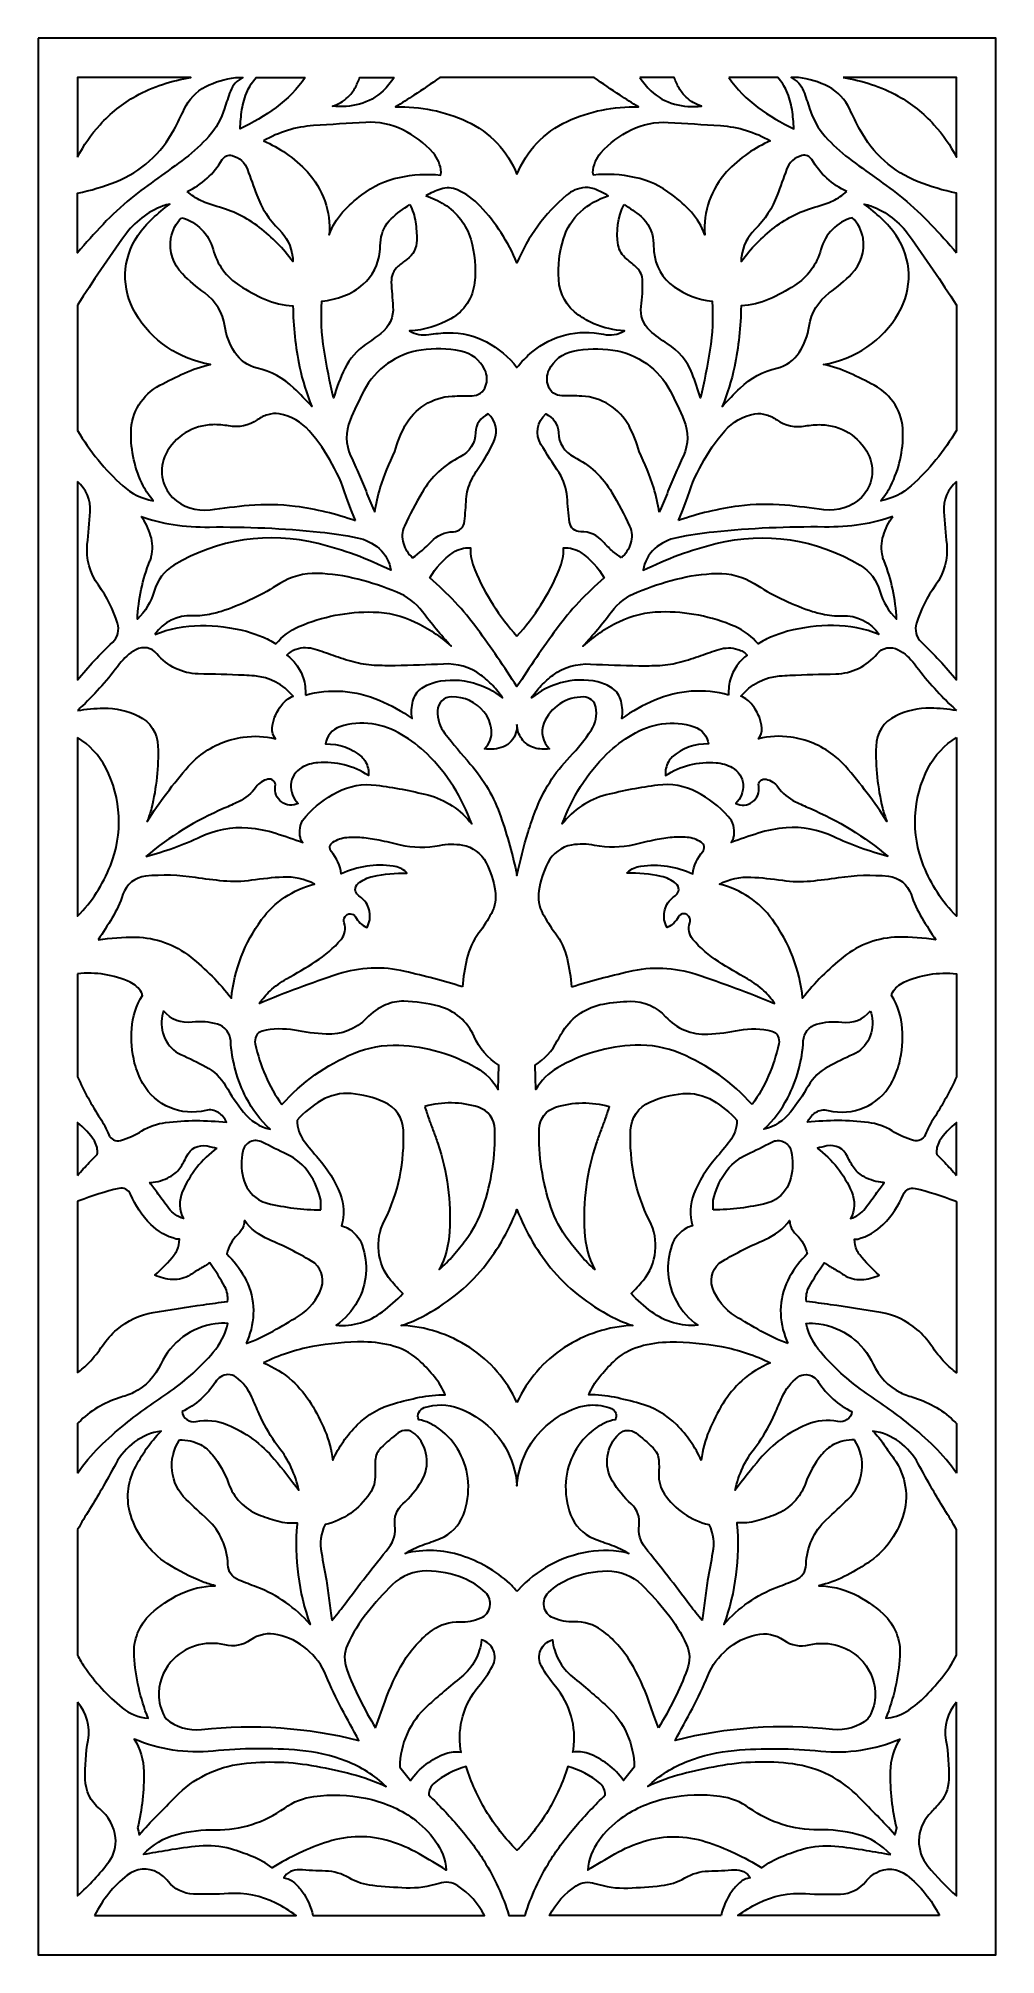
# Model space of a CAD drawing. Header units: centimetres. Extents: x 8 to 14.2, y -3.3 to 9.
import ezdxf

# ---------------------------------------------------------------- set-up
doc = ezdxf.new("R2010")
doc.units = ezdxf.units.CM
doc.header["$MEASUREMENT"] = 0
doc.layers.add('layer 1', color=7, linetype='Continuous')

msp = doc.modelspace()

# ---------------------------------------------------------------- linework, layer by layer
at = {"layer": 'layer 1', "color": 250, "lineweight": 30}
for points, knots in [([(8.02492, 9.00077), (8.02492, 9.00077), (14.16642, 9.00077), (14.16642, 9.00077), (14.16642, 9.00077), (14.16642, 9.00077), (14.16642, -3.2822), (14.16642, -3.2822), (14.16642, -3.2822), (14.16642, -3.2822), (8.02492, -3.2822), (8.02492, -3.2822), (8.02492, -3.2822), (8.02492, -3.2822), (8.02492, 9.00077), (8.02492, 9.00077)], [0, 0, 0, 0, 0.2, 0.2, 0.2, 0.2, 0.4, 0.4, 0.4, 0.4, 0.6, 0.6, 0.6, 0.6, 1, 1, 1, 1]), ([(9.28964, 8.74908), (9.22292, 8.74187), (9.15819, 8.72217), (9.09876, 8.691), (9.09876, 8.691), (9.03826, 8.65926), (8.9899, 8.60857), (8.96105, 8.54663), (8.96105, 8.54663), (8.94051, 8.50254), (8.91883, 8.45898), (8.89601, 8.41602), (8.89601, 8.41602), (8.81516, 8.26374), (8.68273, 8.1451), (8.52254, 8.08136), (8.52254, 8.08136), (8.44293, 8.04968), (8.36062, 8.02526), (8.27662, 8.0084), (8.27662, 8.0084), (8.27662, 8.0084), (8.27662, 7.62584), (8.27662, 7.62584), (8.27662, 7.62584), (8.32915, 7.68827), (8.38364, 7.74901), (8.44003, 7.80796), (8.44003, 7.80796), (8.49646, 7.86694), (8.55636, 7.92254), (8.61938, 7.97442), (8.61938, 7.97442), (8.67587, 8.01939), (8.73353, 8.06289), (8.79228, 8.10486), (8.79228, 8.10486), (8.85114, 8.14692), (8.9097, 8.18937), (8.96796, 8.23224), (8.96796, 8.23224), (9.02265, 8.27387), (9.07307, 8.3208), (9.11852, 8.37233), (9.11852, 8.37233), (9.16436, 8.42433), (9.19875, 8.48537), (9.21944, 8.55152), (9.21944, 8.55152), (9.23111, 8.58882), (9.24382, 8.62581), (9.25755, 8.6624), (9.25755, 8.6624), (9.27178, 8.70033), (9.30007, 8.73136), (9.33651, 8.74908), (9.33651, 8.74908), (9.33651, 8.74908), (9.28964, 8.74908), (9.28964, 8.74908)], [0, 0, 0, 0, 0.0625, 0.0625, 0.0625, 0.0625, 0.125, 0.125, 0.125, 0.125, 0.1875, 0.1875, 0.1875, 0.1875, 0.25, 0.25, 0.25, 0.25, 0.3125, 0.3125, 0.3125, 0.3125, 0.375, 0.375, 0.375, 0.375, 0.4375, 0.4375, 0.4375, 0.4375, 0.5, 0.5, 0.5, 0.5, 0.5625, 0.5625, 0.5625, 0.5625, 0.625, 0.625, 0.625, 0.625, 0.6875, 0.6875, 0.6875, 0.6875, 0.75, 0.75, 0.75, 0.75, 0.8125, 0.8125, 0.8125, 0.8125, 0.875, 0.875, 0.875, 0.875, 1, 1, 1, 1]), ([(8.27662, 8.23968), (8.27662, 8.23968), (8.27662, 8.74908), (8.27662, 8.74908), (8.27662, 8.74908), (8.27662, 8.74908), (9.00398, 8.74908), (9.00398, 8.74908), (9.00398, 8.74908), (8.94238, 8.73934), (8.88162, 8.72486), (8.82222, 8.70579), (8.82222, 8.70579), (8.76278, 8.68669), (8.70542, 8.66166), (8.65097, 8.63108), (8.65097, 8.63108), (8.56511, 8.58202), (8.48745, 8.5199), (8.42075, 8.4469), (8.42075, 8.4469), (8.36374, 8.38451), (8.31529, 8.31485), (8.27662, 8.23968)], [0, 0, 0, 0, 0.14285714, 0.14285714, 0.14285714, 0.14285714, 0.28571429, 0.28571429, 0.28571429, 0.28571429, 0.42857143, 0.42857143, 0.42857143, 0.42857143, 0.57142857, 0.57142857, 0.57142857, 0.57142857, 0.71428571, 0.71428571, 0.71428571, 0.71428571, 1, 1, 1, 1]), ([(9.73704, 8.74908), (9.73704, 8.74908), (9.42183, 8.74908), (9.42183, 8.74908), (9.42183, 8.74908), (9.39913, 8.72333), (9.38033, 8.69441), (9.366, 8.66321), (9.366, 8.66321), (9.34901, 8.62523), (9.33736, 8.5851), (9.33136, 8.54393), (9.33136, 8.54393), (9.3254, 8.50293), (9.32162, 8.46164), (9.32004, 8.42024), (9.32004, 8.42024), (9.40069, 8.45891), (9.47763, 8.50487), (9.54988, 8.55759), (9.54988, 8.55759), (9.62251, 8.61055), (9.68574, 8.67525), (9.73704, 8.74908)], [0, 0, 0, 0, 0.14285714, 0.14285714, 0.14285714, 0.14285714, 0.28571429, 0.28571429, 0.28571429, 0.28571429, 0.42857143, 0.42857143, 0.42857143, 0.42857143, 0.57142857, 0.57142857, 0.57142857, 0.57142857, 0.71428571, 0.71428571, 0.71428571, 0.71428571, 1, 1, 1, 1]), ([(10.30744, 8.74908), (10.30744, 8.74908), (10.08647, 8.74908), (10.08647, 8.74908), (10.08647, 8.74908), (10.0787, 8.72569), (10.06861, 8.70313), (10.05635, 8.68175), (10.05635, 8.68175), (10.04407, 8.6603), (10.02876, 8.64073), (10.01089, 8.62366), (10.01089, 8.62366), (9.98266, 8.5972), (9.94889, 8.57734), (9.91204, 8.5655), (9.91204, 8.5655), (9.97, 8.55954), (10.02853, 8.56415), (10.08484, 8.57911), (10.08484, 8.57911), (10.14157, 8.59418), (10.19358, 8.62324), (10.23616, 8.66364), (10.23616, 8.66364), (10.26315, 8.68928), (10.28707, 8.71794), (10.30744, 8.74908)], [0, 0, 0, 0, 0.125, 0.125, 0.125, 0.125, 0.25, 0.25, 0.25, 0.25, 0.375, 0.375, 0.375, 0.375, 0.5, 0.5, 0.5, 0.5, 0.625, 0.625, 0.625, 0.625, 0.75, 0.75, 0.75, 0.75, 1, 1, 1, 1]), ([(11.09566, 8.12779), (11.03624, 8.27824), (10.9213, 8.4), (10.77445, 8.46787), (10.77445, 8.46787), (10.63098, 8.53421), (10.47413, 8.56628), (10.31614, 8.56155), (10.31614, 8.56155), (10.35596, 8.58576), (10.39539, 8.61059), (10.43444, 8.63603), (10.43444, 8.63603), (10.49058, 8.67276), (10.54608, 8.71045), (10.60093, 8.74908), (10.60093, 8.74908), (10.60093, 8.74908), (11.59042, 8.74908), (11.59042, 8.74908), (11.59042, 8.74908), (11.64525, 8.71043), (11.70077, 8.67276), (11.75691, 8.63603), (11.75691, 8.63603), (11.79595, 8.61059), (11.83539, 8.58576), (11.87522, 8.56155), (11.87522, 8.56155), (11.71722, 8.56627), (11.56036, 8.53421), (11.41688, 8.46787), (11.41688, 8.46787), (11.27006, 8.39996), (11.15506, 8.27826), (11.09566, 8.12779)], [0, 0, 0, 0, 0.1, 0.1, 0.1, 0.1, 0.2, 0.2, 0.2, 0.2, 0.3, 0.3, 0.3, 0.3, 0.4, 0.4, 0.4, 0.4, 0.5, 0.5, 0.5, 0.5, 0.6, 0.6, 0.6, 0.6, 0.7, 0.7, 0.7, 0.7, 0.8, 0.8, 0.8, 0.8, 1, 1, 1, 1]), ([(11.88391, 8.74908), (11.88391, 8.74908), (12.10486, 8.74908), (12.10486, 8.74908), (12.10486, 8.74908), (12.11265, 8.72569), (12.12274, 8.70313), (12.13498, 8.68174), (12.13498, 8.68174), (12.14728, 8.6603), (12.16258, 8.64073), (12.18045, 8.62366), (12.18045, 8.62366), (12.20869, 8.59719), (12.24245, 8.57734), (12.27929, 8.5655), (12.27929, 8.5655), (12.22137, 8.55954), (12.16279, 8.56415), (12.1065, 8.57911), (12.1065, 8.57911), (12.04978, 8.59417), (11.99774, 8.62325), (11.95519, 8.66364), (11.95519, 8.66364), (11.92819, 8.68926), (11.90427, 8.71794), (11.88391, 8.74908)], [0, 0, 0, 0, 0.125, 0.125, 0.125, 0.125, 0.25, 0.25, 0.25, 0.25, 0.375, 0.375, 0.375, 0.375, 0.5, 0.5, 0.5, 0.5, 0.625, 0.625, 0.625, 0.625, 0.75, 0.75, 0.75, 0.75, 1, 1, 1, 1]), ([(12.45431, 8.74908), (12.45431, 8.74908), (12.76952, 8.74908), (12.76952, 8.74908), (12.76952, 8.74908), (12.79221, 8.72333), (12.81101, 8.6944), (12.82533, 8.66321), (12.82533, 8.66321), (12.84233, 8.62525), (12.85399, 8.5851), (12.85997, 8.54393), (12.85997, 8.54393), (12.86593, 8.50293), (12.86972, 8.46164), (12.87131, 8.42024), (12.87131, 8.42024), (12.79066, 8.45889), (12.71371, 8.50487), (12.64145, 8.55758), (12.64145, 8.55758), (12.56884, 8.61053), (12.50558, 8.67528), (12.45431, 8.74908)], [0, 0, 0, 0, 0.14285714, 0.14285714, 0.14285714, 0.14285714, 0.28571429, 0.28571429, 0.28571429, 0.28571429, 0.42857143, 0.42857143, 0.42857143, 0.42857143, 0.57142857, 0.57142857, 0.57142857, 0.57142857, 0.71428571, 0.71428571, 0.71428571, 0.71428571, 1, 1, 1, 1]), ([(13.91473, 7.62584), (13.8622, 7.68827), (13.8077, 7.74901), (13.7513, 7.80796), (13.7513, 7.80796), (13.69487, 7.86696), (13.63499, 7.92253), (13.57197, 7.97442), (13.57197, 7.97442), (13.51547, 8.01939), (13.45782, 8.06289), (13.39907, 8.10486), (13.39907, 8.10486), (13.34021, 8.14692), (13.28165, 8.18937), (13.22337, 8.23224), (13.22337, 8.23224), (13.1687, 8.27386), (13.11827, 8.3208), (13.07283, 8.37233), (13.07283, 8.37233), (13.02699, 8.42431), (12.9926, 8.48538), (12.9719, 8.55152), (12.9719, 8.55152), (12.96023, 8.58882), (12.94753, 8.62581), (12.93379, 8.6624), (12.93379, 8.6624), (12.91954, 8.70034), (12.89129, 8.73136), (12.85484, 8.74908), (12.85484, 8.74908), (12.85484, 8.74908), (12.9017, 8.74908), (12.9017, 8.74908), (12.9017, 8.74908), (12.9684, 8.74187), (13.03316, 8.72217), (13.09257, 8.691), (13.09257, 8.691), (13.15304, 8.65927), (13.20144, 8.60854), (13.23028, 8.54663), (13.23028, 8.54663), (13.25082, 8.50254), (13.27252, 8.45898), (13.29533, 8.41602), (13.29533, 8.41602), (13.37625, 8.26369), (13.50853, 8.1451), (13.66881, 8.08136), (13.66881, 8.08136), (13.74842, 8.04968), (13.83072, 8.02526), (13.91473, 8.0084), (13.91473, 8.0084), (13.91473, 8.0084), (13.91473, 7.62584), (13.91473, 7.62584)], [0, 0, 0, 0, 0.0625, 0.0625, 0.0625, 0.0625, 0.125, 0.125, 0.125, 0.125, 0.1875, 0.1875, 0.1875, 0.1875, 0.25, 0.25, 0.25, 0.25, 0.3125, 0.3125, 0.3125, 0.3125, 0.375, 0.375, 0.375, 0.375, 0.4375, 0.4375, 0.4375, 0.4375, 0.5, 0.5, 0.5, 0.5, 0.5625, 0.5625, 0.5625, 0.5625, 0.625, 0.625, 0.625, 0.625, 0.6875, 0.6875, 0.6875, 0.6875, 0.75, 0.75, 0.75, 0.75, 0.8125, 0.8125, 0.8125, 0.8125, 0.875, 0.875, 0.875, 0.875, 1, 1, 1, 1]), ([(13.18735, 8.74908), (13.18735, 8.74908), (13.91473, 8.74908), (13.91473, 8.74908), (13.91473, 8.74908), (13.91473, 8.74908), (13.91473, 8.23968), (13.91473, 8.23968), (13.91473, 8.23968), (13.87606, 8.31484), (13.82759, 8.38451), (13.77058, 8.4469), (13.77058, 8.4469), (13.70388, 8.5199), (13.62622, 8.58204), (13.54036, 8.63108), (13.54036, 8.63108), (13.48592, 8.66166), (13.42856, 8.68669), (13.3691, 8.70579), (13.3691, 8.70579), (13.30971, 8.72486), (13.24896, 8.73934), (13.18735, 8.74908)], [0, 0, 0, 0, 0.14285714, 0.14285714, 0.14285714, 0.14285714, 0.28571429, 0.28571429, 0.28571429, 0.28571429, 0.42857143, 0.42857143, 0.42857143, 0.42857143, 0.57142857, 0.57142857, 0.57142857, 0.57142857, 0.71428571, 0.71428571, 0.71428571, 0.71428571, 1, 1, 1, 1]), ([(9.46979, 8.34305), (9.56772, 8.3999), (9.67748, 8.43347), (9.79048, 8.44118), (9.79048, 8.44118), (9.902, 8.44877), (10.01356, 8.45582), (10.12515, 8.46232), (10.12515, 8.46232), (10.20735, 8.46711), (10.28942, 8.45049), (10.36328, 8.4141), (10.36328, 8.4141), (10.43657, 8.37801), (10.50234, 8.32823), (10.557, 8.26749), (10.557, 8.26749), (10.58824, 8.23276), (10.60646, 8.18824), (10.60853, 8.14157), (10.60853, 8.14157), (10.60879, 8.13576), (10.60787, 8.12995), (10.60583, 8.1245), (10.60583, 8.1245), (10.51736, 8.13346), (10.42804, 8.12846), (10.34112, 8.10968), (10.34112, 8.10968), (10.25367, 8.09079), (10.17154, 8.05274), (10.10056, 7.99827), (10.10056, 7.99827), (10.05629, 7.96427), (10.01497, 7.92664), (9.977, 7.88574), (9.977, 7.88574), (9.93866, 7.84445), (9.90956, 7.7955), (9.89162, 7.74209), (9.89162, 7.74209), (9.8973, 7.81532), (9.88752, 7.88891), (9.86291, 7.95811), (9.86291, 7.95811), (9.83834, 8.02723), (9.80031, 8.09078), (9.75102, 8.14512), (9.75102, 8.14512), (9.70992, 8.18943), (9.66403, 8.22904), (9.61418, 8.26321), (9.61418, 8.26321), (9.56871, 8.29439), (9.52036, 8.32111), (9.46979, 8.34305)], [0, 0, 0, 0, 0.06666667, 0.06666667, 0.06666667, 0.06666667, 0.13333333, 0.13333333, 0.13333333, 0.13333333, 0.2, 0.2, 0.2, 0.2, 0.26666667, 0.26666667, 0.26666667, 0.26666667, 0.33333333, 0.33333333, 0.33333333, 0.33333333, 0.4, 0.4, 0.4, 0.4, 0.46666667, 0.46666667, 0.46666667, 0.46666667, 0.53333333, 0.53333333, 0.53333333, 0.53333333, 0.6, 0.6, 0.6, 0.6, 0.66666667, 0.66666667, 0.66666667, 0.66666667, 0.73333333, 0.73333333, 0.73333333, 0.73333333, 0.8, 0.8, 0.8, 0.8, 0.86666667, 0.86666667, 0.86666667, 0.86666667, 1, 1, 1, 1]), ([(12.72154, 8.34305), (12.62358, 8.39991), (12.5139, 8.43349), (12.40087, 8.44118), (12.40087, 8.44118), (12.28934, 8.44877), (12.17778, 8.45582), (12.06618, 8.46232), (12.06618, 8.46232), (11.98396, 8.46709), (11.90194, 8.4505), (11.82807, 8.4141), (11.82807, 8.4141), (11.75475, 8.37799), (11.68901, 8.32824), (11.63434, 8.26749), (11.63434, 8.26749), (11.60308, 8.23273), (11.58486, 8.18823), (11.58282, 8.14151), (11.58282, 8.14151), (11.58256, 8.13572), (11.58348, 8.12994), (11.58551, 8.1245), (11.58551, 8.1245), (11.67396, 8.13346), (11.76331, 8.12845), (11.85021, 8.10968), (11.85021, 8.10968), (11.93763, 8.09079), (12.01981, 8.05273), (12.09078, 7.99827), (12.09078, 7.99827), (12.13504, 7.96429), (12.17636, 7.92664), (12.21434, 7.88574), (12.21434, 7.88574), (12.25266, 7.84446), (12.28177, 7.79547), (12.29973, 7.74209), (12.29973, 7.74209), (12.29404, 7.8153), (12.30383, 7.88892), (12.32843, 7.95811), (12.32843, 7.95811), (12.35299, 8.02722), (12.39104, 8.09079), (12.44032, 8.14512), (12.44032, 8.14512), (12.48142, 8.18943), (12.52732, 8.22904), (12.57717, 8.26321), (12.57717, 8.26321), (12.62262, 8.29439), (12.67099, 8.32111), (12.72154, 8.34305)], [0, 0, 0, 0, 0.06666667, 0.06666667, 0.06666667, 0.06666667, 0.13333333, 0.13333333, 0.13333333, 0.13333333, 0.2, 0.2, 0.2, 0.2, 0.26666667, 0.26666667, 0.26666667, 0.26666667, 0.33333333, 0.33333333, 0.33333333, 0.33333333, 0.4, 0.4, 0.4, 0.4, 0.46666667, 0.46666667, 0.46666667, 0.46666667, 0.53333333, 0.53333333, 0.53333333, 0.53333333, 0.6, 0.6, 0.6, 0.6, 0.66666667, 0.66666667, 0.66666667, 0.66666667, 0.73333333, 0.73333333, 0.73333333, 0.73333333, 0.8, 0.8, 0.8, 0.8, 0.86666667, 0.86666667, 0.86666667, 0.86666667, 1, 1, 1, 1]), ([(8.97925, 8.01822), (9.07328, 8.06244), (9.15186, 8.13381), (9.20484, 8.2232), (9.20484, 8.2232), (9.21767, 8.24485), (9.24319, 8.25554), (9.26764, 8.24952), (9.26764, 8.24952), (9.3138, 8.23815), (9.35117, 8.20429), (9.36707, 8.15949), (9.36707, 8.15949), (9.38641, 8.10494), (9.40613, 8.0505), (9.4262, 7.99622), (9.4262, 7.99622), (9.45709, 7.91272), (9.50601, 7.83714), (9.56954, 7.77478), (9.56954, 7.77478), (9.6169, 7.7283), (9.64745, 7.66734), (9.65637, 7.60159), (9.65637, 7.60159), (9.65777, 7.59123), (9.65795, 7.58073), (9.65688, 7.57031), (9.65688, 7.57031), (9.59669, 7.653), (9.52499, 7.72664), (9.44393, 7.78903), (9.44393, 7.78903), (9.36246, 7.85172), (9.2692, 7.8973), (9.16968, 7.92307), (9.16968, 7.92307), (9.13504, 7.93205), (9.10137, 7.94445), (9.06918, 7.96008), (9.06918, 7.96008), (9.03696, 7.97574), (9.00676, 7.99528), (8.97925, 8.01824)], [0, 0, 0, 0, 0.08333333, 0.08333333, 0.08333333, 0.08333333, 0.16666667, 0.16666667, 0.16666667, 0.16666667, 0.25, 0.25, 0.25, 0.25, 0.33333333, 0.33333333, 0.33333333, 0.33333333, 0.41666667, 0.41666667, 0.41666667, 0.41666667, 0.5, 0.5, 0.5, 0.5, 0.58333333, 0.58333333, 0.58333333, 0.58333333, 0.66666667, 0.66666667, 0.66666667, 0.66666667, 0.75, 0.75, 0.75, 0.75, 0.83333333, 0.83333333, 0.83333333, 0.83333333, 1, 1, 1, 1]), ([(13.21208, 8.01822), (13.11809, 8.06241), (13.03948, 8.13386), (12.98651, 8.2232), (12.98651, 8.2232), (12.97365, 8.24486), (12.94816, 8.25556), (12.9237, 8.24952), (12.9237, 8.24952), (12.87755, 8.23814), (12.84024, 8.20437), (12.82434, 8.15958), (12.82434, 8.15958), (12.80495, 8.105), (12.78522, 8.05053), (12.76513, 7.99622), (12.76513, 7.99622), (12.73428, 7.91275), (12.68531, 7.83712), (12.62181, 7.77478), (12.62181, 7.77478), (12.57444, 7.72827), (12.54388, 7.66737), (12.53498, 7.60159), (12.53498, 7.60159), (12.53357, 7.59123), (12.53339, 7.58073), (12.53445, 7.57031), (12.53445, 7.57031), (12.59463, 7.653), (12.66636, 7.72665), (12.74742, 7.78903), (12.74742, 7.78903), (12.82886, 7.8517), (12.92216, 7.8973), (13.02167, 7.92307), (13.02167, 7.92307), (13.05631, 7.93205), (13.08998, 7.94444), (13.12215, 7.96008), (13.12215, 7.96008), (13.15438, 7.97576), (13.18457, 7.99528), (13.21208, 8.01824)], [0, 0, 0, 0, 0.08333333, 0.08333333, 0.08333333, 0.08333333, 0.16666667, 0.16666667, 0.16666667, 0.16666667, 0.25, 0.25, 0.25, 0.25, 0.33333333, 0.33333333, 0.33333333, 0.33333333, 0.41666667, 0.41666667, 0.41666667, 0.41666667, 0.5, 0.5, 0.5, 0.5, 0.58333333, 0.58333333, 0.58333333, 0.58333333, 0.66666667, 0.66666667, 0.66666667, 0.66666667, 0.75, 0.75, 0.75, 0.75, 0.83333333, 0.83333333, 0.83333333, 0.83333333, 1, 1, 1, 1]), ([(10.51006, 7.99193), (10.5412, 8.00893), (10.57369, 8.0233), (10.60722, 8.03492), (10.60722, 8.03492), (10.64191, 8.04695), (10.67993, 8.04514), (10.71334, 8.02993), (10.71334, 8.02993), (10.76868, 8.00471), (10.8186, 7.96891), (10.8602, 7.92456), (10.8602, 7.92456), (10.95965, 7.81859), (11.0394, 7.69568), (11.09566, 7.56171), (11.09566, 7.56171), (11.16587, 7.72884), (11.27437, 7.87724), (11.41232, 7.99486), (11.41232, 7.99486), (11.44597, 8.02355), (11.488, 8.04064), (11.53213, 8.04357), (11.53213, 8.04357), (11.55908, 8.04535), (11.58605, 8.04011), (11.61037, 8.02837), (11.61037, 8.02837), (11.63431, 8.01681), (11.65796, 8.00466), (11.68128, 7.99193), (11.68128, 7.99193), (11.61531, 7.97062), (11.55462, 7.93564), (11.50312, 7.88922), (11.50312, 7.88922), (11.45121, 7.84247), (11.41324, 7.7823), (11.39336, 7.71533), (11.39336, 7.71533), (11.36836, 7.63114), (11.3581, 7.5433), (11.36305, 7.45561), (11.36305, 7.45561), (11.36825, 7.36397), (11.41511, 7.27982), (11.49033, 7.22719), (11.49033, 7.22719), (11.52145, 7.20541), (11.55467, 7.18679), (11.5895, 7.17161), (11.5895, 7.17161), (11.65123, 7.1447), (11.71728, 7.12916), (11.78454, 7.12572), (11.78454, 7.12572), (11.74443, 7.10144), (11.69652, 7.0935), (11.65072, 7.1035), (11.65072, 7.1035), (11.48842, 7.13892), (11.319, 7.09713), (11.19189, 6.99018), (11.19189, 6.99018), (11.15659, 6.96049), (11.12437, 6.92735), (11.09566, 6.89124), (11.09566, 6.89124), (11.04237, 6.9583), (10.97605, 7.01384), (10.90066, 7.05452), (10.90066, 7.05452), (10.82475, 7.09548), (10.73949, 7.11587), (10.65328, 7.11365), (10.65328, 7.11365), (10.6117, 7.11252), (10.57024, 7.10862), (10.52917, 7.10197), (10.52917, 7.10197), (10.48686, 7.0951), (10.44348, 7.10353), (10.4068, 7.12572), (10.4068, 7.12572), (10.50012, 7.1305), (10.59098, 7.15709), (10.67215, 7.20338), (10.67215, 7.20338), (10.75685, 7.25171), (10.81322, 7.33765), (10.82372, 7.43462), (10.82372, 7.43462), (10.83387, 7.52825), (10.82532, 7.62293), (10.79857, 7.71323), (10.79857, 7.71323), (10.77116, 7.80563), (10.71112, 7.88485), (10.62952, 7.93615), (10.62952, 7.93615), (10.59216, 7.95963), (10.55204, 7.97837), (10.51006, 7.99193)], [0, 0, 0, 0, 0.03703704, 0.03703704, 0.03703704, 0.03703704, 0.07407407, 0.07407407, 0.07407407, 0.07407407, 0.11111111, 0.11111111, 0.11111111, 0.11111111, 0.14814815, 0.14814815, 0.14814815, 0.14814815, 0.18518519, 0.18518519, 0.18518519, 0.18518519, 0.22222222, 0.22222222, 0.22222222, 0.22222222, 0.25925926, 0.25925926, 0.25925926, 0.25925926, 0.2962963, 0.2962963, 0.2962963, 0.2962963, 0.33333333, 0.33333333, 0.33333333, 0.33333333, 0.37037037, 0.37037037, 0.37037037, 0.37037037, 0.40740741, 0.40740741, 0.40740741, 0.40740741, 0.44444444, 0.44444444, 0.44444444, 0.44444444, 0.48148148, 0.48148148, 0.48148148, 0.48148148, 0.51851852, 0.51851852, 0.51851852, 0.51851852, 0.55555556, 0.55555556, 0.55555556, 0.55555556, 0.59259259, 0.59259259, 0.59259259, 0.59259259, 0.62962963, 0.62962963, 0.62962963, 0.62962963, 0.66666667, 0.66666667, 0.66666667, 0.66666667, 0.7037037, 0.7037037, 0.7037037, 0.7037037, 0.74074074, 0.74074074, 0.74074074, 0.74074074, 0.77777778, 0.77777778, 0.77777778, 0.77777778, 0.81481481, 0.81481481, 0.81481481, 0.81481481, 0.85185185, 0.85185185, 0.85185185, 0.85185185, 0.88888889, 0.88888889, 0.88888889, 0.88888889, 0.92592593, 0.92592593, 0.92592593, 0.92592593, 1, 1, 1, 1]), ([(8.27662, 7.29133), (8.37422, 7.44262), (8.47543, 7.59156), (8.58016, 7.73802), (8.58016, 7.73802), (8.64133, 7.82359), (8.72653, 7.88916), (8.82489, 7.92643), (8.82489, 7.92643), (8.83884, 7.93172), (8.85324, 7.93577), (8.8679, 7.93856), (8.8679, 7.93856), (8.82973, 7.9094), (8.79293, 7.87852), (8.75758, 7.84601), (8.75758, 7.84601), (8.72214, 7.8134), (8.69049, 7.77691), (8.66321, 7.73722), (8.66321, 7.73722), (8.5619, 7.58826), (8.55568, 7.39436), (8.64743, 7.23933), (8.64743, 7.23933), (8.75154, 7.06335), (8.92823, 6.94274), (9.13007, 6.91004), (9.13007, 6.91004), (9.07221, 6.89803), (9.01589, 6.87954), (8.96217, 6.85495), (8.96217, 6.85495), (8.90861, 6.83041), (8.85575, 6.80436), (8.80368, 6.77679), (8.80368, 6.77679), (8.69201, 6.71765), (8.62144, 6.60248), (8.61959, 6.47612), (8.61959, 6.47612), (8.61783, 6.3569), (8.64475, 6.23905), (8.69812, 6.13245), (8.69812, 6.13245), (8.7153, 6.09814), (8.73678, 6.06617), (8.76207, 6.03731), (8.76207, 6.03731), (8.68935, 6.04996), (8.62165, 6.0829), (8.56679, 6.13232), (8.56679, 6.13232), (8.45251, 6.23525), (8.35464, 6.35513), (8.27662, 6.4877), (8.27662, 6.4877), (8.27662, 6.4877), (8.27662, 7.29133), (8.27662, 7.29133)], [0, 0, 0, 0, 0.0625, 0.0625, 0.0625, 0.0625, 0.125, 0.125, 0.125, 0.125, 0.1875, 0.1875, 0.1875, 0.1875, 0.25, 0.25, 0.25, 0.25, 0.3125, 0.3125, 0.3125, 0.3125, 0.375, 0.375, 0.375, 0.375, 0.4375, 0.4375, 0.4375, 0.4375, 0.5, 0.5, 0.5, 0.5, 0.5625, 0.5625, 0.5625, 0.5625, 0.625, 0.625, 0.625, 0.625, 0.6875, 0.6875, 0.6875, 0.6875, 0.75, 0.75, 0.75, 0.75, 0.8125, 0.8125, 0.8125, 0.8125, 0.875, 0.875, 0.875, 0.875, 1, 1, 1, 1]), ([(10.4089, 7.93549), (10.36557, 7.90971), (10.32525, 7.87918), (10.28869, 7.84448), (10.28869, 7.84448), (10.25104, 7.80873), (10.22756, 7.76063), (10.22254, 7.70896), (10.22254, 7.70896), (10.22005, 7.68329), (10.21754, 7.6576), (10.21499, 7.63192), (10.21499, 7.63192), (10.20703, 7.55168), (10.16897, 7.47737), (10.1085, 7.42402), (10.1085, 7.42402), (10.07212, 7.39193), (10.03017, 7.36673), (9.98475, 7.34971), (9.98475, 7.34971), (9.93953, 7.33277), (9.89251, 7.32113), (9.84462, 7.31502), (9.84462, 7.31502), (9.8366, 7.21063), (9.84106, 7.10569), (9.85794, 7.00237), (9.85794, 7.00237), (9.87476, 6.89938), (9.89519, 6.79703), (9.9192, 6.69548), (9.9192, 6.69548), (9.93781, 6.76071), (9.96206, 6.82421), (9.99168, 6.88525), (9.99168, 6.88525), (10.02176, 6.9472), (10.06759, 7.00021), (10.12455, 7.03892), (10.12455, 7.03892), (10.15805, 7.06168), (10.19094, 7.08533), (10.22317, 7.10985), (10.22317, 7.10985), (10.27651, 7.15042), (10.3054, 7.21538), (10.29975, 7.28215), (10.29975, 7.28215), (10.29537, 7.33427), (10.29193, 7.38646), (10.28947, 7.43872), (10.28947, 7.43872), (10.28765, 7.47723), (10.30378, 7.51444), (10.33312, 7.53946), (10.33312, 7.53946), (10.35124, 7.55489), (10.36997, 7.56961), (10.38928, 7.58354), (10.38928, 7.58354), (10.42892, 7.61217), (10.45254, 7.65797), (10.45282, 7.70689), (10.45282, 7.70689), (10.45306, 7.74602), (10.45021, 7.78509), (10.44429, 7.82377), (10.44429, 7.82377), (10.43833, 7.86262), (10.42639, 7.90031), (10.4089, 7.93549)], [0, 0, 0, 0, 0.05263158, 0.05263158, 0.05263158, 0.05263158, 0.10526316, 0.10526316, 0.10526316, 0.10526316, 0.15789474, 0.15789474, 0.15789474, 0.15789474, 0.21052632, 0.21052632, 0.21052632, 0.21052632, 0.26315789, 0.26315789, 0.26315789, 0.26315789, 0.31578947, 0.31578947, 0.31578947, 0.31578947, 0.36842105, 0.36842105, 0.36842105, 0.36842105, 0.42105263, 0.42105263, 0.42105263, 0.42105263, 0.47368421, 0.47368421, 0.47368421, 0.47368421, 0.52631579, 0.52631579, 0.52631579, 0.52631579, 0.57894737, 0.57894737, 0.57894737, 0.57894737, 0.63157895, 0.63157895, 0.63157895, 0.63157895, 0.68421053, 0.68421053, 0.68421053, 0.68421053, 0.73684211, 0.73684211, 0.73684211, 0.73684211, 0.78947368, 0.78947368, 0.78947368, 0.78947368, 0.84210526, 0.84210526, 0.84210526, 0.84210526, 0.89473684, 0.89473684, 0.89473684, 0.89473684, 1, 1, 1, 1]), ([(11.78243, 7.93549), (11.74234, 7.85485), (11.72922, 7.76352), (11.74499, 7.67485), (11.74499, 7.67485), (11.75113, 7.6404), (11.76961, 7.60941), (11.79703, 7.58767), (11.79703, 7.58767), (11.82056, 7.56901), (11.84332, 7.5494), (11.86526, 7.52888), (11.86526, 7.52888), (11.8881, 7.50753), (11.90124, 7.47774), (11.90161, 7.44648), (11.90161, 7.44648), (11.90227, 7.3916), (11.89906, 7.33672), (11.892, 7.28229), (11.892, 7.28229), (11.88454, 7.22463), (11.90564, 7.16701), (11.94861, 7.12785), (11.94861, 7.12785), (11.98304, 7.09647), (12.02026, 7.06832), (12.05983, 7.04372), (12.05983, 7.04372), (12.13214, 6.9988), (12.18803, 6.93166), (12.21913, 6.8524), (12.21913, 6.8524), (12.23929, 6.80097), (12.25698, 6.74859), (12.27215, 6.69548), (12.27215, 6.69548), (12.29614, 6.79703), (12.31658, 6.89938), (12.33341, 7.00237), (12.33341, 7.00237), (12.35029, 7.10569), (12.35475, 7.21063), (12.34671, 7.31502), (12.34671, 7.31502), (12.25944, 7.32615), (12.17609, 7.35816), (12.10381, 7.4083), (12.10381, 7.4083), (12.02893, 7.46023), (11.98139, 7.54318), (11.97439, 7.63404), (11.97439, 7.63404), (11.97259, 7.65743), (11.97089, 7.68084), (11.9693, 7.70426), (11.9693, 7.70426), (11.96523, 7.76406), (11.93706, 7.81958), (11.89121, 7.85816), (11.89121, 7.85816), (11.85711, 7.88685), (11.82072, 7.91271), (11.78243, 7.93549)], [0, 0, 0, 0, 0.05882353, 0.05882353, 0.05882353, 0.05882353, 0.11764706, 0.11764706, 0.11764706, 0.11764706, 0.17647059, 0.17647059, 0.17647059, 0.17647059, 0.23529412, 0.23529412, 0.23529412, 0.23529412, 0.29411765, 0.29411765, 0.29411765, 0.29411765, 0.35294118, 0.35294118, 0.35294118, 0.35294118, 0.41176471, 0.41176471, 0.41176471, 0.41176471, 0.47058824, 0.47058824, 0.47058824, 0.47058824, 0.52941176, 0.52941176, 0.52941176, 0.52941176, 0.58823529, 0.58823529, 0.58823529, 0.58823529, 0.64705882, 0.64705882, 0.64705882, 0.64705882, 0.70588235, 0.70588235, 0.70588235, 0.70588235, 0.76470588, 0.76470588, 0.76470588, 0.76470588, 0.82352941, 0.82352941, 0.82352941, 0.82352941, 0.88235294, 0.88235294, 0.88235294, 0.88235294, 1, 1, 1, 1]), ([(13.91473, 7.29133), (13.81711, 7.44262), (13.71591, 7.59156), (13.61118, 7.73802), (13.61118, 7.73802), (13.54997, 7.82361), (13.46485, 7.88915), (13.36646, 7.92643), (13.36646, 7.92643), (13.35249, 7.93172), (13.33811, 7.93577), (13.32344, 7.93856), (13.32344, 7.93856), (13.36161, 7.9094), (13.39842, 7.87852), (13.43375, 7.84599), (13.43375, 7.84599), (13.46919, 7.8134), (13.50086, 7.77691), (13.52814, 7.73722), (13.52814, 7.73722), (13.62944, 7.58841), (13.6355, 7.39424), (13.54388, 7.23927), (13.54388, 7.23927), (13.43987, 7.06341), (13.26295, 6.94277), (13.06127, 6.91004), (13.06127, 6.91004), (13.11912, 6.89803), (13.17546, 6.87954), (13.22917, 6.85495), (13.22917, 6.85495), (13.28274, 6.83043), (13.3356, 6.80436), (13.38766, 6.77679), (13.38766, 6.77679), (13.49928, 6.71774), (13.56984, 6.60239), (13.57175, 6.47612), (13.57175, 6.47612), (13.57352, 6.35693), (13.54657, 6.23902), (13.49322, 6.13244), (13.49322, 6.13244), (13.47605, 6.09814), (13.45455, 6.06616), (13.42927, 6.03731), (13.42927, 6.03731), (13.50201, 6.04997), (13.56969, 6.08289), (13.62456, 6.13232), (13.62456, 6.13232), (13.73885, 6.23528), (13.83669, 6.35511), (13.91473, 6.4877), (13.91473, 6.4877), (13.91473, 6.4877), (13.91473, 7.29133), (13.91473, 7.29133)], [0, 0, 0, 0, 0.0625, 0.0625, 0.0625, 0.0625, 0.125, 0.125, 0.125, 0.125, 0.1875, 0.1875, 0.1875, 0.1875, 0.25, 0.25, 0.25, 0.25, 0.3125, 0.3125, 0.3125, 0.3125, 0.375, 0.375, 0.375, 0.375, 0.4375, 0.4375, 0.4375, 0.4375, 0.5, 0.5, 0.5, 0.5, 0.5625, 0.5625, 0.5625, 0.5625, 0.625, 0.625, 0.625, 0.625, 0.6875, 0.6875, 0.6875, 0.6875, 0.75, 0.75, 0.75, 0.75, 0.8125, 0.8125, 0.8125, 0.8125, 0.875, 0.875, 0.875, 0.875, 1, 1, 1, 1]), ([(8.94464, 7.85106), (8.90802, 7.81559), (8.88391, 7.76924), (8.87592, 7.71889), (8.87592, 7.71889), (8.86305, 7.63588), (8.89017, 7.55174), (8.94912, 7.4919), (8.94912, 7.4919), (8.99344, 7.4469), (9.04139, 7.40562), (9.09248, 7.36847), (9.09248, 7.36847), (9.16213, 7.31783), (9.20864, 7.24137), (9.22165, 7.15625), (9.22165, 7.15625), (9.23079, 7.09632), (9.2524, 7.03901), (9.28509, 6.98797), (9.28509, 6.98797), (9.31775, 6.93701), (9.36895, 6.90082), (9.42788, 6.8871), (9.42788, 6.8871), (9.51661, 6.86643), (9.59816, 6.82217), (9.66385, 6.75903), (9.66385, 6.75903), (9.70375, 6.72068), (9.74247, 6.6811), (9.77996, 6.64038), (9.77996, 6.64038), (9.74614, 6.72248), (9.71959, 6.80741), (9.70065, 6.89415), (9.70065, 6.89415), (9.67409, 7.0229), (9.65993, 7.15392), (9.65837, 7.28538), (9.65837, 7.28538), (9.59622, 7.289), (9.5352, 7.30373), (9.47825, 7.32885), (9.47825, 7.32885), (9.42167, 7.3538), (9.36707, 7.38308), (9.31497, 7.41642), (9.31497, 7.41642), (9.23175, 7.46965), (9.17153, 7.55223), (9.14619, 7.6477), (9.14619, 7.6477), (9.11996, 7.74656), (9.04328, 7.82398), (8.94464, 7.85106)], [0, 0, 0, 0, 0.06666667, 0.06666667, 0.06666667, 0.06666667, 0.13333333, 0.13333333, 0.13333333, 0.13333333, 0.2, 0.2, 0.2, 0.2, 0.26666667, 0.26666667, 0.26666667, 0.26666667, 0.33333333, 0.33333333, 0.33333333, 0.33333333, 0.4, 0.4, 0.4, 0.4, 0.46666667, 0.46666667, 0.46666667, 0.46666667, 0.53333333, 0.53333333, 0.53333333, 0.53333333, 0.6, 0.6, 0.6, 0.6, 0.66666667, 0.66666667, 0.66666667, 0.66666667, 0.73333333, 0.73333333, 0.73333333, 0.73333333, 0.8, 0.8, 0.8, 0.8, 0.86666667, 0.86666667, 0.86666667, 0.86666667, 1, 1, 1, 1]), ([(13.24669, 7.85106), (13.2833, 7.81562), (13.30742, 7.76921), (13.31542, 7.71889), (13.31542, 7.71889), (13.3283, 7.63594), (13.30112, 7.55172), (13.24222, 7.4919), (13.24222, 7.4919), (13.19789, 7.4469), (13.14995, 7.40562), (13.09887, 7.36847), (13.09887, 7.36847), (13.02918, 7.3178), (12.98269, 7.24141), (12.9697, 7.15625), (12.9697, 7.15625), (12.96056, 7.09634), (12.93894, 7.03899), (12.90625, 6.98797), (12.90625, 6.98797), (12.87362, 6.93702), (12.82236, 6.90082), (12.76345, 6.8871), (12.76345, 6.8871), (12.6747, 6.8664), (12.59321, 6.82218), (12.5275, 6.75903), (12.5275, 6.75903), (12.48759, 6.72068), (12.44886, 6.68111), (12.41139, 6.64038), (12.41139, 6.64038), (12.44522, 6.72248), (12.47175, 6.80739), (12.49068, 6.89415), (12.49068, 6.89415), (12.51724, 7.02291), (12.53142, 7.1539), (12.53298, 7.28538), (12.53298, 7.28538), (12.59514, 7.289), (12.65612, 7.30371), (12.71309, 7.32885), (12.71309, 7.32885), (12.76968, 7.35382), (12.82426, 7.38308), (12.87637, 7.41642), (12.87637, 7.41642), (12.95961, 7.46969), (13.01982, 7.55217), (13.04514, 7.6477), (13.04514, 7.6477), (13.07131, 7.7465), (13.14815, 7.82397), (13.24669, 7.85106)], [0, 0, 0, 0, 0.06666667, 0.06666667, 0.06666667, 0.06666667, 0.13333333, 0.13333333, 0.13333333, 0.13333333, 0.2, 0.2, 0.2, 0.2, 0.26666667, 0.26666667, 0.26666667, 0.26666667, 0.33333333, 0.33333333, 0.33333333, 0.33333333, 0.4, 0.4, 0.4, 0.4, 0.46666667, 0.46666667, 0.46666667, 0.46666667, 0.53333333, 0.53333333, 0.53333333, 0.53333333, 0.6, 0.6, 0.6, 0.6, 0.66666667, 0.66666667, 0.66666667, 0.66666667, 0.73333333, 0.73333333, 0.73333333, 0.73333333, 0.8, 0.8, 0.8, 0.8, 0.86666667, 0.86666667, 0.86666667, 0.86666667, 1, 1, 1, 1]), ([(10.18286, 5.96261), (10.16564, 6.00218), (10.1491, 6.04204), (10.13328, 6.08221), (10.13328, 6.08221), (10.11723, 6.12293), (10.10054, 6.16341), (10.08325, 6.20359), (10.08325, 6.20359), (10.06509, 6.24402), (10.04683, 6.28436), (10.02842, 6.32466), (10.02842, 6.32466), (9.99545, 6.39687), (9.99408, 6.47964), (10.02464, 6.55291), (10.02464, 6.55291), (10.05141, 6.61712), (10.08102, 6.68009), (10.11338, 6.74166), (10.11338, 6.74166), (10.18714, 6.88207), (10.32352, 6.97896), (10.48036, 7.00253), (10.48036, 7.00253), (10.56506, 7.01527), (10.65137, 7.01298), (10.73529, 6.99582), (10.73529, 6.99582), (10.80239, 6.9821), (10.85938, 6.93797), (10.88948, 6.87645), (10.88948, 6.87645), (10.90566, 6.8434), (10.9075, 6.80511), (10.89462, 6.77065), (10.89462, 6.77065), (10.88106, 6.73436), (10.84636, 6.71027), (10.80762, 6.71021), (10.80762, 6.71021), (10.76522, 6.71015), (10.72283, 6.70918), (10.68048, 6.70727), (10.68048, 6.70727), (10.55264, 6.70149), (10.43737, 6.62892), (10.37701, 6.51608), (10.37701, 6.51608), (10.34921, 6.46414), (10.32759, 6.40914), (10.31261, 6.35217), (10.31261, 6.35217), (10.27505, 6.27741), (10.24357, 6.19975), (10.21846, 6.11996), (10.21846, 6.11996), (10.2028, 6.06844), (10.19091, 6.01586), (10.18286, 5.96261)], [0, 0, 0, 0, 0.0625, 0.0625, 0.0625, 0.0625, 0.125, 0.125, 0.125, 0.125, 0.1875, 0.1875, 0.1875, 0.1875, 0.25, 0.25, 0.25, 0.25, 0.3125, 0.3125, 0.3125, 0.3125, 0.375, 0.375, 0.375, 0.375, 0.4375, 0.4375, 0.4375, 0.4375, 0.5, 0.5, 0.5, 0.5, 0.5625, 0.5625, 0.5625, 0.5625, 0.625, 0.625, 0.625, 0.625, 0.6875, 0.6875, 0.6875, 0.6875, 0.75, 0.75, 0.75, 0.75, 0.8125, 0.8125, 0.8125, 0.8125, 0.875, 0.875, 0.875, 0.875, 1, 1, 1, 1]), ([(12.00848, 5.96261), (12.02571, 6.00218), (12.04225, 6.04204), (12.05806, 6.08219), (12.05806, 6.08219), (12.07411, 6.12293), (12.09079, 6.16341), (12.1081, 6.20359), (12.1081, 6.20359), (12.12623, 6.24397), (12.14449, 6.28427), (12.16287, 6.32453), (12.16287, 6.32453), (12.1959, 6.39683), (12.19731, 6.47956), (12.16669, 6.55291), (12.16669, 6.55291), (12.13992, 6.61712), (12.11031, 6.68009), (12.07795, 6.74167), (12.07795, 6.74167), (12.00411, 6.88213), (11.86792, 6.97899), (11.71098, 7.00253), (11.71098, 7.00253), (11.62626, 7.01527), (11.53998, 7.01298), (11.45605, 6.99582), (11.45605, 6.99582), (11.3889, 6.98207), (11.33197, 6.93801), (11.30187, 6.87645), (11.30187, 6.87645), (11.28568, 6.84337), (11.28382, 6.80513), (11.29672, 6.77065), (11.29672, 6.77065), (11.31032, 6.73433), (11.34495, 6.71026), (11.38372, 6.71021), (11.38372, 6.71021), (11.42612, 6.71015), (11.46851, 6.70918), (11.51087, 6.70727), (11.51087, 6.70727), (11.63862, 6.70155), (11.75398, 6.62882), (11.81434, 6.51608), (11.81434, 6.51608), (11.84214, 6.46414), (11.86374, 6.40913), (11.87874, 6.35217), (11.87874, 6.35217), (11.9163, 6.27741), (11.94777, 6.19975), (11.97289, 6.11996), (11.97289, 6.11996), (11.98854, 6.06844), (12.00043, 6.01584), (12.00848, 5.96261)], [0, 0, 0, 0, 0.0625, 0.0625, 0.0625, 0.0625, 0.125, 0.125, 0.125, 0.125, 0.1875, 0.1875, 0.1875, 0.1875, 0.25, 0.25, 0.25, 0.25, 0.3125, 0.3125, 0.3125, 0.3125, 0.375, 0.375, 0.375, 0.375, 0.4375, 0.4375, 0.4375, 0.4375, 0.5, 0.5, 0.5, 0.5, 0.5625, 0.5625, 0.5625, 0.5625, 0.625, 0.625, 0.625, 0.625, 0.6875, 0.6875, 0.6875, 0.6875, 0.75, 0.75, 0.75, 0.75, 0.8125, 0.8125, 0.8125, 0.8125, 0.875, 0.875, 0.875, 0.875, 1, 1, 1, 1]), ([(10.05961, 5.91034), (9.93419, 5.9544), (9.80455, 5.98527), (9.67272, 6.00245), (9.67272, 6.00245), (9.57494, 6.01475), (9.47617, 6.0168), (9.37796, 6.00859), (9.37796, 6.00859), (9.29408, 6.00051), (9.21039, 5.99069), (9.12691, 5.97913), (9.12691, 5.97913), (9.03904, 5.96694), (8.95038, 5.99596), (8.88668, 6.05772), (8.88668, 6.05772), (8.81336, 6.13071), (8.79555, 6.24278), (8.84249, 6.33498), (8.84249, 6.33498), (8.90054, 6.44895), (9.01673, 6.52176), (9.1446, 6.52443), (9.1446, 6.52443), (9.17857, 6.52512), (9.21253, 6.52234), (9.24594, 6.51611), (9.24594, 6.51611), (9.30997, 6.50419), (9.37607, 6.51821), (9.4297, 6.55515), (9.4297, 6.55515), (9.45021, 6.56928), (9.47267, 6.58032), (9.49637, 6.58794), (9.49637, 6.58794), (9.52029, 6.59563), (9.54569, 6.59749), (9.57047, 6.59335), (9.57047, 6.59335), (9.64549, 6.58081), (9.71378, 6.54233), (9.76336, 6.48467), (9.76336, 6.48467), (9.87645, 6.35315), (9.96065, 6.19928), (10.01048, 6.03315), (10.01048, 6.03315), (10.01048, 6.03315), (10.03505, 5.97176), (10.03505, 5.97176), (10.03505, 5.97176), (10.03505, 5.97176), (10.05961, 5.91034), (10.05961, 5.91034)], [0, 0, 0, 0, 0.06666667, 0.06666667, 0.06666667, 0.06666667, 0.13333333, 0.13333333, 0.13333333, 0.13333333, 0.2, 0.2, 0.2, 0.2, 0.26666667, 0.26666667, 0.26666667, 0.26666667, 0.33333333, 0.33333333, 0.33333333, 0.33333333, 0.4, 0.4, 0.4, 0.4, 0.46666667, 0.46666667, 0.46666667, 0.46666667, 0.53333333, 0.53333333, 0.53333333, 0.53333333, 0.6, 0.6, 0.6, 0.6, 0.66666667, 0.66666667, 0.66666667, 0.66666667, 0.73333333, 0.73333333, 0.73333333, 0.73333333, 0.8, 0.8, 0.8, 0.8, 0.86666667, 0.86666667, 0.86666667, 0.86666667, 1, 1, 1, 1]), ([(10.42573, 5.67094), (10.39821, 5.69604), (10.37782, 5.72803), (10.36666, 5.76358), (10.36666, 5.76358), (10.35534, 5.79971), (10.3578, 5.83879), (10.37358, 5.87323), (10.37358, 5.87323), (10.40768, 5.94764), (10.44557, 6.02024), (10.48712, 6.09077), (10.48712, 6.09077), (10.54474, 6.18861), (10.62964, 6.2676), (10.73134, 6.31812), (10.73134, 6.31812), (10.79064, 6.34759), (10.82866, 6.40749), (10.82999, 6.47369), (10.82999, 6.47369), (10.83104, 6.52582), (10.86258, 6.57255), (10.91049, 6.59312), (10.91049, 6.59312), (10.95866, 6.55225), (10.97483, 6.48482), (10.95054, 6.4265), (10.95054, 6.4265), (10.92848, 6.37361), (10.90067, 6.3233), (10.86762, 6.27649), (10.86762, 6.27649), (10.84342, 6.24221), (10.82179, 6.20619), (10.80293, 6.16871), (10.80293, 6.16871), (10.78391, 6.1309), (10.77272, 6.08964), (10.77005, 6.04737), (10.77005, 6.04737), (10.76706, 6.00003), (10.76353, 5.95272), (10.75948, 5.90543), (10.75948, 5.90543), (10.75628, 5.86804), (10.72531, 5.8391), (10.68778, 5.83834), (10.68778, 5.83834), (10.6332, 5.83726), (10.58147, 5.81393), (10.54459, 5.77369), (10.54459, 5.77369), (10.50907, 5.73496), (10.46919, 5.70047), (10.42573, 5.67094)], [0, 0, 0, 0, 0.06666667, 0.06666667, 0.06666667, 0.06666667, 0.13333333, 0.13333333, 0.13333333, 0.13333333, 0.2, 0.2, 0.2, 0.2, 0.26666667, 0.26666667, 0.26666667, 0.26666667, 0.33333333, 0.33333333, 0.33333333, 0.33333333, 0.4, 0.4, 0.4, 0.4, 0.46666667, 0.46666667, 0.46666667, 0.46666667, 0.53333333, 0.53333333, 0.53333333, 0.53333333, 0.6, 0.6, 0.6, 0.6, 0.66666667, 0.66666667, 0.66666667, 0.66666667, 0.73333333, 0.73333333, 0.73333333, 0.73333333, 0.8, 0.8, 0.8, 0.8, 0.86666667, 0.86666667, 0.86666667, 0.86666667, 1, 1, 1, 1]), ([(11.7656, 5.67094), (11.79314, 5.69606), (11.81352, 5.72801), (11.82467, 5.76358), (11.82467, 5.76358), (11.83601, 5.79974), (11.83355, 5.83878), (11.81777, 5.87323), (11.81777, 5.87323), (11.78367, 5.94764), (11.74577, 6.02024), (11.70422, 6.09077), (11.70422, 6.09077), (11.64656, 6.18864), (11.56175, 6.2676), (11.46001, 6.31812), (11.46001, 6.31812), (11.40062, 6.34759), (11.36254, 6.4077), (11.36116, 6.47396), (11.36116, 6.47396), (11.36007, 6.52602), (11.32871, 6.57261), (11.28086, 6.59312), (11.28086, 6.59312), (11.22386, 6.54468), (11.2105, 6.46211), (11.24943, 6.39825), (11.24943, 6.39825), (11.28697, 6.33663), (11.32562, 6.2757), (11.36538, 6.21549), (11.36538, 6.21549), (11.39576, 6.16949), (11.4137, 6.11635), (11.41744, 6.06134), (11.41744, 6.06134), (11.42112, 6.00721), (11.42631, 5.9532), (11.43304, 5.89937), (11.43304, 5.89937), (11.43753, 5.8636), (11.46834, 5.83708), (11.50436, 5.83804), (11.50436, 5.83804), (11.55949, 5.83952), (11.61237, 5.81603), (11.64826, 5.77418), (11.64826, 5.77418), (11.66528, 5.75433), (11.68375, 5.73579), (11.70351, 5.71867), (11.70351, 5.71867), (11.72327, 5.70157), (11.744, 5.68562), (11.7656, 5.67094)], [0, 0, 0, 0, 0.06666667, 0.06666667, 0.06666667, 0.06666667, 0.13333333, 0.13333333, 0.13333333, 0.13333333, 0.2, 0.2, 0.2, 0.2, 0.26666667, 0.26666667, 0.26666667, 0.26666667, 0.33333333, 0.33333333, 0.33333333, 0.33333333, 0.4, 0.4, 0.4, 0.4, 0.46666667, 0.46666667, 0.46666667, 0.46666667, 0.53333333, 0.53333333, 0.53333333, 0.53333333, 0.6, 0.6, 0.6, 0.6, 0.66666667, 0.66666667, 0.66666667, 0.66666667, 0.73333333, 0.73333333, 0.73333333, 0.73333333, 0.8, 0.8, 0.8, 0.8, 0.86666667, 0.86666667, 0.86666667, 0.86666667, 1, 1, 1, 1]), ([(12.13174, 5.91034), (12.25713, 5.9544), (12.38682, 5.98527), (12.51861, 6.00245), (12.51861, 6.00245), (12.61639, 6.01475), (12.71519, 6.0168), (12.81338, 6.00859), (12.81338, 6.00859), (12.89725, 6.00053), (12.98097, 5.99069), (13.06442, 5.97913), (13.06442, 5.97913), (13.15237, 5.96695), (13.24094, 5.99592), (13.30465, 6.05772), (13.30465, 6.05772), (13.37799, 6.13083), (13.39589, 6.24272), (13.34884, 6.33498), (13.34884, 6.33498), (13.2907, 6.44901), (13.17471, 6.52182), (13.04673, 6.52443), (13.04673, 6.52443), (13.01277, 6.52512), (12.97882, 6.52234), (12.94541, 6.51611), (12.94541, 6.51611), (12.88141, 6.50417), (12.81525, 6.51824), (12.76163, 6.55515), (12.76163, 6.55515), (12.74112, 6.56928), (12.71868, 6.58032), (12.69497, 6.58794), (12.69497, 6.58794), (12.67105, 6.59563), (12.64564, 6.59749), (12.62087, 6.59335), (12.62087, 6.59335), (12.54582, 6.5808), (12.47759, 6.54236), (12.42798, 6.48467), (12.42798, 6.48467), (12.31487, 6.35312), (12.23069, 6.19933), (12.18087, 6.03315), (12.18087, 6.03315), (12.18087, 6.03315), (12.1563, 5.97176), (12.1563, 5.97176), (12.1563, 5.97176), (12.1563, 5.97176), (12.13174, 5.91034), (12.13174, 5.91034)], [0, 0, 0, 0, 0.06666667, 0.06666667, 0.06666667, 0.06666667, 0.13333333, 0.13333333, 0.13333333, 0.13333333, 0.2, 0.2, 0.2, 0.2, 0.26666667, 0.26666667, 0.26666667, 0.26666667, 0.33333333, 0.33333333, 0.33333333, 0.33333333, 0.4, 0.4, 0.4, 0.4, 0.46666667, 0.46666667, 0.46666667, 0.46666667, 0.53333333, 0.53333333, 0.53333333, 0.53333333, 0.6, 0.6, 0.6, 0.6, 0.66666667, 0.66666667, 0.66666667, 0.66666667, 0.73333333, 0.73333333, 0.73333333, 0.73333333, 0.8, 0.8, 0.8, 0.8, 0.86666667, 0.86666667, 0.86666667, 0.86666667, 1, 1, 1, 1]), ([(8.27662, 6.16097), (8.33266, 6.11268), (8.3625, 6.04062), (8.35707, 5.96683), (8.35707, 5.96683), (8.35192, 5.89698), (8.34596, 5.82717), (8.33918, 5.75746), (8.33918, 5.75746), (8.33011, 5.66414), (8.35553, 5.57078), (8.41068, 5.49496), (8.41068, 5.49496), (8.46437, 5.42116), (8.50582, 5.33914), (8.53342, 5.25214), (8.53342, 5.25214), (8.54712, 5.20894), (8.53489, 5.16167), (8.50199, 5.1305), (8.50199, 5.1305), (8.42179, 5.05457), (8.34652, 4.97361), (8.27662, 4.88809), (8.27662, 4.88809), (8.27662, 4.88809), (8.27662, 6.16097), (8.27662, 6.16097)], [0, 0, 0, 0, 0.125, 0.125, 0.125, 0.125, 0.25, 0.25, 0.25, 0.25, 0.375, 0.375, 0.375, 0.375, 0.5, 0.5, 0.5, 0.5, 0.625, 0.625, 0.625, 0.625, 0.75, 0.75, 0.75, 0.75, 1, 1, 1, 1]), ([(13.91473, 6.16097), (13.91473, 6.16097), (13.91473, 4.88809), (13.91473, 4.88809), (13.91473, 4.88809), (13.84482, 4.97359), (13.76954, 5.05454), (13.68936, 5.13049), (13.68936, 5.13049), (13.65643, 5.16164), (13.64424, 5.20893), (13.65793, 5.25214), (13.65793, 5.25214), (13.68552, 5.33914), (13.72696, 5.42116), (13.78064, 5.49496), (13.78064, 5.49496), (13.83579, 5.57078), (13.86124, 5.66414), (13.85216, 5.75746), (13.85216, 5.75746), (13.84539, 5.82717), (13.83941, 5.89698), (13.83426, 5.96683), (13.83426, 5.96683), (13.82881, 6.04062), (13.85869, 6.11266), (13.91473, 6.16097)], [0, 0, 0, 0, 0.125, 0.125, 0.125, 0.125, 0.25, 0.25, 0.25, 0.25, 0.375, 0.375, 0.375, 0.375, 0.5, 0.5, 0.5, 0.5, 0.625, 0.625, 0.625, 0.625, 0.75, 0.75, 0.75, 0.75, 1, 1, 1, 1]), ([(8.68504, 5.936), (8.71166, 5.8988), (8.73214, 5.85755), (8.74567, 5.81385), (8.74567, 5.81385), (8.75938, 5.76963), (8.76078, 5.7225), (8.74973, 5.67754), (8.74973, 5.67754), (8.74752, 5.66854), (8.74467, 5.65971), (8.7412, 5.6511), (8.7412, 5.6511), (8.69315, 5.53209), (8.66603, 5.40572), (8.661, 5.27746), (8.661, 5.27746), (8.71169, 5.32708), (8.74851, 5.38908), (8.76779, 5.45736), (8.76779, 5.45736), (8.78742, 5.52688), (8.83278, 5.58637), (8.89461, 5.62373), (8.89461, 5.62373), (9.17214, 5.79144), (9.50538, 5.84138), (9.81992, 5.76262), (9.81992, 5.76262), (9.98084, 5.72232), (10.13699, 5.66478), (10.28558, 5.59104), (10.28558, 5.59104), (10.279, 5.64502), (10.25266, 5.69463), (10.21161, 5.73031), (10.21161, 5.73031), (10.17127, 5.76538), (10.12256, 5.78939), (10.07017, 5.80004), (10.07017, 5.80004), (9.99165, 5.81599), (9.91239, 5.82804), (9.83267, 5.83617), (9.83267, 5.83617), (9.59678, 5.86018), (9.35973, 5.87091), (9.12262, 5.8683), (9.12262, 5.8683), (9.04453, 5.86743), (8.96649, 5.87283), (8.88927, 5.88443), (8.88927, 5.88443), (8.81967, 5.89488), (8.75126, 5.91216), (8.68504, 5.936)], [0, 0, 0, 0, 0.06666667, 0.06666667, 0.06666667, 0.06666667, 0.13333333, 0.13333333, 0.13333333, 0.13333333, 0.2, 0.2, 0.2, 0.2, 0.26666667, 0.26666667, 0.26666667, 0.26666667, 0.33333333, 0.33333333, 0.33333333, 0.33333333, 0.4, 0.4, 0.4, 0.4, 0.46666667, 0.46666667, 0.46666667, 0.46666667, 0.53333333, 0.53333333, 0.53333333, 0.53333333, 0.6, 0.6, 0.6, 0.6, 0.66666667, 0.66666667, 0.66666667, 0.66666667, 0.73333333, 0.73333333, 0.73333333, 0.73333333, 0.8, 0.8, 0.8, 0.8, 0.86666667, 0.86666667, 0.86666667, 0.86666667, 1, 1, 1, 1]), ([(13.50629, 5.936), (13.47967, 5.8988), (13.45919, 5.85756), (13.44566, 5.81385), (13.44566, 5.81385), (13.43197, 5.76962), (13.43056, 5.72252), (13.44161, 5.67754), (13.44161, 5.67754), (13.44383, 5.66852), (13.4467, 5.65965), (13.45018, 5.65103), (13.45018, 5.65103), (13.4982, 5.53206), (13.52532, 5.40566), (13.53033, 5.27746), (13.53033, 5.27746), (13.47966, 5.32707), (13.44284, 5.38911), (13.42356, 5.45736), (13.42356, 5.45736), (13.4039, 5.52691), (13.3586, 5.58637), (13.29674, 5.62373), (13.29674, 5.62373), (13.01901, 5.79145), (12.68612, 5.8415), (12.37141, 5.76262), (12.37141, 5.76262), (12.21048, 5.72231), (12.05438, 5.66478), (11.90576, 5.59104), (11.90576, 5.59104), (11.91232, 5.64501), (11.93869, 5.69465), (11.97972, 5.73032), (11.97972, 5.73032), (12.02005, 5.76537), (12.06881, 5.78939), (12.12117, 5.80004), (12.12117, 5.80004), (12.19968, 5.81599), (12.27895, 5.82804), (12.35867, 5.83615), (12.35867, 5.83615), (12.59456, 5.86018), (12.83164, 5.87091), (13.06873, 5.8683), (13.06873, 5.8683), (13.14683, 5.86743), (13.22485, 5.87282), (13.30207, 5.88443), (13.30207, 5.88443), (13.37168, 5.89488), (13.44008, 5.91215), (13.50629, 5.936)], [0, 0, 0, 0, 0.06666667, 0.06666667, 0.06666667, 0.06666667, 0.13333333, 0.13333333, 0.13333333, 0.13333333, 0.2, 0.2, 0.2, 0.2, 0.26666667, 0.26666667, 0.26666667, 0.26666667, 0.33333333, 0.33333333, 0.33333333, 0.33333333, 0.4, 0.4, 0.4, 0.4, 0.46666667, 0.46666667, 0.46666667, 0.46666667, 0.53333333, 0.53333333, 0.53333333, 0.53333333, 0.6, 0.6, 0.6, 0.6, 0.66666667, 0.66666667, 0.66666667, 0.66666667, 0.73333333, 0.73333333, 0.73333333, 0.73333333, 0.8, 0.8, 0.8, 0.8, 0.86666667, 0.86666667, 0.86666667, 0.86666667, 1, 1, 1, 1]), ([(11.09566, 5.16828), (10.9828, 5.29428), (10.8912, 5.43785), (10.82448, 5.59331), (10.82448, 5.59331), (10.80532, 5.63793), (10.79586, 5.68613), (10.7967, 5.73469), (10.7967, 5.73469), (10.75766, 5.73765), (10.71879, 5.72731), (10.68637, 5.70532), (10.68637, 5.70532), (10.62433, 5.66323), (10.57303, 5.60721), (10.53656, 5.5417), (10.53656, 5.5417), (10.65089, 5.44494), (10.75341, 5.33498), (10.84193, 5.21417), (10.84193, 5.21417), (10.93016, 5.09375), (11.01479, 4.97069), (11.09566, 4.84521), (11.09566, 4.84521), (11.17655, 4.97069), (11.26118, 5.09375), (11.34941, 5.21417), (11.34941, 5.21417), (11.43794, 5.33498), (11.54045, 5.44494), (11.65477, 5.5417), (11.65477, 5.5417), (11.6183, 5.6072), (11.56701, 5.66323), (11.50497, 5.70532), (11.50497, 5.70532), (11.47256, 5.72731), (11.43369, 5.73765), (11.39463, 5.73469), (11.39463, 5.73469), (11.39549, 5.68613), (11.38601, 5.63792), (11.36685, 5.59328), (11.36685, 5.59328), (11.30016, 5.43784), (11.20853, 5.29426), (11.09566, 5.16828)], [0, 0, 0, 0, 0.07692308, 0.07692308, 0.07692308, 0.07692308, 0.15384615, 0.15384615, 0.15384615, 0.15384615, 0.23076923, 0.23076923, 0.23076923, 0.23076923, 0.30769231, 0.30769231, 0.30769231, 0.30769231, 0.38461538, 0.38461538, 0.38461538, 0.38461538, 0.46153846, 0.46153846, 0.46153846, 0.46153846, 0.53846154, 0.53846154, 0.53846154, 0.53846154, 0.61538462, 0.61538462, 0.61538462, 0.61538462, 0.69230769, 0.69230769, 0.69230769, 0.69230769, 0.76923077, 0.76923077, 0.76923077, 0.76923077, 0.84615385, 0.84615385, 0.84615385, 0.84615385, 1, 1, 1, 1]), ([(8.77326, 5.1804), (8.82674, 5.25949), (8.91775, 5.30488), (9.01311, 5.30015), (9.01311, 5.30015), (9.05508, 5.29806), (9.09714, 5.3018), (9.1381, 5.31124), (9.1381, 5.31124), (9.16613, 5.31772), (9.19385, 5.32546), (9.22117, 5.33449), (9.22117, 5.33449), (9.34515, 5.37761), (9.46365, 5.43505), (9.57431, 5.50565), (9.57431, 5.50565), (9.64579, 5.55125), (9.72947, 5.57413), (9.8142, 5.57125), (9.8142, 5.57125), (9.90204, 5.56826), (9.98931, 5.55572), (10.07443, 5.53388), (10.07443, 5.53388), (10.15939, 5.51204), (10.24283, 5.48461), (10.32415, 5.45173), (10.32415, 5.45173), (10.38949, 5.42532), (10.44648, 5.3817), (10.48905, 5.32555), (10.48905, 5.32555), (10.54682, 5.24936), (10.60796, 5.1758), (10.67233, 5.10511), (10.67233, 5.10511), (10.60355, 5.16726), (10.52623, 5.21921), (10.4427, 5.2594), (10.4427, 5.2594), (10.35863, 5.29985), (10.26688, 5.32175), (10.17361, 5.32363), (10.17361, 5.32363), (10.00984, 5.32693), (9.84731, 5.29525), (9.69678, 5.23066), (9.69678, 5.23066), (9.6395, 5.20608), (9.58901, 5.16801), (9.54963, 5.11969), (9.54963, 5.11969), (9.52033, 5.13782), (9.48958, 5.15348), (9.4577, 5.16654), (9.4577, 5.16654), (9.42586, 5.17959), (9.39326, 5.19073), (9.36007, 5.19989), (9.36007, 5.19989), (9.26387, 5.2256), (9.16466, 5.23818), (9.0651, 5.23732), (9.0651, 5.23732), (8.96514, 5.23644), (8.86622, 5.21716), (8.77326, 5.1804)], [0, 0, 0, 0, 0.05555556, 0.05555556, 0.05555556, 0.05555556, 0.11111111, 0.11111111, 0.11111111, 0.11111111, 0.16666667, 0.16666667, 0.16666667, 0.16666667, 0.22222222, 0.22222222, 0.22222222, 0.22222222, 0.27777778, 0.27777778, 0.27777778, 0.27777778, 0.33333333, 0.33333333, 0.33333333, 0.33333333, 0.38888889, 0.38888889, 0.38888889, 0.38888889, 0.44444444, 0.44444444, 0.44444444, 0.44444444, 0.5, 0.5, 0.5, 0.5, 0.55555556, 0.55555556, 0.55555556, 0.55555556, 0.61111111, 0.61111111, 0.61111111, 0.61111111, 0.66666667, 0.66666667, 0.66666667, 0.66666667, 0.72222222, 0.72222222, 0.72222222, 0.72222222, 0.77777778, 0.77777778, 0.77777778, 0.77777778, 0.83333333, 0.83333333, 0.83333333, 0.83333333, 0.88888889, 0.88888889, 0.88888889, 0.88888889, 1, 1, 1, 1]), ([(13.41808, 5.1804), (13.3648, 5.25911), (13.27449, 5.3044), (13.17954, 5.29988), (13.17954, 5.29988), (13.13713, 5.29786), (13.09462, 5.30169), (13.05325, 5.31124), (13.05325, 5.31124), (13.02522, 5.31772), (12.9975, 5.32546), (12.97017, 5.33449), (12.97017, 5.33449), (12.84622, 5.37761), (12.72769, 5.43506), (12.61704, 5.50565), (12.61704, 5.50565), (12.54552, 5.55126), (12.46191, 5.57413), (12.37714, 5.57125), (12.37714, 5.57125), (12.2893, 5.56826), (12.20204, 5.55574), (12.11692, 5.53386), (12.11692, 5.53386), (12.03195, 5.51204), (11.94852, 5.48461), (11.86718, 5.45173), (11.86718, 5.45173), (11.80183, 5.4253), (11.74487, 5.38173), (11.70228, 5.32555), (11.70228, 5.32555), (11.64453, 5.24936), (11.58338, 5.1758), (11.51902, 5.10511), (11.51902, 5.10511), (11.58779, 5.16725), (11.66513, 5.21921), (11.74865, 5.2594), (11.74865, 5.2594), (11.83269, 5.29983), (11.92448, 5.32174), (12.01773, 5.32363), (12.01773, 5.32363), (12.18145, 5.32695), (12.34407, 5.29524), (12.49457, 5.23066), (12.49457, 5.23066), (12.55184, 5.20608), (12.60234, 5.168), (12.64171, 5.11969), (12.64171, 5.11969), (12.671, 5.13782), (12.70175, 5.15348), (12.73363, 5.16654), (12.73363, 5.16654), (12.76548, 5.17959), (12.79809, 5.19073), (12.83126, 5.19989), (12.83126, 5.19989), (12.92745, 5.2256), (13.02669, 5.23818), (13.12624, 5.23732), (13.12624, 5.23732), (13.22618, 5.23645), (13.32513, 5.21716), (13.41808, 5.1804)], [0, 0, 0, 0, 0.05555556, 0.05555556, 0.05555556, 0.05555556, 0.11111111, 0.11111111, 0.11111111, 0.11111111, 0.16666667, 0.16666667, 0.16666667, 0.16666667, 0.22222222, 0.22222222, 0.22222222, 0.22222222, 0.27777778, 0.27777778, 0.27777778, 0.27777778, 0.33333333, 0.33333333, 0.33333333, 0.33333333, 0.38888889, 0.38888889, 0.38888889, 0.38888889, 0.44444444, 0.44444444, 0.44444444, 0.44444444, 0.5, 0.5, 0.5, 0.5, 0.55555556, 0.55555556, 0.55555556, 0.55555556, 0.61111111, 0.61111111, 0.61111111, 0.61111111, 0.66666667, 0.66666667, 0.66666667, 0.66666667, 0.72222222, 0.72222222, 0.72222222, 0.72222222, 0.77777778, 0.77777778, 0.77777778, 0.77777778, 0.83333333, 0.83333333, 0.83333333, 0.83333333, 0.88888889, 0.88888889, 0.88888889, 0.88888889, 1, 1, 1, 1]), ([(8.27662, 4.69142), (8.28704, 4.7021), (8.29767, 4.71258), (8.30851, 4.72283), (8.30851, 4.72283), (8.39536, 4.80504), (8.47486, 4.89466), (8.54615, 4.99066), (8.54615, 4.99066), (8.57391, 5.02807), (8.60939, 5.05909), (8.65016, 5.08163), (8.65016, 5.08163), (8.69572, 5.10682), (8.75282, 5.09586), (8.78588, 5.05565), (8.78588, 5.05565), (8.85119, 4.97614), (8.9479, 4.92921), (9.05077, 4.92713), (9.05077, 4.92713), (9.1489, 4.92515), (9.24699, 4.92206), (9.34504, 4.91784), (9.34504, 4.91784), (9.36719, 4.91689), (9.38934, 4.91553), (9.41144, 4.91377), (9.41144, 4.91377), (9.50813, 4.90605), (9.59754, 4.85916), (9.65893, 4.78405), (9.65893, 4.78405), (9.63056, 4.77184), (9.60573, 4.75273), (9.58667, 4.72844), (9.58667, 4.72844), (9.56781, 4.70438), (9.55248, 4.67777), (9.54116, 4.64941), (9.54116, 4.64941), (9.53229, 4.62717), (9.527, 4.60367), (9.52551, 4.57977), (9.52551, 4.57977), (9.52398, 4.55528), (9.53113, 4.53106), (9.54572, 4.51133), (9.54572, 4.51133), (9.47837, 4.52774), (9.40854, 4.53124), (9.33989, 4.52161), (9.33989, 4.52161), (9.24081, 4.50774), (9.14695, 4.46879), (9.06717, 4.40841), (9.06717, 4.40841), (9.03859, 4.38643), (9.01224, 4.36171), (8.98847, 4.33461), (8.98847, 4.33461), (8.89114, 4.2236), (8.80222, 4.10552), (8.7224, 3.98131), (8.7224, 3.98131), (8.73438, 4.00923), (8.74401, 4.0381), (8.75117, 4.06764), (8.75117, 4.06764), (8.7826, 4.19725), (8.79656, 4.33045), (8.79272, 4.46377), (8.79272, 4.46377), (8.79031, 4.5464), (8.7422, 4.62077), (8.66779, 4.65675), (8.66779, 4.65675), (8.59789, 4.69055), (8.52121, 4.70789), (8.44356, 4.70744), (8.44356, 4.70744), (8.38754, 4.70711), (8.33168, 4.70175), (8.27662, 4.69142)], [0, 0, 0, 0, 0.04545455, 0.04545455, 0.04545455, 0.04545455, 0.09090909, 0.09090909, 0.09090909, 0.09090909, 0.13636364, 0.13636364, 0.13636364, 0.13636364, 0.18181818, 0.18181818, 0.18181818, 0.18181818, 0.22727273, 0.22727273, 0.22727273, 0.22727273, 0.27272727, 0.27272727, 0.27272727, 0.27272727, 0.31818182, 0.31818182, 0.31818182, 0.31818182, 0.36363636, 0.36363636, 0.36363636, 0.36363636, 0.40909091, 0.40909091, 0.40909091, 0.40909091, 0.45454545, 0.45454545, 0.45454545, 0.45454545, 0.5, 0.5, 0.5, 0.5, 0.54545455, 0.54545455, 0.54545455, 0.54545455, 0.59090909, 0.59090909, 0.59090909, 0.59090909, 0.63636364, 0.63636364, 0.63636364, 0.63636364, 0.68181818, 0.68181818, 0.68181818, 0.68181818, 0.72727273, 0.72727273, 0.72727273, 0.72727273, 0.77272727, 0.77272727, 0.77272727, 0.77272727, 0.81818182, 0.81818182, 0.81818182, 0.81818182, 0.86363636, 0.86363636, 0.86363636, 0.86363636, 0.90909091, 0.90909091, 0.90909091, 0.90909091, 1, 1, 1, 1]), ([(9.73806, 4.79139), (9.73888, 4.80994), (9.73822, 4.82851), (9.73609, 4.84695), (9.73609, 4.84695), (9.73396, 4.86539), (9.73001, 4.88359), (9.72433, 4.90128), (9.72433, 4.90128), (9.71391, 4.93257), (9.69845, 4.96194), (9.67855, 4.98825), (9.67855, 4.98825), (9.66154, 5.01072), (9.64151, 5.03076), (9.61903, 5.04775), (9.61903, 5.04775), (9.63565, 5.06456), (9.65607, 5.07711), (9.67855, 5.08438), (9.67855, 5.08438), (9.71824, 5.09679), (9.76081, 5.09666), (9.8004, 5.08399), (9.8004, 5.08399), (9.8391, 5.0716), (9.87755, 5.05846), (9.91572, 5.04458), (9.91572, 5.04458), (9.95827, 5.02913), (10.00141, 5.01539), (10.04506, 5.00343), (10.04506, 5.00343), (10.08883, 4.99143), (10.13376, 4.98421), (10.17909, 4.9819), (10.17909, 4.9819), (10.2243, 4.97958), (10.26959, 4.97865), (10.31486, 4.97909), (10.31486, 4.97909), (10.41813, 4.98105), (10.52135, 4.98479), (10.62449, 4.99032), (10.62449, 4.99032), (10.71012, 4.9949), (10.79477, 4.96991), (10.8642, 4.91958), (10.8642, 4.91958), (10.8916, 4.8997), (10.91701, 4.87719), (10.94004, 4.85239), (10.94004, 4.85239), (10.96304, 4.8276), (10.98425, 4.80117), (11.00345, 4.77333), (11.00345, 4.77333), (10.94786, 4.81751), (10.88411, 4.85024), (10.8158, 4.86964), (10.8158, 4.86964), (10.73772, 4.8918), (10.65535, 4.89388), (10.57626, 4.87563), (10.57626, 4.87563), (10.54351, 4.86751), (10.51243, 4.8538), (10.48438, 4.83506), (10.48438, 4.83506), (10.45548, 4.81575), (10.43524, 4.78596), (10.42798, 4.75196), (10.42798, 4.75196), (10.42413, 4.73392), (10.42145, 4.71564), (10.41997, 4.69725), (10.41997, 4.69725), (10.41847, 4.67878), (10.41968, 4.66019), (10.42356, 4.64207), (10.42356, 4.64207), (10.3575, 4.68854), (10.28663, 4.7277), (10.21214, 4.75887), (10.21214, 4.75887), (10.13739, 4.79015), (10.05817, 4.80935), (9.97739, 4.81573), (9.97739, 4.81573), (9.8968, 4.82111), (9.81591, 4.8129), (9.73806, 4.79139)], [0, 0, 0, 0, 0.04166667, 0.04166667, 0.04166667, 0.04166667, 0.08333333, 0.08333333, 0.08333333, 0.08333333, 0.125, 0.125, 0.125, 0.125, 0.16666667, 0.16666667, 0.16666667, 0.16666667, 0.20833333, 0.20833333, 0.20833333, 0.20833333, 0.25, 0.25, 0.25, 0.25, 0.29166667, 0.29166667, 0.29166667, 0.29166667, 0.33333333, 0.33333333, 0.33333333, 0.33333333, 0.375, 0.375, 0.375, 0.375, 0.41666667, 0.41666667, 0.41666667, 0.41666667, 0.45833333, 0.45833333, 0.45833333, 0.45833333, 0.5, 0.5, 0.5, 0.5, 0.54166667, 0.54166667, 0.54166667, 0.54166667, 0.58333333, 0.58333333, 0.58333333, 0.58333333, 0.625, 0.625, 0.625, 0.625, 0.66666667, 0.66666667, 0.66666667, 0.66666667, 0.70833333, 0.70833333, 0.70833333, 0.70833333, 0.75, 0.75, 0.75, 0.75, 0.79166667, 0.79166667, 0.79166667, 0.79166667, 0.83333333, 0.83333333, 0.83333333, 0.83333333, 0.875, 0.875, 0.875, 0.875, 0.91666667, 0.91666667, 0.91666667, 0.91666667, 1, 1, 1, 1]), ([(12.45328, 4.79139), (12.45245, 4.80994), (12.45311, 4.82851), (12.45525, 4.84695), (12.45525, 4.84695), (12.45739, 4.86539), (12.46133, 4.88359), (12.46702, 4.90128), (12.46702, 4.90128), (12.47742, 4.93257), (12.49289, 4.96195), (12.51278, 4.98825), (12.51278, 4.98825), (12.5298, 5.01072), (12.54983, 5.03076), (12.57231, 5.04775), (12.57231, 5.04775), (12.55568, 5.06456), (12.53528, 5.07711), (12.51278, 5.08438), (12.51278, 5.08438), (12.4731, 5.09679), (12.43055, 5.09666), (12.39093, 5.08399), (12.39093, 5.08399), (12.35224, 5.0716), (12.3138, 5.05846), (12.27562, 5.04458), (12.27562, 5.04458), (12.23308, 5.02913), (12.18992, 5.01539), (12.14627, 5.00343), (12.14627, 5.00343), (12.10252, 4.99143), (12.05758, 4.98421), (12.01226, 4.9819), (12.01226, 4.9819), (11.96703, 4.97958), (11.92176, 4.97865), (11.87649, 4.97909), (11.87649, 4.97909), (11.77322, 4.98105), (11.66998, 4.98479), (11.56684, 4.99032), (11.56684, 4.99032), (11.48118, 4.9949), (11.39658, 4.96994), (11.32715, 4.91958), (11.32715, 4.91958), (11.29973, 4.8997), (11.27433, 4.87721), (11.25129, 4.85239), (11.25129, 4.85239), (11.22829, 4.8276), (11.2071, 4.80118), (11.1879, 4.77333), (11.1879, 4.77333), (11.24346, 4.81751), (11.30726, 4.85024), (11.37553, 4.86964), (11.37553, 4.86964), (11.45358, 4.8918), (11.53602, 4.89386), (11.61509, 4.87563), (11.61509, 4.87563), (11.64782, 4.86752), (11.6789, 4.85378), (11.70695, 4.83506), (11.70695, 4.83506), (11.73586, 4.81578), (11.7561, 4.78594), (11.76335, 4.75196), (11.76335, 4.75196), (11.76721, 4.73392), (11.76988, 4.71564), (11.77138, 4.69725), (11.77138, 4.69725), (11.77287, 4.67878), (11.77167, 4.66019), (11.76779, 4.64207), (11.76779, 4.64207), (11.83383, 4.68852), (11.90472, 4.7277), (11.9792, 4.75887), (11.9792, 4.75887), (12.05393, 4.79015), (12.13318, 4.80935), (12.21395, 4.81573), (12.21395, 4.81573), (12.29452, 4.82111), (12.37544, 4.81288), (12.45328, 4.79139)], [0, 0, 0, 0, 0.04166667, 0.04166667, 0.04166667, 0.04166667, 0.08333333, 0.08333333, 0.08333333, 0.08333333, 0.125, 0.125, 0.125, 0.125, 0.16666667, 0.16666667, 0.16666667, 0.16666667, 0.20833333, 0.20833333, 0.20833333, 0.20833333, 0.25, 0.25, 0.25, 0.25, 0.29166667, 0.29166667, 0.29166667, 0.29166667, 0.33333333, 0.33333333, 0.33333333, 0.33333333, 0.375, 0.375, 0.375, 0.375, 0.41666667, 0.41666667, 0.41666667, 0.41666667, 0.45833333, 0.45833333, 0.45833333, 0.45833333, 0.5, 0.5, 0.5, 0.5, 0.54166667, 0.54166667, 0.54166667, 0.54166667, 0.58333333, 0.58333333, 0.58333333, 0.58333333, 0.625, 0.625, 0.625, 0.625, 0.66666667, 0.66666667, 0.66666667, 0.66666667, 0.70833333, 0.70833333, 0.70833333, 0.70833333, 0.75, 0.75, 0.75, 0.75, 0.79166667, 0.79166667, 0.79166667, 0.79166667, 0.83333333, 0.83333333, 0.83333333, 0.83333333, 0.875, 0.875, 0.875, 0.875, 0.91666667, 0.91666667, 0.91666667, 0.91666667, 1, 1, 1, 1]), ([(13.91473, 4.69142), (13.90429, 4.7021), (13.89366, 4.71258), (13.88282, 4.72285), (13.88282, 4.72285), (13.79599, 4.80504), (13.71646, 4.89467), (13.6452, 4.99066), (13.6452, 4.99066), (13.61742, 5.02808), (13.58196, 5.05909), (13.54118, 5.08163), (13.54118, 5.08163), (13.49556, 5.10682), (13.43851, 5.09594), (13.40547, 5.05565), (13.40547, 5.05565), (13.34021, 4.97617), (13.24337, 4.92922), (13.14058, 4.92713), (13.14058, 4.92713), (13.04245, 4.92515), (12.94436, 4.92206), (12.84631, 4.91784), (12.84631, 4.91784), (12.82414, 4.91689), (12.80201, 4.91553), (12.77991, 4.91377), (12.77991, 4.91377), (12.68316, 4.90602), (12.59381, 4.85922), (12.53241, 4.78405), (12.53241, 4.78405), (12.56077, 4.77184), (12.58562, 4.75272), (12.60468, 4.72844), (12.60468, 4.72844), (12.62352, 4.7044), (12.63885, 4.67777), (12.65018, 4.64941), (12.65018, 4.64941), (12.65905, 4.62717), (12.66434, 4.60366), (12.66584, 4.57977), (12.66584, 4.57977), (12.66737, 4.55529), (12.66021, 4.53104), (12.64561, 4.51133), (12.64561, 4.51133), (12.71296, 4.52774), (12.78281, 4.53122), (12.85144, 4.52161), (12.85144, 4.52161), (12.9505, 4.50775), (13.04441, 4.46876), (13.12417, 4.40841), (13.12417, 4.40841), (13.15274, 4.38644), (13.17909, 4.36171), (13.20286, 4.33463), (13.20286, 4.33463), (13.30018, 4.22362), (13.38913, 4.10551), (13.46894, 3.98131), (13.46894, 3.98131), (13.45692, 4.0093), (13.44728, 4.03827), (13.44011, 4.06788), (13.44011, 4.06788), (13.40874, 4.1974), (13.39479, 4.33057), (13.39863, 4.46377), (13.39863, 4.46377), (13.40099, 4.54634), (13.44922, 4.62076), (13.52356, 4.65675), (13.52356, 4.65675), (13.59343, 4.69055), (13.67016, 4.70789), (13.74777, 4.70744), (13.74777, 4.70744), (13.80379, 4.70711), (13.85967, 4.70175), (13.91473, 4.69142)], [0, 0, 0, 0, 0.04545455, 0.04545455, 0.04545455, 0.04545455, 0.09090909, 0.09090909, 0.09090909, 0.09090909, 0.13636364, 0.13636364, 0.13636364, 0.13636364, 0.18181818, 0.18181818, 0.18181818, 0.18181818, 0.22727273, 0.22727273, 0.22727273, 0.22727273, 0.27272727, 0.27272727, 0.27272727, 0.27272727, 0.31818182, 0.31818182, 0.31818182, 0.31818182, 0.36363636, 0.36363636, 0.36363636, 0.36363636, 0.40909091, 0.40909091, 0.40909091, 0.40909091, 0.45454545, 0.45454545, 0.45454545, 0.45454545, 0.5, 0.5, 0.5, 0.5, 0.54545455, 0.54545455, 0.54545455, 0.54545455, 0.59090909, 0.59090909, 0.59090909, 0.59090909, 0.63636364, 0.63636364, 0.63636364, 0.63636364, 0.68181818, 0.68181818, 0.68181818, 0.68181818, 0.72727273, 0.72727273, 0.72727273, 0.72727273, 0.77272727, 0.77272727, 0.77272727, 0.77272727, 0.81818182, 0.81818182, 0.81818182, 0.81818182, 0.86363636, 0.86363636, 0.86363636, 0.86363636, 0.90909091, 0.90909091, 0.90909091, 0.90909091, 1, 1, 1, 1]), ([(11.09566, 4.60372), (11.09605, 4.57002), (11.10676, 4.53729), (11.12634, 4.50989), (11.12634, 4.50989), (11.14604, 4.48235), (11.1744, 4.46226), (11.20692, 4.45286), (11.20692, 4.45286), (11.23849, 4.44383), (11.27166, 4.44194), (11.30404, 4.44732), (11.30404, 4.44732), (11.25954, 4.48919), (11.24536, 4.5542), (11.26832, 4.61083), (11.26832, 4.61083), (11.31026, 4.71431), (11.41178, 4.78123), (11.5234, 4.77917), (11.5234, 4.77917), (11.56178, 4.77847), (11.59447, 4.75097), (11.6018, 4.71328), (11.6018, 4.71328), (11.61162, 4.66279), (11.60124, 4.61041), (11.57294, 4.56746), (11.57294, 4.56746), (11.53255, 4.50612), (11.48642, 4.44874), (11.4352, 4.39611), (11.4352, 4.39611), (11.33729, 4.29551), (11.26142, 4.17567), (11.21236, 4.04414), (11.21236, 4.04414), (11.1961, 4.00052), (11.18102, 3.95648), (11.16718, 3.91203), (11.16718, 3.91203), (11.13887, 3.82119), (11.115, 3.72902), (11.09566, 3.63585), (11.09566, 3.63585), (11.0692, 3.76333), (11.03441, 3.88892), (10.99147, 4.01182), (10.99147, 4.01182), (10.94819, 4.13573), (10.88183, 4.25024), (10.79582, 4.34937), (10.79582, 4.34937), (10.7402, 4.41349), (10.68599, 4.4788), (10.63322, 4.54528), (10.63322, 4.54528), (10.60044, 4.58655), (10.58354, 4.63827), (10.5856, 4.69094), (10.5856, 4.69094), (10.58751, 4.74022), (10.62773, 4.7794), (10.67705, 4.78013), (10.67705, 4.78013), (10.75703, 4.78129), (10.83321, 4.74572), (10.88372, 4.68367), (10.88372, 4.68367), (10.91102, 4.65013), (10.92782, 4.60924), (10.93198, 4.56619), (10.93198, 4.56619), (10.93629, 4.52181), (10.91975, 4.47789), (10.88729, 4.44732), (10.88729, 4.44732), (10.92795, 4.44056), (10.96965, 4.44491), (11.00803, 4.45991), (11.00803, 4.45991), (11.04793, 4.47552), (11.07788, 4.50926), (11.08862, 4.55071), (11.08862, 4.55071), (11.09311, 4.56804), (11.09546, 4.58583), (11.09566, 4.60372)], [0, 0, 0, 0, 0.04347826, 0.04347826, 0.04347826, 0.04347826, 0.08695652, 0.08695652, 0.08695652, 0.08695652, 0.13043478, 0.13043478, 0.13043478, 0.13043478, 0.17391304, 0.17391304, 0.17391304, 0.17391304, 0.2173913, 0.2173913, 0.2173913, 0.2173913, 0.26086957, 0.26086957, 0.26086957, 0.26086957, 0.30434783, 0.30434783, 0.30434783, 0.30434783, 0.34782609, 0.34782609, 0.34782609, 0.34782609, 0.39130435, 0.39130435, 0.39130435, 0.39130435, 0.43478261, 0.43478261, 0.43478261, 0.43478261, 0.47826087, 0.47826087, 0.47826087, 0.47826087, 0.52173913, 0.52173913, 0.52173913, 0.52173913, 0.56521739, 0.56521739, 0.56521739, 0.56521739, 0.60869565, 0.60869565, 0.60869565, 0.60869565, 0.65217391, 0.65217391, 0.65217391, 0.65217391, 0.69565217, 0.69565217, 0.69565217, 0.69565217, 0.73913043, 0.73913043, 0.73913043, 0.73913043, 0.7826087, 0.7826087, 0.7826087, 0.7826087, 0.82608696, 0.82608696, 0.82608696, 0.82608696, 0.86956522, 0.86956522, 0.86956522, 0.86956522, 0.91304348, 0.91304348, 0.91304348, 0.91304348, 1, 1, 1, 1]), ([(8.71521, 3.75718), (8.86659, 3.88401), (9.03586, 3.98794), (9.21746, 4.06558), (9.21746, 4.06558), (9.24825, 4.07875), (9.27875, 4.09264), (9.30889, 4.10725), (9.30889, 4.10725), (9.35416, 4.12919), (9.39327, 4.16195), (9.42282, 4.20266), (9.42282, 4.20266), (9.44087, 4.22755), (9.46736, 4.24506), (9.49733, 4.25194), (9.49733, 4.25194), (9.51029, 4.25492), (9.52388, 4.25123), (9.53355, 4.24209), (9.53355, 4.24209), (9.5432, 4.23296), (9.54763, 4.21949), (9.54538, 4.20638), (9.54538, 4.20638), (9.5388, 4.16802), (9.5544, 4.12923), (9.58573, 4.10612), (9.58573, 4.10612), (9.61703, 4.08301), (9.65823, 4.07929), (9.69297, 4.09687), (9.69297, 4.09687), (9.65978, 4.12771), (9.64229, 4.17192), (9.64534, 4.21712), (9.64534, 4.21712), (9.64841, 4.26291), (9.67459, 4.30402), (9.71474, 4.32626), (9.71474, 4.32626), (9.74675, 4.34397), (9.78219, 4.3546), (9.81866, 4.35742), (9.81866, 4.35742), (9.93269, 4.36626), (10.04655, 4.33761), (10.14283, 4.27589), (10.14283, 4.27589), (10.1455, 4.30614), (10.1391, 4.3365), (10.12446, 4.36311), (10.12446, 4.36311), (10.11789, 4.37487), (10.10942, 4.38545), (10.09939, 4.39445), (10.09939, 4.39445), (10.03586, 4.45142), (9.95267, 4.48136), (9.8674, 4.47787), (9.8674, 4.47787), (9.87509, 4.52884), (9.91051, 4.57133), (9.95922, 4.58813), (9.95922, 4.58813), (10.02554, 4.61098), (10.09647, 4.61726), (10.16577, 4.60641), (10.16577, 4.60641), (10.23346, 4.5958), (10.29854, 4.5724), (10.35747, 4.53744), (10.35747, 4.53744), (10.41608, 4.50268), (10.47039, 4.46112), (10.51923, 4.41361), (10.51923, 4.41361), (10.64697, 4.28737), (10.74481, 4.13402), (10.80547, 3.96498), (10.80547, 3.96498), (10.73535, 4.05689), (10.63628, 4.12237), (10.52422, 4.15082), (10.52422, 4.15082), (10.41521, 4.17851), (10.30463, 4.19964), (10.1931, 4.21408), (10.1931, 4.21408), (10.10682, 4.22524), (10.01925, 4.20967), (9.94213, 4.16941), (9.94213, 4.16941), (9.86621, 4.12979), (9.79791, 4.07708), (9.74031, 4.0137), (9.74031, 4.0137), (9.70992, 3.98026), (9.69636, 3.93489), (9.70345, 3.89026), (9.70345, 3.89026), (9.70469, 3.88235), (9.70676, 3.8746), (9.70963, 3.86712), (9.70963, 3.86712), (9.71252, 3.8596), (9.71675, 3.85266), (9.72213, 3.84667), (9.72213, 3.84667), (9.66483, 3.86751), (9.60712, 3.88717), (9.54903, 3.90564), (9.54903, 3.90564), (9.49074, 3.92415), (9.43056, 3.93601), (9.36961, 3.94098), (9.36961, 3.94098), (9.26542, 3.94828), (9.16116, 3.92874), (9.06669, 3.88424), (9.06669, 3.88424), (8.95374, 3.83102), (8.83607, 3.78849), (8.71521, 3.75718)], [0, 0, 0, 0, 0.03125, 0.03125, 0.03125, 0.03125, 0.0625, 0.0625, 0.0625, 0.0625, 0.09375, 0.09375, 0.09375, 0.09375, 0.125, 0.125, 0.125, 0.125, 0.15625, 0.15625, 0.15625, 0.15625, 0.1875, 0.1875, 0.1875, 0.1875, 0.21875, 0.21875, 0.21875, 0.21875, 0.25, 0.25, 0.25, 0.25, 0.28125, 0.28125, 0.28125, 0.28125, 0.3125, 0.3125, 0.3125, 0.3125, 0.34375, 0.34375, 0.34375, 0.34375, 0.375, 0.375, 0.375, 0.375, 0.40625, 0.40625, 0.40625, 0.40625, 0.4375, 0.4375, 0.4375, 0.4375, 0.46875, 0.46875, 0.46875, 0.46875, 0.5, 0.5, 0.5, 0.5, 0.53125, 0.53125, 0.53125, 0.53125, 0.5625, 0.5625, 0.5625, 0.5625, 0.59375, 0.59375, 0.59375, 0.59375, 0.625, 0.625, 0.625, 0.625, 0.65625, 0.65625, 0.65625, 0.65625, 0.6875, 0.6875, 0.6875, 0.6875, 0.71875, 0.71875, 0.71875, 0.71875, 0.75, 0.75, 0.75, 0.75, 0.78125, 0.78125, 0.78125, 0.78125, 0.8125, 0.8125, 0.8125, 0.8125, 0.84375, 0.84375, 0.84375, 0.84375, 0.875, 0.875, 0.875, 0.875, 0.90625, 0.90625, 0.90625, 0.90625, 0.9375, 0.9375, 0.9375, 0.9375, 1, 1, 1, 1]), ([(13.47614, 3.75718), (13.32471, 3.88403), (13.15553, 3.98792), (12.97389, 4.06558), (12.97389, 4.06558), (12.94308, 4.07875), (12.9126, 4.09264), (12.88245, 4.10725), (12.88245, 4.10725), (12.83721, 4.12917), (12.79806, 4.16196), (12.76854, 4.20266), (12.76854, 4.20266), (12.75046, 4.22755), (12.72401, 4.24506), (12.69401, 4.25192), (12.69401, 4.25192), (12.68105, 4.25488), (12.66747, 4.25114), (12.65783, 4.24198), (12.65783, 4.24198), (12.64821, 4.23282), (12.64378, 4.21956), (12.64608, 4.20647), (12.64608, 4.20647), (12.65283, 4.16821), (12.63744, 4.12941), (12.6063, 4.10618), (12.6063, 4.10618), (12.57516, 4.08295), (12.53313, 4.07948), (12.49838, 4.09687), (12.49838, 4.09687), (12.53157, 4.12774), (12.54908, 4.17189), (12.54601, 4.21712), (12.54601, 4.21712), (12.54289, 4.26294), (12.51678, 4.30402), (12.4766, 4.32626), (12.4766, 4.32626), (12.44458, 4.34398), (12.40915, 4.35461), (12.37266, 4.35743), (12.37266, 4.35743), (12.25859, 4.36626), (12.14482, 4.33766), (12.04852, 4.27589), (12.04852, 4.27589), (12.04585, 4.30614), (12.05225, 4.3365), (12.06689, 4.36311), (12.06689, 4.36311), (12.07345, 4.37487), (12.08193, 4.38545), (12.09195, 4.39445), (12.09195, 4.39445), (12.15543, 4.4514), (12.23871, 4.48134), (12.32394, 4.47787), (12.32394, 4.47787), (12.31623, 4.52888), (12.28089, 4.57136), (12.23212, 4.58815), (12.23212, 4.58815), (12.16578, 4.61098), (12.09488, 4.61726), (12.02556, 4.60641), (12.02556, 4.60641), (11.95786, 4.5958), (11.89281, 4.5724), (11.83388, 4.53744), (11.83388, 4.53744), (11.77526, 4.50268), (11.72096, 4.46112), (11.6721, 4.41361), (11.6721, 4.41361), (11.54434, 4.28733), (11.44654, 4.13407), (11.38588, 3.96498), (11.38588, 3.96498), (11.45595, 4.05686), (11.55512, 4.12237), (11.66712, 4.15082), (11.66712, 4.15082), (11.77613, 4.17851), (11.88672, 4.19964), (11.99825, 4.21408), (11.99825, 4.21408), (12.08448, 4.22524), (12.17211, 4.20964), (12.2492, 4.16941), (12.2492, 4.16941), (12.32511, 4.1298), (12.39346, 4.07707), (12.45104, 4.0137), (12.45104, 4.0137), (12.4814, 3.98029), (12.49496, 3.93486), (12.4879, 3.89026), (12.4879, 3.89026), (12.48664, 3.88235), (12.48457, 3.87458), (12.4817, 3.86712), (12.4817, 3.86712), (12.47882, 3.8596), (12.4746, 3.85266), (12.46922, 3.84667), (12.46922, 3.84667), (12.52651, 3.86751), (12.58423, 3.88717), (12.64232, 3.90564), (12.64232, 3.90564), (12.7006, 3.92415), (12.76079, 3.93601), (12.82174, 3.94098), (12.82174, 3.94098), (12.92589, 3.94828), (13.03022, 3.92873), (13.12466, 3.88424), (13.12466, 3.88424), (13.23761, 3.83102), (13.35527, 3.78849), (13.47614, 3.75718)], [0, 0, 0, 0, 0.03125, 0.03125, 0.03125, 0.03125, 0.0625, 0.0625, 0.0625, 0.0625, 0.09375, 0.09375, 0.09375, 0.09375, 0.125, 0.125, 0.125, 0.125, 0.15625, 0.15625, 0.15625, 0.15625, 0.1875, 0.1875, 0.1875, 0.1875, 0.21875, 0.21875, 0.21875, 0.21875, 0.25, 0.25, 0.25, 0.25, 0.28125, 0.28125, 0.28125, 0.28125, 0.3125, 0.3125, 0.3125, 0.3125, 0.34375, 0.34375, 0.34375, 0.34375, 0.375, 0.375, 0.375, 0.375, 0.40625, 0.40625, 0.40625, 0.40625, 0.4375, 0.4375, 0.4375, 0.4375, 0.46875, 0.46875, 0.46875, 0.46875, 0.5, 0.5, 0.5, 0.5, 0.53125, 0.53125, 0.53125, 0.53125, 0.5625, 0.5625, 0.5625, 0.5625, 0.59375, 0.59375, 0.59375, 0.59375, 0.625, 0.625, 0.625, 0.625, 0.65625, 0.65625, 0.65625, 0.65625, 0.6875, 0.6875, 0.6875, 0.6875, 0.71875, 0.71875, 0.71875, 0.71875, 0.75, 0.75, 0.75, 0.75, 0.78125, 0.78125, 0.78125, 0.78125, 0.8125, 0.8125, 0.8125, 0.8125, 0.84375, 0.84375, 0.84375, 0.84375, 0.875, 0.875, 0.875, 0.875, 0.90625, 0.90625, 0.90625, 0.90625, 0.9375, 0.9375, 0.9375, 0.9375, 1, 1, 1, 1]), ([(8.27662, 4.51941), (8.35326, 4.47247), (8.41572, 4.40553), (8.45727, 4.32583), (8.45727, 4.32583), (8.55882, 4.13105), (8.56977, 3.90133), (8.48733, 3.6977), (8.48733, 3.6977), (8.46304, 3.63773), (8.43341, 3.58004), (8.39885, 3.52534), (8.39885, 3.52534), (8.36421, 3.47056), (8.32317, 3.4201), (8.27662, 3.37502), (8.27662, 3.37502), (8.27662, 3.37502), (8.27662, 4.51941), (8.27662, 4.51941)], [0, 0, 0, 0, 0.16666667, 0.16666667, 0.16666667, 0.16666667, 0.33333333, 0.33333333, 0.33333333, 0.33333333, 0.5, 0.5, 0.5, 0.5, 0.66666667, 0.66666667, 0.66666667, 0.66666667, 1, 1, 1, 1]), ([(13.91473, 4.51941), (13.83806, 4.47244), (13.77563, 4.40556), (13.73408, 4.32583), (13.73408, 4.32583), (13.63251, 4.1309), (13.62148, 3.90142), (13.70402, 3.6977), (13.70402, 3.6977), (13.72831, 3.63772), (13.75792, 3.58004), (13.7925, 3.52534), (13.7925, 3.52534), (13.82714, 3.47056), (13.86817, 3.42011), (13.91473, 3.37502), (13.91473, 3.37502), (13.91473, 3.37502), (13.91473, 4.51941), (13.91473, 4.51941)], [0, 0, 0, 0, 0.16666667, 0.16666667, 0.16666667, 0.16666667, 0.33333333, 0.33333333, 0.33333333, 0.33333333, 0.5, 0.5, 0.5, 0.5, 0.66666667, 0.66666667, 0.66666667, 0.66666667, 1, 1, 1, 1]), ([(10.74528, 2.92082), (10.75065, 2.98175), (10.76035, 3.04223), (10.77427, 3.10179), (10.77427, 3.10179), (10.78834, 3.16191), (10.81477, 3.21847), (10.85185, 3.26784), (10.85185, 3.26784), (10.88138, 3.30715), (10.90791, 3.34861), (10.93123, 3.3919), (10.93123, 3.3919), (10.95516, 3.43628), (10.96382, 3.48728), (10.95591, 3.53708), (10.95591, 3.53708), (10.94594, 3.59979), (10.9262, 3.66052), (10.89735, 3.71709), (10.89735, 3.71709), (10.8671, 3.77643), (10.81085, 3.81814), (10.74528, 3.82979), (10.74528, 3.82979), (10.69688, 3.8384), (10.64732, 3.83775), (10.59918, 3.82787), (10.59918, 3.82787), (10.51522, 3.81065), (10.42847, 3.81218), (10.34516, 3.83236), (10.34516, 3.83236), (10.29999, 3.84329), (10.25462, 3.85334), (10.20905, 3.86248), (10.20905, 3.86248), (10.17302, 3.86972), (10.1367, 3.87524), (10.10017, 3.87906), (10.10017, 3.87906), (10.06829, 3.88224), (10.03619, 3.88227), (10.00431, 3.87918), (10.00431, 3.87918), (9.97207, 3.87604), (9.94104, 3.86536), (9.91368, 3.84801), (9.91368, 3.84801), (9.90398, 3.84185), (9.89742, 3.83179), (9.89567, 3.82042), (9.89567, 3.82042), (9.89393, 3.80907), (9.89713, 3.79755), (9.90455, 3.78877), (9.90455, 3.78877), (9.93895, 3.74785), (9.9612, 3.69809), (9.96875, 3.64516), (9.96875, 3.64516), (10.07265, 3.69329), (10.1882, 3.71062), (10.30165, 3.69512), (10.30165, 3.69512), (10.33258, 3.6909), (10.36148, 3.67728), (10.38444, 3.65612), (10.38444, 3.65612), (10.38627, 3.65443), (10.38788, 3.65252), (10.38925, 3.65042), (10.38925, 3.65042), (10.31614, 3.65159), (10.24313, 3.64447), (10.17163, 3.6292), (10.17163, 3.6292), (10.13663, 3.62172), (10.10391, 3.60611), (10.0761, 3.58359), (10.0761, 3.58359), (10.06383, 3.57366), (10.05713, 3.55842), (10.05811, 3.54267), (10.05811, 3.54267), (10.05901, 3.53012), (10.06508, 3.51848), (10.07487, 3.51055), (10.07487, 3.51055), (10.08425, 3.50295), (10.09356, 3.49526), (10.1028, 3.48749), (10.1028, 3.48749), (10.12777, 3.46573), (10.14448, 3.43601), (10.15009, 3.40339), (10.15009, 3.40339), (10.15284, 3.38585), (10.15301, 3.36799), (10.15061, 3.3504), (10.15061, 3.3504), (10.14819, 3.33266), (10.14172, 3.31573), (10.1317, 3.30089), (10.1317, 3.30089), (10.1012, 3.31636), (10.07589, 3.34041), (10.05889, 3.37008), (10.05889, 3.37008), (10.05212, 3.38187), (10.03969, 3.38927), (10.02608, 3.3896), (10.02608, 3.3896), (10.01249, 3.38995), (9.99978, 3.38329), (9.99242, 3.37185), (9.99242, 3.37185), (9.98464, 3.35969), (9.98278, 3.34469), (9.98737, 3.331), (9.98737, 3.331), (9.9996, 3.29454), (9.99186, 3.25431), (9.96701, 3.22496), (9.96701, 3.22496), (9.92015, 3.16963), (9.86509, 3.12177), (9.80376, 3.08305), (9.80376, 3.08305), (9.7428, 3.04455), (9.68083, 3.00762), (9.61793, 2.97235), (9.61793, 2.97235), (9.5797, 2.95091), (9.54407, 2.92516), (9.5117, 2.89561), (9.5117, 2.89561), (9.48565, 2.87182), (9.46278, 2.84478), (9.44363, 2.81516), (9.44363, 2.81516), (9.609, 2.88399), (9.77699, 2.94635), (9.94721, 3.0021), (9.94721, 3.0021), (10.08616, 3.04761), (10.23507, 3.05377), (10.37732, 3.01994), (10.37732, 3.01994), (10.43913, 3.00524), (10.50085, 2.99019), (10.56249, 2.97482), (10.56249, 2.97482), (10.62416, 2.95944), (10.68514, 2.94142), (10.74528, 2.92082)], [0, 0, 0, 0, 0.025, 0.025, 0.025, 0.025, 0.05, 0.05, 0.05, 0.05, 0.075, 0.075, 0.075, 0.075, 0.1, 0.1, 0.1, 0.1, 0.125, 0.125, 0.125, 0.125, 0.15, 0.15, 0.15, 0.15, 0.175, 0.175, 0.175, 0.175, 0.2, 0.2, 0.2, 0.2, 0.225, 0.225, 0.225, 0.225, 0.25, 0.25, 0.25, 0.25, 0.275, 0.275, 0.275, 0.275, 0.3, 0.3, 0.3, 0.3, 0.325, 0.325, 0.325, 0.325, 0.35, 0.35, 0.35, 0.35, 0.375, 0.375, 0.375, 0.375, 0.4, 0.4, 0.4, 0.4, 0.425, 0.425, 0.425, 0.425, 0.45, 0.45, 0.45, 0.45, 0.475, 0.475, 0.475, 0.475, 0.5, 0.5, 0.5, 0.5, 0.525, 0.525, 0.525, 0.525, 0.55, 0.55, 0.55, 0.55, 0.575, 0.575, 0.575, 0.575, 0.6, 0.6, 0.6, 0.6, 0.625, 0.625, 0.625, 0.625, 0.65, 0.65, 0.65, 0.65, 0.675, 0.675, 0.675, 0.675, 0.7, 0.7, 0.7, 0.7, 0.725, 0.725, 0.725, 0.725, 0.75, 0.75, 0.75, 0.75, 0.775, 0.775, 0.775, 0.775, 0.8, 0.8, 0.8, 0.8, 0.825, 0.825, 0.825, 0.825, 0.85, 0.85, 0.85, 0.85, 0.875, 0.875, 0.875, 0.875, 0.9, 0.9, 0.9, 0.9, 0.925, 0.925, 0.925, 0.925, 0.95, 0.95, 0.95, 0.95, 1, 1, 1, 1]), ([(11.44607, 2.92082), (11.44068, 2.98175), (11.431, 3.04222), (11.41707, 3.10179), (11.41707, 3.10179), (11.403, 3.16192), (11.37658, 3.21846), (11.3395, 3.26784), (11.3395, 3.26784), (11.30998, 3.30715), (11.28343, 3.34861), (11.26011, 3.39188), (11.26011, 3.39188), (11.23619, 3.43627), (11.22753, 3.48731), (11.23542, 3.53708), (11.23542, 3.53708), (11.24539, 3.59977), (11.26515, 3.66054), (11.29398, 3.71709), (11.29398, 3.71709), (11.32419, 3.7764), (11.38053, 3.81813), (11.44607, 3.82979), (11.44607, 3.82979), (11.4949, 3.83849), (11.54495, 3.83783), (11.59354, 3.82787), (11.59354, 3.82787), (11.67707, 3.81075), (11.76331, 3.81228), (11.84618, 3.83236), (11.84618, 3.83236), (11.89134, 3.84329), (11.93673, 3.85334), (11.98231, 3.86248), (11.98231, 3.86248), (12.01831, 3.86972), (12.05465, 3.87524), (12.09118, 3.87906), (12.09118, 3.87906), (12.12304, 3.88224), (12.15515, 3.88227), (12.18703, 3.87918), (12.18703, 3.87918), (12.21926, 3.87604), (12.25032, 3.86536), (12.27766, 3.84801), (12.27766, 3.84801), (12.28736, 3.84187), (12.29393, 3.83184), (12.29569, 3.8205), (12.29569, 3.8205), (12.29745, 3.80916), (12.29418, 3.79755), (12.2868, 3.78877), (12.2868, 3.78877), (12.25237, 3.74784), (12.23012, 3.69811), (12.22257, 3.64516), (12.22257, 3.64516), (12.11866, 3.69329), (12.00319, 3.71065), (11.88972, 3.69515), (11.88972, 3.69515), (11.85877, 3.69092), (11.82987, 3.67731), (11.80691, 3.65612), (11.80691, 3.65612), (11.80506, 3.65443), (11.80346, 3.65252), (11.80209, 3.65042), (11.80209, 3.65042), (11.8752, 3.65161), (11.94822, 3.64447), (12.01971, 3.6292), (12.01971, 3.6292), (12.05469, 3.62172), (12.08743, 3.60609), (12.11524, 3.58359), (12.11524, 3.58359), (12.12749, 3.57368), (12.1342, 3.55842), (12.13323, 3.54267), (12.13323, 3.54267), (12.13232, 3.53012), (12.12626, 3.51848), (12.11647, 3.51055), (12.11647, 3.51055), (12.1071, 3.50295), (12.09779, 3.49526), (12.08854, 3.48749), (12.08854, 3.48749), (12.06357, 3.46573), (12.04686, 3.43603), (12.04124, 3.40339), (12.04124, 3.40339), (12.03849, 3.38583), (12.03833, 3.36799), (12.04073, 3.3504), (12.04073, 3.3504), (12.04316, 3.33266), (12.04962, 3.31573), (12.05965, 3.30089), (12.05965, 3.30089), (12.09015, 3.31636), (12.11545, 3.3404), (12.13244, 3.37008), (12.13244, 3.37008), (12.13917, 3.38187), (12.15156, 3.3893), (12.16512, 3.38968), (12.16512, 3.38968), (12.17869, 3.39007), (12.19154, 3.38323), (12.19893, 3.37185), (12.19893, 3.37185), (12.20671, 3.35971), (12.20856, 3.34466), (12.20398, 3.33098), (12.20398, 3.33098), (12.19176, 3.29449), (12.19946, 3.25431), (12.22434, 3.22496), (12.22434, 3.22496), (12.27122, 3.16963), (12.32625, 3.12177), (12.38757, 3.08305), (12.38757, 3.08305), (12.44855, 3.04455), (12.51052, 3.00762), (12.5734, 2.97235), (12.5734, 2.97235), (12.61163, 2.95091), (12.64728, 2.92516), (12.67964, 2.89561), (12.67964, 2.89561), (12.70569, 2.87182), (12.72857, 2.84478), (12.7477, 2.81516), (12.7477, 2.81516), (12.58234, 2.884), (12.41436, 2.94636), (12.24413, 3.0021), (12.24413, 3.0021), (12.10512, 3.04761), (11.95631, 3.0538), (11.81403, 3.01994), (11.81403, 3.01994), (11.75221, 3.00524), (11.6905, 2.99019), (11.62884, 2.97482), (11.62884, 2.97482), (11.56717, 2.95944), (11.5062, 2.94142), (11.44607, 2.92082)], [0, 0, 0, 0, 0.025, 0.025, 0.025, 0.025, 0.05, 0.05, 0.05, 0.05, 0.075, 0.075, 0.075, 0.075, 0.1, 0.1, 0.1, 0.1, 0.125, 0.125, 0.125, 0.125, 0.15, 0.15, 0.15, 0.15, 0.175, 0.175, 0.175, 0.175, 0.2, 0.2, 0.2, 0.2, 0.225, 0.225, 0.225, 0.225, 0.25, 0.25, 0.25, 0.25, 0.275, 0.275, 0.275, 0.275, 0.3, 0.3, 0.3, 0.3, 0.325, 0.325, 0.325, 0.325, 0.35, 0.35, 0.35, 0.35, 0.375, 0.375, 0.375, 0.375, 0.4, 0.4, 0.4, 0.4, 0.425, 0.425, 0.425, 0.425, 0.45, 0.45, 0.45, 0.45, 0.475, 0.475, 0.475, 0.475, 0.5, 0.5, 0.5, 0.5, 0.525, 0.525, 0.525, 0.525, 0.55, 0.55, 0.55, 0.55, 0.575, 0.575, 0.575, 0.575, 0.6, 0.6, 0.6, 0.6, 0.625, 0.625, 0.625, 0.625, 0.65, 0.65, 0.65, 0.65, 0.675, 0.675, 0.675, 0.675, 0.7, 0.7, 0.7, 0.7, 0.725, 0.725, 0.725, 0.725, 0.75, 0.75, 0.75, 0.75, 0.775, 0.775, 0.775, 0.775, 0.8, 0.8, 0.8, 0.8, 0.825, 0.825, 0.825, 0.825, 0.85, 0.85, 0.85, 0.85, 0.875, 0.875, 0.875, 0.875, 0.9, 0.9, 0.9, 0.9, 0.925, 0.925, 0.925, 0.925, 0.95, 0.95, 0.95, 0.95, 1, 1, 1, 1]), ([(8.40853, 3.22173), (8.43957, 3.26795), (8.46949, 3.31488), (8.49831, 3.36251), (8.49831, 3.36251), (8.5272, 3.41031), (8.55061, 3.46118), (8.56807, 3.51423), (8.56807, 3.51423), (8.5892, 3.5784), (8.64632, 3.62407), (8.71357, 3.63064), (8.71357, 3.63064), (8.81983, 3.641), (8.92698, 3.638), (9.0325, 3.62174), (9.0325, 3.62174), (9.09211, 3.61253), (9.15198, 3.60506), (9.21201, 3.59932), (9.21201, 3.59932), (9.27226, 3.59354), (9.33297, 3.59509), (9.39285, 3.60393), (9.39285, 3.60393), (9.46029, 3.61389), (9.52814, 3.6207), (9.59621, 3.62438), (9.59621, 3.62438), (9.6655, 3.62814), (9.73454, 3.61278), (9.79573, 3.58004), (9.79573, 3.58004), (9.65959, 3.54579), (9.53973, 3.46514), (9.4568, 3.35187), (9.4568, 3.35187), (9.34863, 3.2041), (9.28186, 3.03024), (9.26337, 2.84806), (9.26337, 2.84806), (9.18689, 2.94687), (9.09881, 3.03611), (9.001, 3.11389), (9.001, 3.11389), (8.90084, 3.19351), (8.77719, 3.23768), (8.64924, 3.23948), (8.64924, 3.23948), (8.56864, 3.2406), (8.4881, 3.23467), (8.40853, 3.22173)], [0, 0, 0, 0, 0.07142857, 0.07142857, 0.07142857, 0.07142857, 0.14285714, 0.14285714, 0.14285714, 0.14285714, 0.21428571, 0.21428571, 0.21428571, 0.21428571, 0.28571429, 0.28571429, 0.28571429, 0.28571429, 0.35714286, 0.35714286, 0.35714286, 0.35714286, 0.42857143, 0.42857143, 0.42857143, 0.42857143, 0.5, 0.5, 0.5, 0.5, 0.57142857, 0.57142857, 0.57142857, 0.57142857, 0.64285714, 0.64285714, 0.64285714, 0.64285714, 0.71428571, 0.71428571, 0.71428571, 0.71428571, 0.78571429, 0.78571429, 0.78571429, 0.78571429, 0.85714286, 0.85714286, 0.85714286, 0.85714286, 1, 1, 1, 1]), ([(13.7828, 3.22173), (13.75178, 3.26795), (13.72186, 3.31488), (13.69304, 3.36251), (13.69304, 3.36251), (13.66414, 3.41029), (13.64073, 3.46119), (13.62326, 3.51423), (13.62326, 3.51423), (13.60209, 3.57845), (13.54508, 3.62411), (13.47776, 3.63064), (13.47776, 3.63064), (13.3715, 3.641), (13.26437, 3.63802), (13.15884, 3.62174), (13.15884, 3.62174), (13.09924, 3.61253), (13.03938, 3.60506), (12.97934, 3.59932), (12.97934, 3.59932), (12.9191, 3.59354), (12.85836, 3.5951), (12.7985, 3.60393), (12.7985, 3.60393), (12.73106, 3.61389), (12.66321, 3.6207), (12.59513, 3.62438), (12.59513, 3.62438), (12.52582, 3.62812), (12.45682, 3.61281), (12.39562, 3.58004), (12.39562, 3.58004), (12.5317, 3.54582), (12.65162, 3.46507), (12.73453, 3.35187), (12.73453, 3.35187), (12.84269, 3.20418), (12.90948, 3.03018), (12.92796, 2.84806), (12.92796, 2.84806), (13.00443, 2.94686), (13.09254, 3.03611), (13.19034, 3.11387), (13.19034, 3.11387), (13.29045, 3.19348), (13.4142, 3.23766), (13.54209, 3.23948), (13.54209, 3.23948), (13.62269, 3.2406), (13.70325, 3.23466), (13.7828, 3.22173)], [0, 0, 0, 0, 0.07142857, 0.07142857, 0.07142857, 0.07142857, 0.14285714, 0.14285714, 0.14285714, 0.14285714, 0.21428571, 0.21428571, 0.21428571, 0.21428571, 0.28571429, 0.28571429, 0.28571429, 0.28571429, 0.35714286, 0.35714286, 0.35714286, 0.35714286, 0.42857143, 0.42857143, 0.42857143, 0.42857143, 0.5, 0.5, 0.5, 0.5, 0.57142857, 0.57142857, 0.57142857, 0.57142857, 0.64285714, 0.64285714, 0.64285714, 0.64285714, 0.71428571, 0.71428571, 0.71428571, 0.71428571, 0.78571429, 0.78571429, 0.78571429, 0.78571429, 0.85714286, 0.85714286, 0.85714286, 0.85714286, 1, 1, 1, 1]), ([(8.27662, 3.00482), (8.39206, 3.01744), (8.50884, 2.99892), (8.61472, 2.95123), (8.61472, 2.95123), (8.64512, 2.93753), (8.67021, 2.91426), (8.68615, 2.88499), (8.68615, 2.88499), (8.68943, 2.87899), (8.69178, 2.87253), (8.69315, 2.86583), (8.69315, 2.86583), (8.65357, 2.80193), (8.62995, 2.72946), (8.62427, 2.65451), (8.62427, 2.65451), (8.61866, 2.58015), (8.62499, 2.50539), (8.64307, 2.43304), (8.64307, 2.43304), (8.65459, 2.3869), (8.67232, 2.34255), (8.69579, 2.30118), (8.69579, 2.30118), (8.77636, 2.15924), (8.94171, 2.08871), (9.09986, 2.12909), (9.09986, 2.12909), (9.12734, 2.13608), (9.15649, 2.13126), (9.18026, 2.11581), (9.18026, 2.11581), (9.20355, 2.10065), (9.22163, 2.07865), (9.23198, 2.05285), (9.23198, 2.05285), (9.10232, 2.06788), (8.97135, 2.06742), (8.8418, 2.05143), (8.8418, 2.05143), (8.78782, 2.04476), (8.73591, 2.02656), (8.68961, 1.99803), (8.68961, 1.99803), (8.64692, 1.97174), (8.60097, 1.95112), (8.55295, 1.93671), (8.55295, 1.93671), (8.52197, 1.9274), (8.48895, 1.94321), (8.47672, 1.97315), (8.47672, 1.97315), (8.46163, 2.01012), (8.44313, 2.04559), (8.42146, 2.0791), (8.42146, 2.0791), (8.36664, 2.16386), (8.31823, 2.25262), (8.27662, 2.3446), (8.27662, 2.3446), (8.27662, 2.3446), (8.27662, 3.00482), (8.27662, 3.00482)], [0, 0, 0, 0, 0.05882353, 0.05882353, 0.05882353, 0.05882353, 0.11764706, 0.11764706, 0.11764706, 0.11764706, 0.17647059, 0.17647059, 0.17647059, 0.17647059, 0.23529412, 0.23529412, 0.23529412, 0.23529412, 0.29411765, 0.29411765, 0.29411765, 0.29411765, 0.35294118, 0.35294118, 0.35294118, 0.35294118, 0.41176471, 0.41176471, 0.41176471, 0.41176471, 0.47058824, 0.47058824, 0.47058824, 0.47058824, 0.52941176, 0.52941176, 0.52941176, 0.52941176, 0.58823529, 0.58823529, 0.58823529, 0.58823529, 0.64705882, 0.64705882, 0.64705882, 0.64705882, 0.70588235, 0.70588235, 0.70588235, 0.70588235, 0.76470588, 0.76470588, 0.76470588, 0.76470588, 0.82352941, 0.82352941, 0.82352941, 0.82352941, 0.88235294, 0.88235294, 0.88235294, 0.88235294, 1, 1, 1, 1]), ([(13.91473, 2.3446), (13.91473, 2.3446), (13.91473, 3.00482), (13.91473, 3.00482), (13.91473, 3.00482), (13.79924, 3.01743), (13.68255, 2.99895), (13.57663, 2.95123), (13.57663, 2.95123), (13.54622, 2.93753), (13.52113, 2.91427), (13.5052, 2.88499), (13.5052, 2.88499), (13.50192, 2.87899), (13.49957, 2.87253), (13.4982, 2.86583), (13.4982, 2.86583), (13.53777, 2.80194), (13.56139, 2.72943), (13.56706, 2.65451), (13.56706, 2.65451), (13.57268, 2.58017), (13.56634, 2.50537), (13.54826, 2.43304), (13.54826, 2.43304), (13.53675, 2.3869), (13.519, 2.34252), (13.49553, 2.30115), (13.49553, 2.30115), (13.41512, 2.1593), (13.24949, 2.08888), (13.09148, 2.12909), (13.09148, 2.12909), (13.064, 2.13608), (13.03486, 2.13128), (13.01109, 2.11581), (13.01109, 2.11581), (12.98777, 2.10065), (12.9697, 2.07867), (12.95936, 2.05285), (12.95936, 2.05285), (13.089, 2.06788), (13.22001, 2.06742), (13.34953, 2.05143), (13.34953, 2.05143), (13.40351, 2.04478), (13.45544, 2.02655), (13.50174, 1.99803), (13.50174, 1.99803), (13.54443, 1.97174), (13.59035, 1.95112), (13.63838, 1.93671), (13.63838, 1.93671), (13.66941, 1.92742), (13.7024, 1.94317), (13.71463, 1.97315), (13.71463, 1.97315), (13.73008, 2.01104), (13.74906, 2.04739), (13.77129, 2.08174), (13.77129, 2.08174), (13.82558, 2.16567), (13.87353, 2.25352), (13.91473, 2.3446)], [0, 0, 0, 0, 0.05882353, 0.05882353, 0.05882353, 0.05882353, 0.11764706, 0.11764706, 0.11764706, 0.11764706, 0.17647059, 0.17647059, 0.17647059, 0.17647059, 0.23529412, 0.23529412, 0.23529412, 0.23529412, 0.29411765, 0.29411765, 0.29411765, 0.29411765, 0.35294118, 0.35294118, 0.35294118, 0.35294118, 0.41176471, 0.41176471, 0.41176471, 0.41176471, 0.47058824, 0.47058824, 0.47058824, 0.47058824, 0.52941176, 0.52941176, 0.52941176, 0.52941176, 0.58823529, 0.58823529, 0.58823529, 0.58823529, 0.64705882, 0.64705882, 0.64705882, 0.64705882, 0.70588235, 0.70588235, 0.70588235, 0.70588235, 0.76470588, 0.76470588, 0.76470588, 0.76470588, 0.82352941, 0.82352941, 0.82352941, 0.82352941, 0.88235294, 0.88235294, 0.88235294, 0.88235294, 1, 1, 1, 1]), ([(9.5876, 2.16738), (9.54515, 2.2246), (9.5096, 2.28666), (9.48165, 2.3522), (9.48165, 2.3522), (9.45376, 2.41765), (9.43197, 2.48558), (9.41659, 2.55506), (9.41659, 2.55506), (9.41281, 2.57212), (9.41478, 2.58994), (9.42218, 2.60577), (9.42218, 2.60577), (9.42978, 2.62198), (9.44439, 2.63383), (9.4618, 2.63791), (9.4618, 2.63791), (9.52936, 2.65376), (9.59948, 2.65541), (9.66771, 2.64279), (9.66771, 2.64279), (9.73529, 2.6303), (9.80357, 2.62203), (9.87217, 2.61803), (9.87217, 2.61803), (9.96905, 2.6124), (10.06343, 2.64967), (10.13026, 2.72003), (10.13026, 2.72003), (10.16497, 2.75657), (10.20676, 2.7857), (10.25306, 2.80562), (10.25306, 2.80562), (10.28975, 2.8214), (10.32941, 2.8292), (10.36935, 2.82845), (10.36935, 2.82845), (10.44503, 2.82703), (10.52028, 2.81657), (10.59348, 2.79726), (10.59348, 2.79726), (10.69442, 2.77065), (10.77778, 2.69946), (10.81995, 2.60396), (10.81995, 2.60396), (10.8536, 2.52773), (10.9092, 2.46332), (10.97973, 2.41894), (10.97973, 2.41894), (10.97973, 2.41894), (10.9778, 2.34089), (10.9778, 2.34089), (10.9778, 2.34089), (10.9778, 2.34089), (10.97588, 2.26283), (10.97588, 2.26283), (10.97588, 2.26283), (10.94165, 2.3204), (10.89337, 2.36833), (10.83555, 2.40213), (10.83555, 2.40213), (10.684, 2.49072), (10.51303, 2.54058), (10.33762, 2.5473), (10.33762, 2.5473), (10.2383, 2.55111), (10.13939, 2.53309), (10.04779, 2.49452), (10.04779, 2.49452), (9.87222, 2.42055), (9.71513, 2.3089), (9.5876, 2.16738)], [0, 0, 0, 0, 0.05263158, 0.05263158, 0.05263158, 0.05263158, 0.10526316, 0.10526316, 0.10526316, 0.10526316, 0.15789474, 0.15789474, 0.15789474, 0.15789474, 0.21052632, 0.21052632, 0.21052632, 0.21052632, 0.26315789, 0.26315789, 0.26315789, 0.26315789, 0.31578947, 0.31578947, 0.31578947, 0.31578947, 0.36842105, 0.36842105, 0.36842105, 0.36842105, 0.42105263, 0.42105263, 0.42105263, 0.42105263, 0.47368421, 0.47368421, 0.47368421, 0.47368421, 0.52631579, 0.52631579, 0.52631579, 0.52631579, 0.57894737, 0.57894737, 0.57894737, 0.57894737, 0.63157895, 0.63157895, 0.63157895, 0.63157895, 0.68421053, 0.68421053, 0.68421053, 0.68421053, 0.73684211, 0.73684211, 0.73684211, 0.73684211, 0.78947368, 0.78947368, 0.78947368, 0.78947368, 0.84210526, 0.84210526, 0.84210526, 0.84210526, 0.89473684, 0.89473684, 0.89473684, 0.89473684, 1, 1, 1, 1]), ([(12.60375, 2.16738), (12.6462, 2.22462), (12.68175, 2.28664), (12.70968, 2.3522), (12.70968, 2.3522), (12.7376, 2.41767), (12.75937, 2.48557), (12.77474, 2.55506), (12.77474, 2.55506), (12.77853, 2.57212), (12.77656, 2.58994), (12.76916, 2.60577), (12.76916, 2.60577), (12.76156, 2.622), (12.74696, 2.63383), (12.72953, 2.63791), (12.72953, 2.63791), (12.66196, 2.65376), (12.59187, 2.65542), (12.52363, 2.64279), (12.52363, 2.64279), (12.45606, 2.6303), (12.38777, 2.62203), (12.31916, 2.61803), (12.31916, 2.61803), (12.21697, 2.61206), (12.11756, 2.65313), (12.04932, 2.72942), (12.04932, 2.72942), (11.99169, 2.79382), (11.90895, 2.82996), (11.82254, 2.82837), (11.82254, 2.82837), (11.7643, 2.82732), (11.70625, 2.82155), (11.64895, 2.81113), (11.64895, 2.81113), (11.54298, 2.79184), (11.44983, 2.72954), (11.39161, 2.63895), (11.39161, 2.63895), (11.37813, 2.61799), (11.36567, 2.59641), (11.35424, 2.57428), (11.35424, 2.57428), (11.32143, 2.5107), (11.27215, 2.45705), (11.21161, 2.41894), (11.21161, 2.41894), (11.21161, 2.41894), (11.21353, 2.34089), (11.21353, 2.34089), (11.21353, 2.34089), (11.21353, 2.34089), (11.21547, 2.26283), (11.21547, 2.26283), (11.21547, 2.26283), (11.24969, 2.32038), (11.29799, 2.36833), (11.35579, 2.40213), (11.35579, 2.40213), (11.50728, 2.4907), (11.67836, 2.54057), (11.85371, 2.5473), (11.85371, 2.5473), (11.95301, 2.55111), (12.05198, 2.53308), (12.14356, 2.49452), (12.14356, 2.49452), (12.31909, 2.42058), (12.47624, 2.30885), (12.60375, 2.16738)], [0, 0, 0, 0, 0.05263158, 0.05263158, 0.05263158, 0.05263158, 0.10526316, 0.10526316, 0.10526316, 0.10526316, 0.15789474, 0.15789474, 0.15789474, 0.15789474, 0.21052632, 0.21052632, 0.21052632, 0.21052632, 0.26315789, 0.26315789, 0.26315789, 0.26315789, 0.31578947, 0.31578947, 0.31578947, 0.31578947, 0.36842105, 0.36842105, 0.36842105, 0.36842105, 0.42105263, 0.42105263, 0.42105263, 0.42105263, 0.47368421, 0.47368421, 0.47368421, 0.47368421, 0.52631579, 0.52631579, 0.52631579, 0.52631579, 0.57894737, 0.57894737, 0.57894737, 0.57894737, 0.63157895, 0.63157895, 0.63157895, 0.63157895, 0.68421053, 0.68421053, 0.68421053, 0.68421053, 0.73684211, 0.73684211, 0.73684211, 0.73684211, 0.78947368, 0.78947368, 0.78947368, 0.78947368, 0.84210526, 0.84210526, 0.84210526, 0.84210526, 0.89473684, 0.89473684, 0.89473684, 0.89473684, 1, 1, 1, 1]), ([(8.82889, 2.76645), (8.87351, 2.71193), (8.94323, 2.68455), (9.01301, 2.69421), (9.01301, 2.69421), (9.06712, 2.70169), (9.12223, 2.69748), (9.17457, 2.68189), (9.17457, 2.68189), (9.22231, 2.66769), (9.25606, 2.62506), (9.25899, 2.57535), (9.25899, 2.57535), (9.2665, 2.44777), (9.30066, 2.32325), (9.35932, 2.20972), (9.35932, 2.20972), (9.39838, 2.1341), (9.45029, 2.06587), (9.51275, 2.00806), (9.51275, 2.00806), (9.44487, 2.02437), (9.3844, 2.06306), (9.34114, 2.11786), (9.34114, 2.11786), (9.29901, 2.17124), (9.26079, 2.22759), (9.22678, 2.28646), (9.22678, 2.28646), (9.19663, 2.33864), (9.15243, 2.38126), (9.09915, 2.40941), (9.09915, 2.40941), (9.04691, 2.43704), (8.99382, 2.46297), (8.93993, 2.48721), (8.93993, 2.48721), (8.89389, 2.50788), (8.85706, 2.54482), (8.83649, 2.5909), (8.83649, 2.5909), (8.81611, 2.6365), (8.81016, 2.68729), (8.81943, 2.73637), (8.81943, 2.73637), (8.8214, 2.74673), (8.82456, 2.75682), (8.82889, 2.76645)], [0, 0, 0, 0, 0.07692308, 0.07692308, 0.07692308, 0.07692308, 0.15384615, 0.15384615, 0.15384615, 0.15384615, 0.23076923, 0.23076923, 0.23076923, 0.23076923, 0.30769231, 0.30769231, 0.30769231, 0.30769231, 0.38461538, 0.38461538, 0.38461538, 0.38461538, 0.46153846, 0.46153846, 0.46153846, 0.46153846, 0.53846154, 0.53846154, 0.53846154, 0.53846154, 0.61538462, 0.61538462, 0.61538462, 0.61538462, 0.69230769, 0.69230769, 0.69230769, 0.69230769, 0.76923077, 0.76923077, 0.76923077, 0.76923077, 0.84615385, 0.84615385, 0.84615385, 0.84615385, 1, 1, 1, 1]), ([(13.36245, 2.76645), (13.31788, 2.71194), (13.24807, 2.68458), (13.17833, 2.69421), (13.17833, 2.69421), (13.1242, 2.70169), (13.06912, 2.69748), (13.01676, 2.68188), (13.01676, 2.68188), (12.969, 2.66765), (12.93526, 2.62511), (12.93235, 2.57535), (12.93235, 2.57535), (12.92485, 2.4478), (12.89066, 2.32322), (12.83203, 2.20972), (12.83203, 2.20972), (12.79297, 2.13412), (12.74103, 2.06587), (12.67858, 2.00806), (12.67858, 2.00806), (12.7465, 2.02439), (12.80694, 2.06303), (12.85021, 2.11786), (12.85021, 2.11786), (12.89234, 2.17124), (12.93056, 2.22759), (12.96457, 2.28646), (12.96457, 2.28646), (12.99469, 2.33863), (13.03894, 2.38126), (13.09218, 2.40941), (13.09218, 2.40941), (13.14442, 2.43704), (13.19753, 2.46299), (13.25142, 2.48721), (13.25142, 2.48721), (13.29746, 2.50791), (13.33428, 2.54479), (13.35486, 2.5909), (13.35486, 2.5909), (13.37524, 2.63653), (13.38119, 2.68727), (13.37191, 2.73637), (13.37191, 2.73637), (13.36995, 2.74673), (13.36677, 2.75682), (13.36245, 2.76645)], [0, 0, 0, 0, 0.07692308, 0.07692308, 0.07692308, 0.07692308, 0.15384615, 0.15384615, 0.15384615, 0.15384615, 0.23076923, 0.23076923, 0.23076923, 0.23076923, 0.30769231, 0.30769231, 0.30769231, 0.30769231, 0.38461538, 0.38461538, 0.38461538, 0.38461538, 0.46153846, 0.46153846, 0.46153846, 0.46153846, 0.53846154, 0.53846154, 0.53846154, 0.53846154, 0.61538462, 0.61538462, 0.61538462, 0.61538462, 0.69230769, 0.69230769, 0.69230769, 0.69230769, 0.76923077, 0.76923077, 0.76923077, 0.76923077, 0.84615385, 0.84615385, 0.84615385, 0.84615385, 1, 1, 1, 1]), ([(9.68556, 2.06728), (9.73073, 2.11598), (9.78253, 2.1581), (9.83944, 2.19236), (9.83944, 2.19236), (9.89748, 2.22732), (9.96518, 2.24292), (10.03267, 2.23693), (10.03267, 2.23693), (10.10572, 2.23044), (10.17723, 2.21196), (10.2443, 2.18227), (10.2443, 2.18227), (10.31633, 2.15038), (10.36399, 2.08021), (10.36717, 2.0015), (10.36717, 2.0015), (10.37117, 1.90186), (10.36328, 1.80207), (10.34369, 1.7043), (10.34369, 1.7043), (10.32408, 1.6064), (10.29097, 1.51167), (10.24531, 1.42287), (10.24531, 1.42287), (10.18109, 1.29786), (10.19736, 1.14678), (10.28689, 1.03846), (10.28689, 1.03846), (10.31109, 1.00916), (10.33689, 0.98125), (10.3642, 0.95482), (10.3642, 0.95482), (10.32279, 0.91305), (10.27858, 0.87413), (10.23188, 0.83835), (10.23188, 0.83835), (10.14736, 0.77354), (10.04144, 0.74298), (9.93539, 0.75274), (9.93539, 0.75274), (9.99218, 0.79279), (10.03931, 0.84497), (10.07338, 0.90554), (10.07338, 0.90554), (10.1335, 1.01587), (10.14398, 1.14643), (10.10217, 1.26492), (10.10217, 1.26492), (10.08535, 1.31258), (10.05129, 1.35216), (10.00665, 1.37587), (10.00665, 1.37587), (9.99514, 1.38198), (9.98273, 1.38628), (9.96988, 1.38857), (9.96988, 1.38857), (9.99056, 1.45595), (9.98754, 1.52832), (9.96131, 1.59373), (9.96131, 1.59373), (9.9277, 1.67753), (9.88007, 1.75496), (9.82042, 1.82274), (9.82042, 1.82274), (9.78914, 1.85827), (9.75917, 1.89492), (9.73055, 1.93264), (9.73055, 1.93264), (9.70118, 1.97135), (9.68537, 2.01868), (9.68556, 2.06728)], [0, 0, 0, 0, 0.05263158, 0.05263158, 0.05263158, 0.05263158, 0.10526316, 0.10526316, 0.10526316, 0.10526316, 0.15789474, 0.15789474, 0.15789474, 0.15789474, 0.21052632, 0.21052632, 0.21052632, 0.21052632, 0.26315789, 0.26315789, 0.26315789, 0.26315789, 0.31578947, 0.31578947, 0.31578947, 0.31578947, 0.36842105, 0.36842105, 0.36842105, 0.36842105, 0.42105263, 0.42105263, 0.42105263, 0.42105263, 0.47368421, 0.47368421, 0.47368421, 0.47368421, 0.52631579, 0.52631579, 0.52631579, 0.52631579, 0.57894737, 0.57894737, 0.57894737, 0.57894737, 0.63157895, 0.63157895, 0.63157895, 0.63157895, 0.68421053, 0.68421053, 0.68421053, 0.68421053, 0.73684211, 0.73684211, 0.73684211, 0.73684211, 0.78947368, 0.78947368, 0.78947368, 0.78947368, 0.84210526, 0.84210526, 0.84210526, 0.84210526, 0.89473684, 0.89473684, 0.89473684, 0.89473684, 1, 1, 1, 1]), ([(12.50577, 2.06728), (12.46061, 2.11599), (12.40882, 2.1581), (12.35191, 2.19236), (12.35191, 2.19236), (12.29383, 2.22732), (12.22619, 2.24293), (12.15868, 2.23693), (12.15868, 2.23693), (12.08561, 2.23043), (12.01412, 2.21197), (11.94705, 2.18227), (11.94705, 2.18227), (11.87496, 2.15032), (11.82732, 2.08029), (11.82418, 2.0015), (11.82418, 2.0015), (11.82018, 1.90184), (11.82805, 1.80208), (11.84765, 1.7043), (11.84765, 1.7043), (11.86726, 1.60637), (11.90035, 1.51167), (11.94603, 1.42287), (11.94603, 1.42287), (12.01028, 1.298), (11.99385, 1.1467), (11.90444, 1.03843), (11.90444, 1.03843), (11.88025, 1.00915), (11.85443, 0.98123), (11.82715, 0.95482), (11.82715, 0.95482), (11.86856, 0.91305), (11.91277, 0.87413), (11.95945, 0.83835), (11.95945, 0.83835), (12.04403, 0.77353), (12.14985, 0.74297), (12.25596, 0.75274), (12.25596, 0.75274), (12.19917, 0.79278), (12.15202, 0.845), (12.11795, 0.90554), (12.11795, 0.90554), (12.05785, 1.0158), (12.04741, 1.14649), (12.08917, 1.26492), (12.08917, 1.26492), (12.10597, 1.31255), (12.14009, 1.35216), (12.18468, 1.37587), (12.18468, 1.37587), (12.1962, 1.38198), (12.20862, 1.38628), (12.22146, 1.38857), (12.22146, 1.38857), (12.20078, 1.4559), (12.20381, 1.52835), (12.23003, 1.59373), (12.23003, 1.59373), (12.26363, 1.67751), (12.31129, 1.75498), (12.37093, 1.82274), (12.37093, 1.82274), (12.40221, 1.85827), (12.43218, 1.89492), (12.46079, 1.93264), (12.46079, 1.93264), (12.49017, 1.97137), (12.50598, 2.01866), (12.50577, 2.06728)], [0, 0, 0, 0, 0.05263158, 0.05263158, 0.05263158, 0.05263158, 0.10526316, 0.10526316, 0.10526316, 0.10526316, 0.15789474, 0.15789474, 0.15789474, 0.15789474, 0.21052632, 0.21052632, 0.21052632, 0.21052632, 0.26315789, 0.26315789, 0.26315789, 0.26315789, 0.31578947, 0.31578947, 0.31578947, 0.31578947, 0.36842105, 0.36842105, 0.36842105, 0.36842105, 0.42105263, 0.42105263, 0.42105263, 0.42105263, 0.47368421, 0.47368421, 0.47368421, 0.47368421, 0.52631579, 0.52631579, 0.52631579, 0.52631579, 0.57894737, 0.57894737, 0.57894737, 0.57894737, 0.63157895, 0.63157895, 0.63157895, 0.63157895, 0.68421053, 0.68421053, 0.68421053, 0.68421053, 0.73684211, 0.73684211, 0.73684211, 0.73684211, 0.78947368, 0.78947368, 0.78947368, 0.78947368, 0.84210526, 0.84210526, 0.84210526, 0.84210526, 0.89473684, 0.89473684, 0.89473684, 0.89473684, 1, 1, 1, 1]), ([(10.50404, 2.1544), (10.6168, 2.18636), (10.73651, 2.18449), (10.84822, 2.1491), (10.84822, 2.1491), (10.90986, 2.12958), (10.95232, 2.07305), (10.95399, 2.00842), (10.95399, 2.00842), (10.95831, 1.83887), (10.93261, 1.66983), (10.8781, 1.50919), (10.8781, 1.50919), (10.85252, 1.43377), (10.81498, 1.36291), (10.76697, 1.29937), (10.76697, 1.29937), (10.74134, 1.26545), (10.7147, 1.23229), (10.68711, 1.19996), (10.68711, 1.19996), (10.65945, 1.16759), (10.62928, 1.13745), (10.59689, 1.10984), (10.59689, 1.10984), (10.63616, 1.18504), (10.65882, 1.26776), (10.66331, 1.35246), (10.66331, 1.35246), (10.6735, 1.54395), (10.64783, 1.73558), (10.58761, 1.91764), (10.58761, 1.91764), (10.57883, 1.94333), (10.56969, 1.9689), (10.56018, 1.99434), (10.56018, 1.99434), (10.55065, 2.01981), (10.54122, 2.0453), (10.53189, 2.07083), (10.53189, 2.07083), (10.52224, 2.09856), (10.51296, 2.12641), (10.50404, 2.1544)], [0, 0, 0, 0, 0.08333333, 0.08333333, 0.08333333, 0.08333333, 0.16666667, 0.16666667, 0.16666667, 0.16666667, 0.25, 0.25, 0.25, 0.25, 0.33333333, 0.33333333, 0.33333333, 0.33333333, 0.41666667, 0.41666667, 0.41666667, 0.41666667, 0.5, 0.5, 0.5, 0.5, 0.58333333, 0.58333333, 0.58333333, 0.58333333, 0.66666667, 0.66666667, 0.66666667, 0.66666667, 0.75, 0.75, 0.75, 0.75, 0.83333333, 0.83333333, 0.83333333, 0.83333333, 1, 1, 1, 1]), ([(11.6873, 2.1544), (11.5745, 2.18636), (11.45487, 2.18452), (11.34311, 2.1491), (11.34311, 2.1491), (11.28145, 2.12954), (11.23898, 2.0731), (11.23735, 2.00842), (11.23735, 2.00842), (11.23304, 1.83882), (11.25871, 1.66986), (11.31323, 1.50919), (11.31323, 1.50919), (11.33883, 1.43375), (11.37634, 1.36293), (11.42436, 1.29937), (11.42436, 1.29937), (11.44999, 1.26545), (11.47663, 1.23229), (11.50424, 1.19996), (11.50424, 1.19996), (11.53189, 1.16759), (11.56205, 1.13747), (11.59444, 1.10984), (11.59444, 1.10984), (11.55519, 1.18501), (11.53255, 1.26776), (11.52804, 1.35245), (11.52804, 1.35245), (11.51785, 1.54389), (11.54352, 1.73562), (11.60374, 1.91764), (11.60374, 1.91764), (11.61251, 1.94333), (11.62165, 1.9689), (11.63117, 1.99434), (11.63117, 1.99434), (11.64069, 2.01981), (11.65012, 2.0453), (11.65944, 2.07084), (11.65944, 2.07084), (11.66911, 2.09856), (11.67839, 2.12641), (11.6873, 2.1544)], [0, 0, 0, 0, 0.08333333, 0.08333333, 0.08333333, 0.08333333, 0.16666667, 0.16666667, 0.16666667, 0.16666667, 0.25, 0.25, 0.25, 0.25, 0.33333333, 0.33333333, 0.33333333, 0.33333333, 0.41666667, 0.41666667, 0.41666667, 0.41666667, 0.5, 0.5, 0.5, 0.5, 0.58333333, 0.58333333, 0.58333333, 0.58333333, 0.66666667, 0.66666667, 0.66666667, 0.66666667, 0.75, 0.75, 0.75, 0.75, 0.83333333, 0.83333333, 0.83333333, 0.83333333, 1, 1, 1, 1]), ([(8.27662, 1.71133), (8.27662, 1.71133), (8.27662, 2.05108), (8.27662, 2.05108), (8.27662, 2.05108), (8.3191, 2.01853), (8.35559, 1.97881), (8.38445, 1.93375), (8.38445, 1.93375), (8.40104, 1.90784), (8.40756, 1.87671), (8.40275, 1.8463), (8.40275, 1.8463), (8.38527, 1.82967), (8.3682, 1.81259), (8.35155, 1.7951), (8.35155, 1.7951), (8.32581, 1.76788), (8.30083, 1.73995), (8.27662, 1.71133)], [0, 0, 0, 0, 0.16666667, 0.16666667, 0.16666667, 0.16666667, 0.33333333, 0.33333333, 0.33333333, 0.33333333, 0.5, 0.5, 0.5, 0.5, 0.66666667, 0.66666667, 0.66666667, 0.66666667, 1, 1, 1, 1]), ([(13.91473, 1.71133), (13.89052, 1.73995), (13.86552, 1.76788), (13.83977, 1.7951), (13.83977, 1.7951), (13.82315, 1.81259), (13.80608, 1.82967), (13.78858, 1.8463), (13.78858, 1.8463), (13.78378, 1.87671), (13.7903, 1.90784), (13.80689, 1.93375), (13.80689, 1.93375), (13.83575, 1.97881), (13.87225, 2.01853), (13.91473, 2.05108), (13.91473, 2.05108), (13.91473, 2.05108), (13.91473, 1.71133), (13.91473, 1.71133)], [0, 0, 0, 0, 0.16666667, 0.16666667, 0.16666667, 0.16666667, 0.33333333, 0.33333333, 0.33333333, 0.33333333, 0.5, 0.5, 0.5, 0.5, 0.66666667, 0.66666667, 0.66666667, 0.66666667, 1, 1, 1, 1]), ([(9.17121, 1.88704), (9.15002, 1.89231), (9.12872, 1.89714), (9.1073, 1.90153), (9.1073, 1.90153), (9.05296, 1.91263), (8.99823, 1.88453), (8.97569, 1.83384), (8.97569, 1.83384), (8.96395, 1.80752), (8.94961, 1.78241), (8.93289, 1.75894), (8.93289, 1.75894), (8.91595, 1.73519), (8.89355, 1.71585), (8.86758, 1.70256), (8.86758, 1.70256), (8.82956, 1.68311), (8.7883, 1.67074), (8.74585, 1.66607), (8.74585, 1.66607), (8.74386, 1.66586), (8.74183, 1.66598), (8.73986, 1.66645), (8.73986, 1.66645), (8.74869, 1.65412), (8.75767, 1.64188), (8.76675, 1.62974), (8.76675, 1.62974), (8.77588, 1.61754), (8.78488, 1.60527), (8.79378, 1.59292), (8.79378, 1.59292), (8.81572, 1.56184), (8.83845, 1.53132), (8.86198, 1.50143), (8.86198, 1.50143), (8.88602, 1.47087), (8.91858, 1.44812), (8.95554, 1.43607), (8.95554, 1.43607), (8.92829, 1.489), (8.92584, 1.55131), (8.94885, 1.60622), (8.94885, 1.60622), (8.99586, 1.7184), (9.07281, 1.81555), (9.17121, 1.88704)], [0, 0, 0, 0, 0.07692308, 0.07692308, 0.07692308, 0.07692308, 0.15384615, 0.15384615, 0.15384615, 0.15384615, 0.23076923, 0.23076923, 0.23076923, 0.23076923, 0.30769231, 0.30769231, 0.30769231, 0.30769231, 0.38461538, 0.38461538, 0.38461538, 0.38461538, 0.46153846, 0.46153846, 0.46153846, 0.46153846, 0.53846154, 0.53846154, 0.53846154, 0.53846154, 0.61538462, 0.61538462, 0.61538462, 0.61538462, 0.69230769, 0.69230769, 0.69230769, 0.69230769, 0.76923077, 0.76923077, 0.76923077, 0.76923077, 0.84615385, 0.84615385, 0.84615385, 0.84615385, 1, 1, 1, 1]), ([(9.83723, 1.49105), (9.72146, 1.49224), (9.60619, 1.50676), (9.49374, 1.53431), (9.49374, 1.53431), (9.47418, 1.5391), (9.45547, 1.54694), (9.43833, 1.55754), (9.43833, 1.55754), (9.38833, 1.58921), (9.35266, 1.63918), (9.3389, 1.69673), (9.3389, 1.69673), (9.32548, 1.75289), (9.32488, 1.81136), (9.33713, 1.86777), (9.33713, 1.86777), (9.34281, 1.89413), (9.36048, 1.91629), (9.38488, 1.92772), (9.38488, 1.92772), (9.40929, 1.93914), (9.43781, 1.93842), (9.46167, 1.92591), (9.46167, 1.92591), (9.51415, 1.89836), (9.5673, 1.87213), (9.6211, 1.84723), (9.6211, 1.84723), (9.67869, 1.8206), (9.72782, 1.77852), (9.76303, 1.72574), (9.76303, 1.72574), (9.79785, 1.67353), (9.82312, 1.61552), (9.83764, 1.55446), (9.83764, 1.55446), (9.83764, 1.55446), (9.83744, 1.52275), (9.83744, 1.52275), (9.83744, 1.52275), (9.83744, 1.52275), (9.83723, 1.49105), (9.83723, 1.49105)], [0, 0, 0, 0, 0.08333333, 0.08333333, 0.08333333, 0.08333333, 0.16666667, 0.16666667, 0.16666667, 0.16666667, 0.25, 0.25, 0.25, 0.25, 0.33333333, 0.33333333, 0.33333333, 0.33333333, 0.41666667, 0.41666667, 0.41666667, 0.41666667, 0.5, 0.5, 0.5, 0.5, 0.58333333, 0.58333333, 0.58333333, 0.58333333, 0.66666667, 0.66666667, 0.66666667, 0.66666667, 0.75, 0.75, 0.75, 0.75, 0.83333333, 0.83333333, 0.83333333, 0.83333333, 1, 1, 1, 1]), ([(12.3541, 1.49105), (12.46989, 1.49224), (12.58513, 1.50674), (12.69761, 1.53431), (12.69761, 1.53431), (12.71717, 1.5391), (12.73587, 1.54694), (12.75302, 1.55754), (12.75302, 1.55754), (12.80302, 1.58924), (12.83868, 1.63915), (12.85243, 1.69673), (12.85243, 1.69673), (12.86586, 1.75291), (12.86647, 1.81135), (12.85422, 1.86777), (12.85422, 1.86777), (12.84845, 1.89416), (12.83071, 1.91632), (12.80623, 1.92772), (12.80623, 1.92772), (12.78177, 1.93911), (12.75354, 1.9385), (12.72965, 1.92591), (12.72965, 1.92591), (12.67719, 1.89836), (12.62403, 1.87213), (12.57025, 1.84723), (12.57025, 1.84723), (12.51263, 1.82058), (12.46353, 1.77855), (12.42831, 1.72574), (12.42831, 1.72574), (12.39349, 1.67352), (12.36822, 1.61553), (12.35371, 1.55446), (12.35371, 1.55446), (12.35371, 1.55446), (12.3541, 1.49105), (12.3541, 1.49105)], [0, 0, 0, 0, 0.09090909, 0.09090909, 0.09090909, 0.09090909, 0.18181818, 0.18181818, 0.18181818, 0.18181818, 0.27272727, 0.27272727, 0.27272727, 0.27272727, 0.36363636, 0.36363636, 0.36363636, 0.36363636, 0.45454545, 0.45454545, 0.45454545, 0.45454545, 0.54545455, 0.54545455, 0.54545455, 0.54545455, 0.63636364, 0.63636364, 0.63636364, 0.63636364, 0.72727273, 0.72727273, 0.72727273, 0.72727273, 0.81818182, 0.81818182, 0.81818182, 0.81818182, 1, 1, 1, 1]), ([(13.02013, 1.88704), (13.04133, 1.89231), (13.06263, 1.89714), (13.08403, 1.90151), (13.08403, 1.90151), (13.13831, 1.91266), (13.19307, 1.88446), (13.21566, 1.83384), (13.21566, 1.83384), (13.22738, 1.8075), (13.24172, 1.78243), (13.25846, 1.75894), (13.25846, 1.75894), (13.2754, 1.73519), (13.29779, 1.71586), (13.32377, 1.70256), (13.32377, 1.70256), (13.3618, 1.6831), (13.40305, 1.67074), (13.44551, 1.66607), (13.44551, 1.66607), (13.44751, 1.66586), (13.44952, 1.66598), (13.45147, 1.66645), (13.45147, 1.66645), (13.44264, 1.65412), (13.43368, 1.64188), (13.42458, 1.62974), (13.42458, 1.62974), (13.41547, 1.61754), (13.40646, 1.60527), (13.39755, 1.59293), (13.39755, 1.59293), (13.37562, 1.56184), (13.35288, 1.53132), (13.32935, 1.50143), (13.32935, 1.50143), (13.30533, 1.47087), (13.27276, 1.44812), (13.23581, 1.43607), (13.23581, 1.43607), (13.26304, 1.48903), (13.26551, 1.55128), (13.24249, 1.60621), (13.24249, 1.60621), (13.19546, 1.71843), (13.11858, 1.81554), (13.02013, 1.88704)], [0, 0, 0, 0, 0.07692308, 0.07692308, 0.07692308, 0.07692308, 0.15384615, 0.15384615, 0.15384615, 0.15384615, 0.23076923, 0.23076923, 0.23076923, 0.23076923, 0.30769231, 0.30769231, 0.30769231, 0.30769231, 0.38461538, 0.38461538, 0.38461538, 0.38461538, 0.46153846, 0.46153846, 0.46153846, 0.46153846, 0.53846154, 0.53846154, 0.53846154, 0.53846154, 0.61538462, 0.61538462, 0.61538462, 0.61538462, 0.69230769, 0.69230769, 0.69230769, 0.69230769, 0.76923077, 0.76923077, 0.76923077, 0.76923077, 0.84615385, 0.84615385, 0.84615385, 0.84615385, 1, 1, 1, 1]), ([(8.27662, 0.44721), (8.27662, 0.44721), (8.27662, 1.5449), (8.27662, 1.5449), (8.27662, 1.5449), (8.27959, 1.54635), (8.28264, 1.54771), (8.28572, 1.54892), (8.28572, 1.54892), (8.3691, 1.58212), (8.45484, 1.60907), (8.54221, 1.62955), (8.54221, 1.62955), (8.57291, 1.63676), (8.60433, 1.62067), (8.61648, 1.59158), (8.61648, 1.59158), (8.64656, 1.51942), (8.69052, 1.45392), (8.7459, 1.39875), (8.7459, 1.39875), (8.7914, 1.35345), (8.84803, 1.321), (8.91014, 1.30473), (8.91014, 1.30473), (8.91674, 1.30298), (8.92359, 1.30238), (8.93039, 1.30291), (8.93039, 1.30291), (8.93062, 1.27899), (8.92571, 1.2553), (8.91602, 1.23342), (8.91602, 1.23342), (8.91114, 1.22282), (8.90493, 1.21289), (8.89752, 1.20387), (8.89752, 1.20387), (8.85913, 1.15712), (8.81725, 1.11333), (8.77227, 1.07289), (8.77227, 1.07289), (8.80806, 1.05636), (8.84671, 1.0469), (8.88611, 1.04502), (8.88611, 1.04502), (8.92608, 1.04313), (8.96565, 1.05368), (8.99936, 1.07526), (8.99936, 1.07526), (9.02095, 1.08909), (9.04269, 1.10268), (9.06459, 1.11603), (9.06459, 1.11603), (9.07462, 1.12199), (9.08466, 1.12794), (9.09474, 1.13384), (9.09474, 1.13384), (9.10475, 1.13971), (9.11468, 1.14574), (9.12448, 1.15196), (9.12448, 1.15196), (9.16016, 1.10271), (9.19268, 1.05125), (9.22187, 0.99789), (9.22187, 0.99789), (9.23734, 0.96961), (9.24337, 0.93712), (9.23911, 0.90518), (9.23911, 0.90518), (9.21343, 0.90182), (9.18777, 0.89827), (9.16216, 0.89455), (9.16216, 0.89455), (9.13652, 0.89083), (9.11089, 0.88718), (9.08525, 0.8836), (9.08525, 0.8836), (8.97714, 0.86908), (8.86933, 0.85245), (8.76187, 0.83368), (8.76187, 0.83368), (8.67621, 0.81871), (8.59612, 0.78118), (8.52983, 0.72491), (8.52983, 0.72491), (8.49418, 0.69465), (8.46286, 0.65966), (8.43672, 0.62091), (8.43672, 0.62091), (8.41065, 0.58227), (8.38141, 0.54586), (8.34931, 0.51208), (8.34931, 0.51208), (8.32659, 0.4888), (8.30231, 0.46714), (8.27662, 0.44721)], [0, 0, 0, 0, 0.04, 0.04, 0.04, 0.04, 0.08, 0.08, 0.08, 0.08, 0.12, 0.12, 0.12, 0.12, 0.16, 0.16, 0.16, 0.16, 0.2, 0.2, 0.2, 0.2, 0.24, 0.24, 0.24, 0.24, 0.28, 0.28, 0.28, 0.28, 0.32, 0.32, 0.32, 0.32, 0.36, 0.36, 0.36, 0.36, 0.4, 0.4, 0.4, 0.4, 0.44, 0.44, 0.44, 0.44, 0.48, 0.48, 0.48, 0.48, 0.52, 0.52, 0.52, 0.52, 0.56, 0.56, 0.56, 0.56, 0.6, 0.6, 0.6, 0.6, 0.64, 0.64, 0.64, 0.64, 0.68, 0.68, 0.68, 0.68, 0.72, 0.72, 0.72, 0.72, 0.76, 0.76, 0.76, 0.76, 0.8, 0.8, 0.8, 0.8, 0.84, 0.84, 0.84, 0.84, 0.88, 0.88, 0.88, 0.88, 0.92, 0.92, 0.92, 0.92, 1, 1, 1, 1]), ([(13.91473, 1.5449), (13.91174, 1.54635), (13.90871, 1.54769), (13.90563, 1.54892), (13.90563, 1.54892), (13.82223, 1.58212), (13.73651, 1.60906), (13.64912, 1.62955), (13.64912, 1.62955), (13.61838, 1.63675), (13.58699, 1.62071), (13.57485, 1.59157), (13.57485, 1.59157), (13.54479, 1.51943), (13.50081, 1.4539), (13.44544, 1.39875), (13.44544, 1.39875), (13.39997, 1.35347), (13.34329, 1.321), (13.28121, 1.30473), (13.28121, 1.30473), (13.27461, 1.30298), (13.26776, 1.30238), (13.26094, 1.30291), (13.26094, 1.30291), (13.26072, 1.27899), (13.26563, 1.2553), (13.27533, 1.23342), (13.27533, 1.23342), (13.28019, 1.22282), (13.28641, 1.21289), (13.29381, 1.20387), (13.29381, 1.20387), (13.33221, 1.15711), (13.37408, 1.11333), (13.41908, 1.07289), (13.41908, 1.07289), (13.38329, 1.05636), (13.34462, 1.0469), (13.30524, 1.04502), (13.30524, 1.04502), (13.26527, 1.04313), (13.22569, 1.0537), (13.19199, 1.07526), (13.19199, 1.07526), (13.1704, 1.08909), (13.14866, 1.10268), (13.12676, 1.11603), (13.12676, 1.11603), (13.11673, 1.12199), (13.10667, 1.12794), (13.0966, 1.13384), (13.0966, 1.13384), (13.08658, 1.13971), (13.07667, 1.14574), (13.06687, 1.15196), (13.06687, 1.15196), (13.03118, 1.10271), (12.99865, 1.05125), (12.96948, 0.99789), (12.96948, 0.99789), (12.95401, 0.9696), (12.94796, 0.93713), (12.95224, 0.90518), (12.95224, 0.90518), (12.97792, 0.90182), (13.00356, 0.89827), (13.02919, 0.89455), (13.02919, 0.89455), (13.05481, 0.89083), (13.08044, 0.88718), (13.10609, 0.8836), (13.10609, 0.8836), (13.2142, 0.86908), (13.32201, 0.85243), (13.42948, 0.83368), (13.42948, 0.83368), (13.51511, 0.81872), (13.59523, 0.78115), (13.66151, 0.72491), (13.66151, 0.72491), (13.69716, 0.69467), (13.72849, 0.65966), (13.75462, 0.62091), (13.75462, 0.62091), (13.78069, 0.58226), (13.80992, 0.54586), (13.84204, 0.51208), (13.84204, 0.51208), (13.86474, 0.4888), (13.88904, 0.46714), (13.91473, 0.44721), (13.91473, 0.44721), (13.91473, 0.44721), (13.91473, 1.5449), (13.91473, 1.5449)], [0, 0, 0, 0, 0.04, 0.04, 0.04, 0.04, 0.08, 0.08, 0.08, 0.08, 0.12, 0.12, 0.12, 0.12, 0.16, 0.16, 0.16, 0.16, 0.2, 0.2, 0.2, 0.2, 0.24, 0.24, 0.24, 0.24, 0.28, 0.28, 0.28, 0.28, 0.32, 0.32, 0.32, 0.32, 0.36, 0.36, 0.36, 0.36, 0.4, 0.4, 0.4, 0.4, 0.44, 0.44, 0.44, 0.44, 0.48, 0.48, 0.48, 0.48, 0.52, 0.52, 0.52, 0.52, 0.56, 0.56, 0.56, 0.56, 0.6, 0.6, 0.6, 0.6, 0.64, 0.64, 0.64, 0.64, 0.68, 0.68, 0.68, 0.68, 0.72, 0.72, 0.72, 0.72, 0.76, 0.76, 0.76, 0.76, 0.8, 0.8, 0.8, 0.8, 0.84, 0.84, 0.84, 0.84, 0.88, 0.88, 0.88, 0.88, 0.92, 0.92, 0.92, 0.92, 1, 1, 1, 1]), ([(11.09566, 0.25788), (11.16185, 0.40074), (11.26675, 0.52227), (11.39836, 0.60867), (11.39836, 0.60867), (11.52979, 0.69495), (11.68212, 0.74422), (11.83918, 0.75132), (11.83918, 0.75132), (11.80244, 0.76204), (11.76664, 0.77584), (11.73222, 0.79258), (11.73222, 0.79258), (11.57919, 0.86701), (11.44231, 0.97095), (11.32948, 1.09834), (11.32948, 1.09834), (11.22984, 1.21617), (11.15077, 1.35003), (11.09566, 1.49418), (11.09566, 1.49418), (11.04057, 1.35003), (10.9615, 1.21618), (10.86186, 1.09834), (10.86186, 1.09834), (10.74904, 0.97093), (10.61215, 0.86701), (10.45911, 0.79258), (10.45911, 0.79258), (10.4247, 0.77584), (10.38891, 0.76204), (10.35216, 0.75132), (10.35216, 0.75132), (10.50922, 0.74423), (10.66153, 0.69494), (10.79298, 0.60867), (10.79298, 0.60867), (10.92462, 0.5223), (11.02949, 0.40074), (11.09566, 0.25788)], [0, 0, 0, 0, 0.09090909, 0.09090909, 0.09090909, 0.09090909, 0.18181818, 0.18181818, 0.18181818, 0.18181818, 0.27272727, 0.27272727, 0.27272727, 0.27272727, 0.36363636, 0.36363636, 0.36363636, 0.36363636, 0.45454545, 0.45454545, 0.45454545, 0.45454545, 0.54545455, 0.54545455, 0.54545455, 0.54545455, 0.63636364, 0.63636364, 0.63636364, 0.63636364, 0.72727273, 0.72727273, 0.72727273, 0.72727273, 0.81818182, 0.81818182, 0.81818182, 0.81818182, 1, 1, 1, 1]), ([(9.35847, 0.63529), (9.36387, 0.64927), (9.36923, 0.66327), (9.37456, 0.67728), (9.37456, 0.67728), (9.42257, 0.8035), (9.41237, 0.94437), (9.34661, 1.06232), (9.34661, 1.06232), (9.31614, 1.11676), (9.27822, 1.16666), (9.23393, 1.21059), (9.23393, 1.21059), (9.24388, 1.25705), (9.26794, 1.29932), (9.30279, 1.33162), (9.30279, 1.33162), (9.31973, 1.34734), (9.33272, 1.36683), (9.34067, 1.38853), (9.34067, 1.38853), (9.34276, 1.3942), (9.34435, 1.40006), (9.34542, 1.40602), (9.34542, 1.40602), (9.34648, 1.41198), (9.34689, 1.41805), (9.34661, 1.42411), (9.34661, 1.42411), (9.3874, 1.37054), (9.44132, 1.32845), (9.50319, 1.30187), (9.50319, 1.30187), (9.59735, 1.26141), (9.68899, 1.21531), (9.77761, 1.16382), (9.77761, 1.16382), (9.83686, 1.12944), (9.86336, 1.05775), (9.84088, 0.99304), (9.84088, 0.99304), (9.81458, 0.91737), (9.763, 0.85305), (9.69489, 0.81088), (9.69489, 0.81088), (9.64103, 0.77757), (9.58642, 0.74545), (9.53111, 0.71458), (9.53111, 0.71458), (9.47574, 0.68367), (9.418, 0.65716), (9.35847, 0.63529)], [0, 0, 0, 0, 0.07142857, 0.07142857, 0.07142857, 0.07142857, 0.14285714, 0.14285714, 0.14285714, 0.14285714, 0.21428571, 0.21428571, 0.21428571, 0.21428571, 0.28571429, 0.28571429, 0.28571429, 0.28571429, 0.35714286, 0.35714286, 0.35714286, 0.35714286, 0.42857143, 0.42857143, 0.42857143, 0.42857143, 0.5, 0.5, 0.5, 0.5, 0.57142857, 0.57142857, 0.57142857, 0.57142857, 0.64285714, 0.64285714, 0.64285714, 0.64285714, 0.71428571, 0.71428571, 0.71428571, 0.71428571, 0.78571429, 0.78571429, 0.78571429, 0.78571429, 0.85714286, 0.85714286, 0.85714286, 0.85714286, 1, 1, 1, 1]), ([(12.83287, 0.63529), (12.82748, 0.64929), (12.8221, 0.66328), (12.81677, 0.67731), (12.81677, 0.67731), (12.76878, 0.80344), (12.77905, 0.94443), (12.84473, 1.06232), (12.84473, 1.06232), (12.8752, 1.11675), (12.91313, 1.16667), (12.95742, 1.21059), (12.95742, 1.21059), (12.94745, 1.25707), (12.92343, 1.29931), (12.88856, 1.33162), (12.88856, 1.33162), (12.87162, 1.34733), (12.85862, 1.36683), (12.85066, 1.38853), (12.85066, 1.38853), (12.84857, 1.3942), (12.847, 1.40006), (12.84592, 1.40602), (12.84592, 1.40602), (12.84485, 1.41198), (12.84444, 1.41805), (12.84473, 1.42411), (12.84473, 1.42411), (12.80395, 1.37054), (12.74998, 1.32841), (12.68812, 1.30183), (12.68812, 1.30183), (12.59397, 1.26139), (12.50235, 1.21531), (12.41374, 1.16382), (12.41374, 1.16382), (12.35446, 1.12935), (12.3279, 1.0578), (12.35045, 0.99304), (12.35045, 0.99304), (12.37679, 0.91734), (12.42831, 0.85305), (12.49646, 0.81088), (12.49646, 0.81088), (12.55032, 0.77755), (12.60492, 0.74545), (12.66022, 0.71458), (12.66022, 0.71458), (12.71561, 0.68367), (12.77333, 0.65716), (12.83287, 0.63529)], [0, 0, 0, 0, 0.07142857, 0.07142857, 0.07142857, 0.07142857, 0.14285714, 0.14285714, 0.14285714, 0.14285714, 0.21428571, 0.21428571, 0.21428571, 0.21428571, 0.28571429, 0.28571429, 0.28571429, 0.28571429, 0.35714286, 0.35714286, 0.35714286, 0.35714286, 0.42857143, 0.42857143, 0.42857143, 0.42857143, 0.5, 0.5, 0.5, 0.5, 0.57142857, 0.57142857, 0.57142857, 0.57142857, 0.64285714, 0.64285714, 0.64285714, 0.64285714, 0.71428571, 0.71428571, 0.71428571, 0.71428571, 0.78571429, 0.78571429, 0.78571429, 0.78571429, 0.85714286, 0.85714286, 0.85714286, 0.85714286, 1, 1, 1, 1]), ([(8.27662, -0.19525), (8.27662, -0.19525), (8.27662, 0.12286), (8.27662, 0.12286), (8.27662, 0.12286), (8.27874, 0.12497), (8.28086, 0.12707), (8.28296, 0.12917), (8.28296, 0.12917), (8.3561, 0.20216), (8.44589, 0.25634), (8.54454, 0.28704), (8.54454, 0.28704), (8.56001, 0.29185), (8.5754, 0.29689), (8.5907, 0.30216), (8.5907, 0.30216), (8.60603, 0.30743), (8.62102, 0.31362), (8.6356, 0.32071), (8.6356, 0.32071), (8.71342, 0.35951), (8.77557, 0.42373), (8.81174, 0.5028), (8.81174, 0.5028), (8.87589, 0.64301), (9.00747, 0.74067), (9.16023, 0.76162), (9.16023, 0.76162), (9.18693, 0.76527), (9.21397, 0.76572), (9.24078, 0.76296), (9.24078, 0.76296), (9.22486, 0.69494), (9.19268, 0.63177), (9.14705, 0.57887), (9.14705, 0.57887), (9.06613, 0.48507), (8.97422, 0.40129), (8.87333, 0.3294), (8.87333, 0.3294), (8.82447, 0.29456), (8.77528, 0.26021), (8.72578, 0.22632), (8.72578, 0.22632), (8.67624, 0.19241), (8.62804, 0.15662), (8.58128, 0.11897), (8.58128, 0.11897), (8.5246, 0.07271), (8.47013, 0.02382), (8.41804, -0.02755), (8.41804, -0.02755), (8.36586, -0.079), (8.31853, -0.13513), (8.27662, -0.19525)], [0, 0, 0, 0, 0.06666667, 0.06666667, 0.06666667, 0.06666667, 0.13333333, 0.13333333, 0.13333333, 0.13333333, 0.2, 0.2, 0.2, 0.2, 0.26666667, 0.26666667, 0.26666667, 0.26666667, 0.33333333, 0.33333333, 0.33333333, 0.33333333, 0.4, 0.4, 0.4, 0.4, 0.46666667, 0.46666667, 0.46666667, 0.46666667, 0.53333333, 0.53333333, 0.53333333, 0.53333333, 0.6, 0.6, 0.6, 0.6, 0.66666667, 0.66666667, 0.66666667, 0.66666667, 0.73333333, 0.73333333, 0.73333333, 0.73333333, 0.8, 0.8, 0.8, 0.8, 0.86666667, 0.86666667, 0.86666667, 0.86666667, 1, 1, 1, 1]), ([(13.91473, -0.19525), (13.91473, -0.19525), (13.91473, 0.12285), (13.91473, 0.12285), (13.91473, 0.12285), (13.91261, 0.12495), (13.91049, 0.12707), (13.90839, 0.12917), (13.90839, 0.12917), (13.83522, 0.20217), (13.74549, 0.25634), (13.64679, 0.28704), (13.64679, 0.28704), (13.63133, 0.29185), (13.61595, 0.29689), (13.60064, 0.30216), (13.60064, 0.30216), (13.58531, 0.30743), (13.57032, 0.31362), (13.55574, 0.32071), (13.55574, 0.32071), (13.47796, 0.35946), (13.41578, 0.42377), (13.37959, 0.50278), (13.37959, 0.50278), (13.31536, 0.64307), (13.18399, 0.74072), (13.03112, 0.76162), (13.03112, 0.76162), (13.0044, 0.76527), (12.97738, 0.76572), (12.95056, 0.76296), (12.95056, 0.76296), (12.96649, 0.69491), (12.99864, 0.63175), (13.0443, 0.57884), (13.0443, 0.57884), (13.12523, 0.48504), (13.21711, 0.40131), (13.318, 0.3294), (13.318, 0.3294), (13.36686, 0.29456), (13.41605, 0.26021), (13.46557, 0.22632), (13.46557, 0.22632), (13.51509, 0.19241), (13.56331, 0.15662), (13.61005, 0.11897), (13.61005, 0.11897), (13.66673, 0.07273), (13.72122, 0.02382), (13.77331, -0.02755), (13.77331, -0.02755), (13.82548, -0.079), (13.87282, -0.13515), (13.91473, -0.19525)], [0, 0, 0, 0, 0.06666667, 0.06666667, 0.06666667, 0.06666667, 0.13333333, 0.13333333, 0.13333333, 0.13333333, 0.2, 0.2, 0.2, 0.2, 0.26666667, 0.26666667, 0.26666667, 0.26666667, 0.33333333, 0.33333333, 0.33333333, 0.33333333, 0.4, 0.4, 0.4, 0.4, 0.46666667, 0.46666667, 0.46666667, 0.46666667, 0.53333333, 0.53333333, 0.53333333, 0.53333333, 0.6, 0.6, 0.6, 0.6, 0.66666667, 0.66666667, 0.66666667, 0.66666667, 0.73333333, 0.73333333, 0.73333333, 0.73333333, 0.8, 0.8, 0.8, 0.8, 0.86666667, 0.86666667, 0.86666667, 0.86666667, 1, 1, 1, 1]), ([(9.46943, 0.51079), (9.56889, 0.55974), (9.67459, 0.5949), (9.78354, 0.61531), (9.78354, 0.61531), (9.89224, 0.63565), (10.00263, 0.64569), (10.11322, 0.64525), (10.11322, 0.64525), (10.17904, 0.64499), (10.24454, 0.63547), (10.30773, 0.61698), (10.30773, 0.61698), (10.37153, 0.59831), (10.42985, 0.56438), (10.47761, 0.51814), (10.47761, 0.51814), (10.50932, 0.48745), (10.53917, 0.45488), (10.56697, 0.42062), (10.56697, 0.42062), (10.5949, 0.38622), (10.61773, 0.34796), (10.63476, 0.30706), (10.63476, 0.30706), (10.57942, 0.30698), (10.52422, 0.30132), (10.46998, 0.29018), (10.46998, 0.29018), (10.4159, 0.27905), (10.36219, 0.2661), (10.30897, 0.25131), (10.30897, 0.25131), (10.21914, 0.22633), (10.13726, 0.17871), (10.07116, 0.11292), (10.07116, 0.11292), (10.00562, 0.04771), (9.95225, -0.02866), (9.91357, -0.11262), (9.91357, -0.11262), (9.9056, -0.04779), (9.8888, 0.01564), (9.8636, 0.07593), (9.8636, 0.07593), (9.83848, 0.136), (9.80872, 0.19404), (9.77457, 0.24949), (9.77457, 0.24949), (9.74101, 0.30398), (9.70004, 0.35353), (9.6528, 0.3967), (9.6528, 0.3967), (9.59919, 0.44568), (9.53706, 0.48434), (9.46943, 0.51079)], [0, 0, 0, 0, 0.06666667, 0.06666667, 0.06666667, 0.06666667, 0.13333333, 0.13333333, 0.13333333, 0.13333333, 0.2, 0.2, 0.2, 0.2, 0.26666667, 0.26666667, 0.26666667, 0.26666667, 0.33333333, 0.33333333, 0.33333333, 0.33333333, 0.4, 0.4, 0.4, 0.4, 0.46666667, 0.46666667, 0.46666667, 0.46666667, 0.53333333, 0.53333333, 0.53333333, 0.53333333, 0.6, 0.6, 0.6, 0.6, 0.66666667, 0.66666667, 0.66666667, 0.66666667, 0.73333333, 0.73333333, 0.73333333, 0.73333333, 0.8, 0.8, 0.8, 0.8, 0.86666667, 0.86666667, 0.86666667, 0.86666667, 1, 1, 1, 1]), ([(12.7219, 0.51079), (12.62243, 0.55974), (12.51678, 0.5949), (12.4078, 0.61531), (12.4078, 0.61531), (12.29909, 0.63565), (12.18872, 0.64569), (12.07812, 0.64525), (12.07812, 0.64525), (12.01228, 0.64499), (11.94681, 0.63547), (11.88362, 0.61698), (11.88362, 0.61698), (11.81979, 0.5983), (11.7615, 0.56439), (11.71372, 0.51814), (11.71372, 0.51814), (11.68201, 0.48745), (11.65218, 0.4549), (11.62437, 0.42062), (11.62437, 0.42062), (11.59644, 0.3862), (11.57362, 0.34797), (11.55657, 0.30706), (11.55657, 0.30706), (11.61192, 0.30698), (11.66713, 0.30132), (11.72135, 0.29018), (11.72135, 0.29018), (11.77544, 0.27905), (11.82915, 0.2661), (11.88236, 0.25131), (11.88236, 0.25131), (11.97217, 0.22635), (12.05409, 0.17868), (12.12018, 0.11292), (12.12018, 0.11292), (12.18572, 0.04773), (12.23908, -0.02867), (12.27778, -0.11262), (12.27778, -0.11262), (12.28574, -0.0478), (12.30255, 0.01565), (12.32775, 0.07593), (12.32775, 0.07593), (12.35286, 0.136), (12.38262, 0.19404), (12.41676, 0.24949), (12.41676, 0.24949), (12.45031, 0.30398), (12.49131, 0.35353), (12.53855, 0.3967), (12.53855, 0.3967), (12.59213, 0.44566), (12.6543, 0.48434), (12.7219, 0.51079)], [0, 0, 0, 0, 0.06666667, 0.06666667, 0.06666667, 0.06666667, 0.13333333, 0.13333333, 0.13333333, 0.13333333, 0.2, 0.2, 0.2, 0.2, 0.26666667, 0.26666667, 0.26666667, 0.26666667, 0.33333333, 0.33333333, 0.33333333, 0.33333333, 0.4, 0.4, 0.4, 0.4, 0.46666667, 0.46666667, 0.46666667, 0.46666667, 0.53333333, 0.53333333, 0.53333333, 0.53333333, 0.6, 0.6, 0.6, 0.6, 0.66666667, 0.66666667, 0.66666667, 0.66666667, 0.73333333, 0.73333333, 0.73333333, 0.73333333, 0.8, 0.8, 0.8, 0.8, 0.86666667, 0.86666667, 0.86666667, 0.86666667, 1, 1, 1, 1]), ([(8.94708, 0.19862), (9.03475, 0.24066), (9.10896, 0.30625), (9.16142, 0.38811), (9.16142, 0.38811), (9.17914, 0.41575), (9.20891, 0.43338), (9.24166, 0.43565), (9.24166, 0.43565), (9.2603, 0.43693), (9.27878, 0.43137), (9.29362, 0.42003), (9.29362, 0.42003), (9.33757, 0.38644), (9.37234, 0.34227), (9.3947, 0.29168), (9.3947, 0.29168), (9.41038, 0.25619), (9.42596, 0.22064), (9.44144, 0.18507), (9.44144, 0.18507), (9.46933, 0.12099), (9.50334, 0.05975), (9.54302, 0.00221), (9.54302, 0.00221), (9.55077, -0.00893), (9.55888, -0.0198), (9.56735, -0.03041), (9.56735, -0.03041), (9.6314, -0.1107), (9.67531, -0.20519), (9.69541, -0.30592), (9.69541, -0.30592), (9.6457, -0.23733), (9.59344, -0.17061), (9.53876, -0.10593), (9.53876, -0.10593), (9.45728, -0.00954), (9.35414, 0.06609), (9.2377, 0.11479), (9.2377, 0.11479), (9.17421, 0.14135), (9.10427, 0.14834), (9.03676, 0.13489), (9.03676, 0.13489), (9.01637, 0.13082), (8.99518, 0.13533), (8.9782, 0.14737), (8.9782, 0.14737), (8.96123, 0.1594), (8.94996, 0.17802), (8.94708, 0.19862)], [0, 0, 0, 0, 0.07142857, 0.07142857, 0.07142857, 0.07142857, 0.14285714, 0.14285714, 0.14285714, 0.14285714, 0.21428571, 0.21428571, 0.21428571, 0.21428571, 0.28571429, 0.28571429, 0.28571429, 0.28571429, 0.35714286, 0.35714286, 0.35714286, 0.35714286, 0.42857143, 0.42857143, 0.42857143, 0.42857143, 0.5, 0.5, 0.5, 0.5, 0.57142857, 0.57142857, 0.57142857, 0.57142857, 0.64285714, 0.64285714, 0.64285714, 0.64285714, 0.71428571, 0.71428571, 0.71428571, 0.71428571, 0.78571429, 0.78571429, 0.78571429, 0.78571429, 0.85714286, 0.85714286, 0.85714286, 0.85714286, 1, 1, 1, 1]), ([(13.24428, 0.19862), (13.15662, 0.24064), (13.08238, 0.30629), (13.02992, 0.38811), (13.02992, 0.38811), (13.0122, 0.41577), (12.98245, 0.4334), (12.94967, 0.43565), (12.94967, 0.43565), (12.93107, 0.43693), (12.91263, 0.43139), (12.89779, 0.42006), (12.89779, 0.42006), (12.8538, 0.38646), (12.81901, 0.34231), (12.79664, 0.29167), (12.79664, 0.29167), (12.78096, 0.25619), (12.76537, 0.22064), (12.74989, 0.18507), (12.74989, 0.18507), (12.72202, 0.12099), (12.688, 0.05974), (12.64831, 0.00221), (12.64831, 0.00221), (12.64057, -0.00893), (12.63246, -0.01981), (12.62399, -0.03041), (12.62399, -0.03041), (12.55993, -0.11073), (12.51603, -0.20516), (12.49594, -0.30592), (12.49594, -0.30592), (12.54592, -0.23694), (12.59852, -0.16986), (12.65361, -0.10488), (12.65361, -0.10488), (12.73485, -0.009), (12.8377, 0.06629), (12.95364, 0.11479), (12.95364, 0.11479), (13.01706, 0.14132), (13.087, 0.1483), (13.15442, 0.13485), (13.15442, 0.13485), (13.17489, 0.13078), (13.19612, 0.13533), (13.21313, 0.14741), (13.21313, 0.14741), (13.23013, 0.1595), (13.24139, 0.17796), (13.24428, 0.19862)], [0, 0, 0, 0, 0.07142857, 0.07142857, 0.07142857, 0.07142857, 0.14285714, 0.14285714, 0.14285714, 0.14285714, 0.21428571, 0.21428571, 0.21428571, 0.21428571, 0.28571429, 0.28571429, 0.28571429, 0.28571429, 0.35714286, 0.35714286, 0.35714286, 0.35714286, 0.42857143, 0.42857143, 0.42857143, 0.42857143, 0.5, 0.5, 0.5, 0.5, 0.57142857, 0.57142857, 0.57142857, 0.57142857, 0.64285714, 0.64285714, 0.64285714, 0.64285714, 0.71428571, 0.71428571, 0.71428571, 0.71428571, 0.78571429, 0.78571429, 0.78571429, 0.78571429, 0.85714286, 0.85714286, 0.85714286, 0.85714286, 1, 1, 1, 1]), ([(11.09566, -0.95451), (11.0977, -0.95182), (11.09985, -0.94924), (11.1021, -0.94673), (11.1021, -0.94673), (11.2202, -0.81572), (11.37962, -0.72893), (11.55374, -0.70076), (11.55374, -0.70076), (11.63958, -0.68689), (11.72734, -0.68997), (11.81202, -0.70983), (11.81202, -0.70983), (11.77784, -0.68773), (11.7411, -0.66991), (11.7026, -0.65675), (11.7026, -0.65675), (11.66423, -0.64363), (11.62618, -0.62957), (11.58851, -0.61459), (11.58851, -0.61459), (11.5197, -0.58722), (11.46561, -0.53202), (11.43959, -0.46268), (11.43959, -0.46268), (11.41441, -0.39553), (11.4039, -0.32374), (11.40875, -0.25219), (11.40875, -0.25219), (11.41788, -0.1172), (11.48585, 0.00705), (11.59452, 0.08764), (11.59452, 0.08764), (11.61407, 0.10195), (11.63486, 0.11445), (11.65668, 0.12498), (11.65668, 0.12498), (11.67856, 0.13555), (11.70191, 0.14282), (11.72592, 0.14654), (11.72592, 0.14654), (11.73285, 0.15919), (11.73409, 0.17419), (11.7293, 0.18778), (11.7293, 0.18778), (11.72451, 0.20138), (11.71424, 0.21228), (11.7009, 0.21779), (11.7009, 0.21779), (11.65772, 0.23569), (11.61105, 0.2435), (11.5644, 0.24064), (11.5644, 0.24064), (11.53268, 0.23869), (11.50145, 0.23212), (11.47166, 0.22112), (11.47166, 0.22112), (11.34697, 0.17509), (11.24169, 0.08816), (11.17291, -0.02556), (11.17291, -0.02556), (11.12827, -0.10207), (11.10185, -0.18776), (11.09566, -0.27611), (11.09566, -0.27611), (11.08949, -0.18776), (11.06308, -0.10205), (11.01842, -0.02556), (11.01842, -0.02556), (10.94991, 0.08771), (10.84516, 0.17444), (10.72107, 0.22057), (10.72107, 0.22057), (10.65026, 0.24689), (10.5726, 0.24808), (10.50102, 0.2239), (10.50102, 0.2239), (10.48563, 0.21871), (10.47281, 0.20785), (10.46515, 0.19353), (10.46515, 0.19353), (10.45729, 0.17883), (10.45739, 0.16115), (10.46542, 0.14654), (10.46542, 0.14654), (10.48944, 0.14282), (10.51278, 0.13555), (10.53467, 0.12498), (10.53467, 0.12498), (10.55647, 0.11445), (10.57728, 0.10195), (10.59682, 0.08764), (10.59682, 0.08764), (10.70551, 0.00708), (10.77341, -0.11722), (10.7826, -0.25219), (10.7826, -0.25219), (10.78745, -0.32374), (10.77693, -0.39553), (10.75175, -0.46268), (10.75175, -0.46268), (10.72576, -0.53202), (10.67164, -0.5872), (10.60282, -0.61459), (10.60282, -0.61459), (10.56515, -0.62957), (10.52712, -0.64363), (10.48875, -0.65675), (10.48875, -0.65675), (10.45024, -0.66991), (10.4135, -0.68773), (10.37933, -0.70983), (10.37933, -0.70983), (10.49794, -0.68199), (10.62197, -0.68692), (10.73801, -0.72405), (10.73801, -0.72405), (10.85327, -0.76093), (10.95932, -0.82212), (11.04892, -0.90344), (11.04892, -0.90344), (11.06605, -0.91898), (11.0817, -0.93608), (11.09566, -0.95451)], [0, 0, 0, 0, 0.03125, 0.03125, 0.03125, 0.03125, 0.0625, 0.0625, 0.0625, 0.0625, 0.09375, 0.09375, 0.09375, 0.09375, 0.125, 0.125, 0.125, 0.125, 0.15625, 0.15625, 0.15625, 0.15625, 0.1875, 0.1875, 0.1875, 0.1875, 0.21875, 0.21875, 0.21875, 0.21875, 0.25, 0.25, 0.25, 0.25, 0.28125, 0.28125, 0.28125, 0.28125, 0.3125, 0.3125, 0.3125, 0.3125, 0.34375, 0.34375, 0.34375, 0.34375, 0.375, 0.375, 0.375, 0.375, 0.40625, 0.40625, 0.40625, 0.40625, 0.4375, 0.4375, 0.4375, 0.4375, 0.46875, 0.46875, 0.46875, 0.46875, 0.5, 0.5, 0.5, 0.5, 0.53125, 0.53125, 0.53125, 0.53125, 0.5625, 0.5625, 0.5625, 0.5625, 0.59375, 0.59375, 0.59375, 0.59375, 0.625, 0.625, 0.625, 0.625, 0.65625, 0.65625, 0.65625, 0.65625, 0.6875, 0.6875, 0.6875, 0.6875, 0.71875, 0.71875, 0.71875, 0.71875, 0.75, 0.75, 0.75, 0.75, 0.78125, 0.78125, 0.78125, 0.78125, 0.8125, 0.8125, 0.8125, 0.8125, 0.84375, 0.84375, 0.84375, 0.84375, 0.875, 0.875, 0.875, 0.875, 0.90625, 0.90625, 0.90625, 0.90625, 0.9375, 0.9375, 0.9375, 0.9375, 1, 1, 1, 1]), ([(8.27662, -0.55774), (8.30162, -0.51406), (8.32739, -0.47082), (8.35392, -0.42805), (8.35392, -0.42805), (8.38066, -0.38491), (8.40681, -0.34141), (8.43233, -0.29754), (8.43233, -0.29754), (8.4625, -0.2438), (8.49233, -0.18986), (8.52184, -0.13575), (8.52184, -0.13575), (8.55167, -0.08102), (8.59301, -0.03334), (8.64295, 0.00396), (8.64295, 0.00396), (8.69279, 0.04086), (8.75096, 0.06498), (8.8123, 0.07417), (8.8123, 0.07417), (8.74359, 0.00214), (8.68605, -0.07972), (8.64154, -0.16877), (8.64154, -0.16877), (8.59561, -0.26065), (8.58704, -0.36668), (8.61764, -0.46473), (8.61764, -0.46473), (8.6575, -0.59246), (8.74049, -0.70228), (8.85251, -0.77545), (8.85251, -0.77545), (8.92388, -0.82207), (8.99981, -0.86128), (9.07915, -0.89248), (9.07915, -0.89248), (9.10517, -0.9027), (9.13193, -0.91092), (9.15921, -0.91704), (9.15921, -0.91704), (9.08194, -0.91906), (9.00597, -0.93709), (8.93605, -0.97002), (8.93605, -0.97002), (8.86646, -1.0028), (8.80239, -1.04615), (8.74606, -1.09855), (8.74606, -1.09855), (8.67171, -1.16776), (8.63258, -1.26677), (8.63963, -1.36811), (8.63963, -1.36811), (8.64911, -1.50482), (8.67935, -1.63924), (8.72932, -1.76684), (8.72932, -1.76684), (8.668, -1.76183), (8.60965, -1.73819), (8.56209, -1.69917), (8.56209, -1.69917), (8.46987, -1.62347), (8.38867, -1.53523), (8.32087, -1.43707), (8.32087, -1.43707), (8.30428, -1.41305), (8.28949, -1.38782), (8.27662, -1.36162), (8.27662, -1.36162), (8.27662, -1.36162), (8.27662, -0.55774), (8.27662, -0.55774)], [0, 0, 0, 0, 0.05263158, 0.05263158, 0.05263158, 0.05263158, 0.10526316, 0.10526316, 0.10526316, 0.10526316, 0.15789474, 0.15789474, 0.15789474, 0.15789474, 0.21052632, 0.21052632, 0.21052632, 0.21052632, 0.26315789, 0.26315789, 0.26315789, 0.26315789, 0.31578947, 0.31578947, 0.31578947, 0.31578947, 0.36842105, 0.36842105, 0.36842105, 0.36842105, 0.42105263, 0.42105263, 0.42105263, 0.42105263, 0.47368421, 0.47368421, 0.47368421, 0.47368421, 0.52631579, 0.52631579, 0.52631579, 0.52631579, 0.57894737, 0.57894737, 0.57894737, 0.57894737, 0.63157895, 0.63157895, 0.63157895, 0.63157895, 0.68421053, 0.68421053, 0.68421053, 0.68421053, 0.73684211, 0.73684211, 0.73684211, 0.73684211, 0.78947368, 0.78947368, 0.78947368, 0.78947368, 0.84210526, 0.84210526, 0.84210526, 0.84210526, 0.89473684, 0.89473684, 0.89473684, 0.89473684, 1, 1, 1, 1]), ([(8.93123, 0.01697), (8.85138, -0.10378), (8.86919, -0.26419), (8.97377, -0.36427), (8.97377, -0.36427), (9.01937, -0.40795), (9.06532, -0.45124), (9.11164, -0.49415), (9.11164, -0.49415), (9.19178, -0.5684), (9.23839, -0.67205), (9.24084, -0.78126), (9.24084, -0.78126), (9.24184, -0.82551), (9.2692, -0.86484), (9.31036, -0.8811), (9.31036, -0.8811), (9.34898, -0.89637), (9.38767, -0.91141), (9.42647, -0.92623), (9.42647, -0.92623), (9.55822, -0.97658), (9.67561, -1.05864), (9.76815, -1.16507), (9.76815, -1.16507), (9.69405, -0.95969), (9.66564, -0.74052), (9.68486, -0.52304), (9.68486, -0.52304), (9.68514, -0.51989), (9.68558, -0.51675), (9.68618, -0.51364), (9.68618, -0.51364), (9.64304, -0.51762), (9.59952, -0.51373), (9.55775, -0.50221), (9.55775, -0.50221), (9.51628, -0.49077), (9.47553, -0.47688), (9.43571, -0.46062), (9.43571, -0.46062), (9.34692, -0.42436), (9.27764, -0.35209), (9.24509, -0.26189), (9.24509, -0.26189), (9.22123, -0.19572), (9.18677, -0.1339), (9.14303, -0.07881), (9.14303, -0.07881), (9.12169, -0.05192), (9.09514, -0.0296), (9.06498, -0.01322), (9.06498, -0.01322), (9.02379, 0.00837), (8.97769, 0.01878), (8.93123, 0.01697)], [0, 0, 0, 0, 0.06666667, 0.06666667, 0.06666667, 0.06666667, 0.13333333, 0.13333333, 0.13333333, 0.13333333, 0.2, 0.2, 0.2, 0.2, 0.26666667, 0.26666667, 0.26666667, 0.26666667, 0.33333333, 0.33333333, 0.33333333, 0.33333333, 0.4, 0.4, 0.4, 0.4, 0.46666667, 0.46666667, 0.46666667, 0.46666667, 0.53333333, 0.53333333, 0.53333333, 0.53333333, 0.6, 0.6, 0.6, 0.6, 0.66666667, 0.66666667, 0.66666667, 0.66666667, 0.73333333, 0.73333333, 0.73333333, 0.73333333, 0.8, 0.8, 0.8, 0.8, 0.86666667, 0.86666667, 0.86666667, 0.86666667, 1, 1, 1, 1]), ([(9.90778, -1.14002), (9.902, -1.09756), (9.8965, -1.05507), (9.8913, -1.01253), (9.8913, -1.01253), (9.88608, -0.96984), (9.88004, -0.92725), (9.87317, -0.88479), (9.87317, -0.88479), (9.86273, -0.82512), (9.85193, -0.76549), (9.84076, -0.70594), (9.84076, -0.70594), (9.82932, -0.64489), (9.83765, -0.58175), (9.86452, -0.52574), (9.86452, -0.52574), (9.98164, -0.49787), (10.08397, -0.42711), (10.15134, -0.32734), (10.15134, -0.32734), (10.17577, -0.29114), (10.18787, -0.24806), (10.18583, -0.20444), (10.18583, -0.20444), (10.18443, -0.17461), (10.18453, -0.14471), (10.18609, -0.11488), (10.18609, -0.11488), (10.18771, -0.08402), (10.20094, -0.05487), (10.22307, -0.03331), (10.22307, -0.03331), (10.25788, 0.00058), (10.29472, 0.03231), (10.33337, 0.06172), (10.33337, 0.06172), (10.36524, 0.08599), (10.40997, 0.08387), (10.43947, 0.05677), (10.43947, 0.05677), (10.52438, -0.02127), (10.5426, -0.14843), (10.48318, -0.24728), (10.48318, -0.24728), (10.45048, -0.30165), (10.40985, -0.35084), (10.36265, -0.39323), (10.36265, -0.39323), (10.32405, -0.4279), (10.30523, -0.47946), (10.31249, -0.53085), (10.31249, -0.53085), (10.31959, -0.58124), (10.30555, -0.63238), (10.27372, -0.6721), (10.27372, -0.6721), (10.22493, -0.73295), (10.17657, -0.79417), (10.12867, -0.85574), (10.12867, -0.85574), (10.08075, -0.9173), (10.03335, -0.97927), (9.98647, -1.04163), (9.98647, -1.04163), (9.96123, -1.0752), (9.93498, -1.10801), (9.90778, -1.14002)], [0, 0, 0, 0, 0.05555556, 0.05555556, 0.05555556, 0.05555556, 0.11111111, 0.11111111, 0.11111111, 0.11111111, 0.16666667, 0.16666667, 0.16666667, 0.16666667, 0.22222222, 0.22222222, 0.22222222, 0.22222222, 0.27777778, 0.27777778, 0.27777778, 0.27777778, 0.33333333, 0.33333333, 0.33333333, 0.33333333, 0.38888889, 0.38888889, 0.38888889, 0.38888889, 0.44444444, 0.44444444, 0.44444444, 0.44444444, 0.5, 0.5, 0.5, 0.5, 0.55555556, 0.55555556, 0.55555556, 0.55555556, 0.61111111, 0.61111111, 0.61111111, 0.61111111, 0.66666667, 0.66666667, 0.66666667, 0.66666667, 0.72222222, 0.72222222, 0.72222222, 0.72222222, 0.77777778, 0.77777778, 0.77777778, 0.77777778, 0.83333333, 0.83333333, 0.83333333, 0.83333333, 0.88888889, 0.88888889, 0.88888889, 0.88888889, 1, 1, 1, 1]), ([(12.28356, -1.14002), (12.28936, -1.09756), (12.29484, -1.05507), (12.30003, -1.01253), (12.30003, -1.01253), (12.30526, -0.96984), (12.31131, -0.92725), (12.31817, -0.88479), (12.31817, -0.88479), (12.32862, -0.82512), (12.33942, -0.76549), (12.35057, -0.70594), (12.35057, -0.70594), (12.36201, -0.64487), (12.35371, -0.58176), (12.32682, -0.52574), (12.32682, -0.52574), (12.21106, -0.49822), (12.10959, -0.42864), (12.04213, -0.33062), (12.04213, -0.33062), (12.01582, -0.29239), (12.00295, -0.24646), (12.00555, -0.20012), (12.00555, -0.20012), (12.00719, -0.17099), (12.00701, -0.14178), (12.00501, -0.11267), (12.00501, -0.11267), (12.00295, -0.08259), (11.98987, -0.05435), (11.96827, -0.03331), (11.96827, -0.03331), (11.93346, 0.00058), (11.89663, 0.03231), (11.85796, 0.06172), (11.85796, 0.06172), (11.82604, 0.08599), (11.78137, 0.08393), (11.75186, 0.05677), (11.75186, 0.05677), (11.66694, -0.02142), (11.6486, -0.14839), (11.70815, -0.24728), (11.70815, -0.24728), (11.74086, -0.30165), (11.78147, -0.35084), (11.8287, -0.39322), (11.8287, -0.39322), (11.86729, -0.42786), (11.88609, -0.47949), (11.87886, -0.53085), (11.87886, -0.53085), (11.87176, -0.58127), (11.88576, -0.63237), (11.91762, -0.6721), (11.91762, -0.6721), (11.9664, -0.73297), (12.01477, -0.79419), (12.06268, -0.85575), (12.06268, -0.85575), (12.11058, -0.91731), (12.15799, -0.97927), (12.20486, -1.04163), (12.20486, -1.04163), (12.2301, -1.0752), (12.25635, -1.10801), (12.28356, -1.14002)], [0, 0, 0, 0, 0.05555556, 0.05555556, 0.05555556, 0.05555556, 0.11111111, 0.11111111, 0.11111111, 0.11111111, 0.16666667, 0.16666667, 0.16666667, 0.16666667, 0.22222222, 0.22222222, 0.22222222, 0.22222222, 0.27777778, 0.27777778, 0.27777778, 0.27777778, 0.33333333, 0.33333333, 0.33333333, 0.33333333, 0.38888889, 0.38888889, 0.38888889, 0.38888889, 0.44444444, 0.44444444, 0.44444444, 0.44444444, 0.5, 0.5, 0.5, 0.5, 0.55555556, 0.55555556, 0.55555556, 0.55555556, 0.61111111, 0.61111111, 0.61111111, 0.61111111, 0.66666667, 0.66666667, 0.66666667, 0.66666667, 0.72222222, 0.72222222, 0.72222222, 0.72222222, 0.77777778, 0.77777778, 0.77777778, 0.77777778, 0.83333333, 0.83333333, 0.83333333, 0.83333333, 0.88888889, 0.88888889, 0.88888889, 0.88888889, 1, 1, 1, 1]), ([(13.2601, 0.01697), (13.33995, -0.10352), (13.32198, -0.26407), (13.21767, -0.36413), (13.21767, -0.36413), (13.17205, -0.40786), (13.12606, -0.45119), (13.07971, -0.49415), (13.07971, -0.49415), (12.99954, -0.56845), (12.95292, -0.67199), (12.9505, -0.78126), (12.9505, -0.78126), (12.94952, -0.82548), (12.9221, -0.86482), (12.88098, -0.8811), (12.88098, -0.8811), (12.84237, -0.89637), (12.80366, -0.91141), (12.76486, -0.92623), (12.76486, -0.92623), (12.63307, -0.97661), (12.51576, -1.05859), (12.42319, -1.16507), (12.42319, -1.16507), (12.49727, -0.95961), (12.52571, -0.74057), (12.50648, -0.52302), (12.50648, -0.52302), (12.50621, -0.51987), (12.50576, -0.51675), (12.50516, -0.51364), (12.50516, -0.51364), (12.54831, -0.5176), (12.59181, -0.51374), (12.63358, -0.50221), (12.63358, -0.50221), (12.67506, -0.49077), (12.71581, -0.47688), (12.75563, -0.46062), (12.75563, -0.46062), (12.84446, -0.42431), (12.91371, -0.35215), (12.94625, -0.26188), (12.94625, -0.26188), (12.97011, -0.19573), (13.00458, -0.13389), (13.04831, -0.07881), (13.04831, -0.07881), (13.06965, -0.05192), (13.09621, -0.0296), (13.12637, -0.01322), (13.12637, -0.01322), (13.16753, 0.00836), (13.21366, 0.01878), (13.2601, 0.01697)], [0, 0, 0, 0, 0.06666667, 0.06666667, 0.06666667, 0.06666667, 0.13333333, 0.13333333, 0.13333333, 0.13333333, 0.2, 0.2, 0.2, 0.2, 0.26666667, 0.26666667, 0.26666667, 0.26666667, 0.33333333, 0.33333333, 0.33333333, 0.33333333, 0.4, 0.4, 0.4, 0.4, 0.46666667, 0.46666667, 0.46666667, 0.46666667, 0.53333333, 0.53333333, 0.53333333, 0.53333333, 0.6, 0.6, 0.6, 0.6, 0.66666667, 0.66666667, 0.66666667, 0.66666667, 0.73333333, 0.73333333, 0.73333333, 0.73333333, 0.8, 0.8, 0.8, 0.8, 0.86666667, 0.86666667, 0.86666667, 0.86666667, 1, 1, 1, 1]), ([(13.91473, -1.36162), (13.88893, -1.41413), (13.85717, -1.46348), (13.82009, -1.50873), (13.82009, -1.50873), (13.7831, -1.55383), (13.74384, -1.59705), (13.70246, -1.63817), (13.70246, -1.63817), (13.66962, -1.67082), (13.63308, -1.69954), (13.59362, -1.72378), (13.59362, -1.72378), (13.55376, -1.74827), (13.50865, -1.76301), (13.46201, -1.76684), (13.46201, -1.76684), (13.51199, -1.63924), (13.54223, -1.50482), (13.55172, -1.36811), (13.55172, -1.36811), (13.55873, -1.26677), (13.51966, -1.16774), (13.44527, -1.09855), (13.44527, -1.09855), (13.38895, -1.04615), (13.32488, -1.0028), (13.2553, -0.97002), (13.2553, -0.97002), (13.18537, -0.93709), (13.10939, -0.91904), (13.03212, -0.91704), (13.03212, -0.91704), (13.0884, -0.9044), (13.14288, -0.88487), (13.19435, -0.85884), (13.19435, -0.85884), (13.24566, -0.8329), (13.29542, -0.80401), (13.34339, -0.77231), (13.34339, -0.77231), (13.45077, -0.70132), (13.53095, -0.59619), (13.57097, -0.47386), (13.57097, -0.47386), (13.61208, -0.34811), (13.59085, -0.2104), (13.51368, -0.10294), (13.51368, -0.10294), (13.49204, -0.0728), (13.47063, -0.0425), (13.44945, -0.01205), (13.44945, -0.01205), (13.42823, 0.01846), (13.4047, 0.04728), (13.37905, 0.07417), (13.37905, 0.07417), (13.44038, 0.06498), (13.49855, 0.04086), (13.54838, 0.00396), (13.54838, 0.00396), (13.59834, -0.03334), (13.63966, -0.08102), (13.6695, -0.13576), (13.6695, -0.13576), (13.699, -0.18986), (13.72884, -0.2438), (13.75902, -0.29754), (13.75902, -0.29754), (13.78453, -0.34141), (13.81067, -0.38491), (13.83743, -0.42805), (13.83743, -0.42805), (13.86395, -0.47082), (13.88973, -0.51406), (13.91473, -0.55774), (13.91473, -0.55774), (13.91473, -0.55774), (13.91473, -1.36162), (13.91473, -1.36162)], [0, 0, 0, 0, 0.04761905, 0.04761905, 0.04761905, 0.04761905, 0.0952381, 0.0952381, 0.0952381, 0.0952381, 0.14285714, 0.14285714, 0.14285714, 0.14285714, 0.19047619, 0.19047619, 0.19047619, 0.19047619, 0.23809524, 0.23809524, 0.23809524, 0.23809524, 0.28571429, 0.28571429, 0.28571429, 0.28571429, 0.33333333, 0.33333333, 0.33333333, 0.33333333, 0.38095238, 0.38095238, 0.38095238, 0.38095238, 0.42857143, 0.42857143, 0.42857143, 0.42857143, 0.47619048, 0.47619048, 0.47619048, 0.47619048, 0.52380952, 0.52380952, 0.52380952, 0.52380952, 0.57142857, 0.57142857, 0.57142857, 0.57142857, 0.61904762, 0.61904762, 0.61904762, 0.61904762, 0.66666667, 0.66666667, 0.66666667, 0.66666667, 0.71428571, 0.71428571, 0.71428571, 0.71428571, 0.76190476, 0.76190476, 0.76190476, 0.76190476, 0.80952381, 0.80952381, 0.80952381, 0.80952381, 0.85714286, 0.85714286, 0.85714286, 0.85714286, 0.9047619, 0.9047619, 0.9047619, 0.9047619, 1, 1, 1, 1]), ([(10.18865, -1.82833), (10.11479, -1.70969), (10.05264, -1.58412), (10.00311, -1.45342), (10.00311, -1.45342), (9.98377, -1.40239), (9.98566, -1.34569), (10.00833, -1.29603), (10.00833, -1.29603), (10.04183, -1.22268), (10.08416, -1.15367), (10.13436, -1.09055), (10.13436, -1.09055), (10.1844, -1.02759), (10.23833, -0.96778), (10.29577, -0.9115), (10.29577, -0.9115), (10.35503, -0.85342), (10.43501, -0.82129), (10.51797, -0.82219), (10.51797, -0.82219), (10.5985, -0.82308), (10.67816, -0.8392), (10.75268, -0.86972), (10.75268, -0.86972), (10.80454, -0.89095), (10.85204, -0.92162), (10.89271, -0.96017), (10.89271, -0.96017), (10.91713, -0.98323), (10.92824, -1.01706), (10.92228, -1.05013), (10.92228, -1.05013), (10.9163, -1.08317), (10.89378, -1.11109), (10.86285, -1.12417), (10.86285, -1.12417), (10.8204, -1.14202), (10.77454, -1.15035), (10.72853, -1.14858), (10.72853, -1.14858), (10.6655, -1.14616), (10.60355, -1.16516), (10.55273, -1.20253), (10.55273, -1.20253), (10.4777, -1.25768), (10.41446, -1.32722), (10.36663, -1.40712), (10.36663, -1.40712), (10.31917, -1.48644), (10.28002, -1.57044), (10.2498, -1.6578), (10.2498, -1.6578), (10.2498, -1.6578), (10.18865, -1.82833), (10.18865, -1.82833)], [0, 0, 0, 0, 0.06666667, 0.06666667, 0.06666667, 0.06666667, 0.13333333, 0.13333333, 0.13333333, 0.13333333, 0.2, 0.2, 0.2, 0.2, 0.26666667, 0.26666667, 0.26666667, 0.26666667, 0.33333333, 0.33333333, 0.33333333, 0.33333333, 0.4, 0.4, 0.4, 0.4, 0.46666667, 0.46666667, 0.46666667, 0.46666667, 0.53333333, 0.53333333, 0.53333333, 0.53333333, 0.6, 0.6, 0.6, 0.6, 0.66666667, 0.66666667, 0.66666667, 0.66666667, 0.73333333, 0.73333333, 0.73333333, 0.73333333, 0.8, 0.8, 0.8, 0.8, 0.86666667, 0.86666667, 0.86666667, 0.86666667, 1, 1, 1, 1]), ([(12.00268, -1.82833), (12.07656, -1.70968), (12.13869, -1.58413), (12.18823, -1.45342), (12.18823, -1.45342), (12.20758, -1.40236), (12.2057, -1.3457), (12.18302, -1.29603), (12.18302, -1.29603), (12.1495, -1.22267), (12.10719, -1.15367), (12.05699, -1.09055), (12.05699, -1.09055), (12.00693, -1.02759), (11.95303, -0.9678), (11.89558, -0.9115), (11.89558, -0.9115), (11.83627, -0.85341), (11.75637, -0.82129), (11.67336, -0.82219), (11.67336, -0.82219), (11.59282, -0.82308), (11.51321, -0.83919), (11.43866, -0.86972), (11.43866, -0.86972), (11.38678, -0.89095), (11.33932, -0.92161), (11.29864, -0.96017), (11.29864, -0.96017), (11.27424, -0.98335), (11.2632, -1.01729), (11.26928, -1.05038), (11.26928, -1.05038), (11.27536, -1.08347), (11.29747, -1.11116), (11.3285, -1.12417), (11.3285, -1.12417), (11.37095, -1.14202), (11.41679, -1.15037), (11.46282, -1.14858), (11.46282, -1.14858), (11.52582, -1.14615), (11.58782, -1.16519), (11.63862, -1.20253), (11.63862, -1.20253), (11.71362, -1.25767), (11.77689, -1.32725), (11.8247, -1.40712), (11.8247, -1.40712), (11.87217, -1.48643), (11.91133, -1.57044), (11.94152, -1.6578), (11.94152, -1.6578), (11.94152, -1.6578), (11.97211, -1.74306), (11.97211, -1.74306), (11.97211, -1.74306), (11.97211, -1.74306), (12.00268, -1.82833), (12.00268, -1.82833)], [0, 0, 0, 0, 0.0625, 0.0625, 0.0625, 0.0625, 0.125, 0.125, 0.125, 0.125, 0.1875, 0.1875, 0.1875, 0.1875, 0.25, 0.25, 0.25, 0.25, 0.3125, 0.3125, 0.3125, 0.3125, 0.375, 0.375, 0.375, 0.375, 0.4375, 0.4375, 0.4375, 0.4375, 0.5, 0.5, 0.5, 0.5, 0.5625, 0.5625, 0.5625, 0.5625, 0.625, 0.625, 0.625, 0.625, 0.6875, 0.6875, 0.6875, 0.6875, 0.75, 0.75, 0.75, 0.75, 0.8125, 0.8125, 0.8125, 0.8125, 0.875, 0.875, 0.875, 0.875, 1, 1, 1, 1]), ([(8.84437, -1.77041), (8.81719, -1.72899), (8.80128, -1.68119), (8.79815, -1.63175), (8.79815, -1.63175), (8.7942, -1.5494), (8.82177, -1.46859), (8.87518, -1.4058), (8.87518, -1.4058), (8.96119, -1.3078), (9.09474, -1.26587), (9.22135, -1.29693), (9.22135, -1.29693), (9.27771, -1.31076), (9.33725, -1.29956), (9.38471, -1.26615), (9.38471, -1.26615), (9.43605, -1.23001), (9.50039, -1.21738), (9.5616, -1.23144), (9.5616, -1.23144), (9.70127, -1.26346), (9.81674, -1.36145), (9.87123, -1.49398), (9.87123, -1.49398), (9.90075, -1.56583), (9.93389, -1.63613), (9.97053, -1.70463), (9.97053, -1.70463), (10.00713, -1.77307), (10.0443, -1.84123), (10.08203, -1.90907), (10.08203, -1.90907), (9.75205, -1.82551), (9.4099, -1.80172), (9.07154, -1.83885), (9.07154, -1.83885), (8.98969, -1.84785), (8.90764, -1.8231), (8.84437, -1.77041)], [0, 0, 0, 0, 0.09090909, 0.09090909, 0.09090909, 0.09090909, 0.18181818, 0.18181818, 0.18181818, 0.18181818, 0.27272727, 0.27272727, 0.27272727, 0.27272727, 0.36363636, 0.36363636, 0.36363636, 0.36363636, 0.45454545, 0.45454545, 0.45454545, 0.45454545, 0.54545455, 0.54545455, 0.54545455, 0.54545455, 0.63636364, 0.63636364, 0.63636364, 0.63636364, 0.72727273, 0.72727273, 0.72727273, 0.72727273, 0.81818182, 0.81818182, 0.81818182, 0.81818182, 1, 1, 1, 1]), ([(13.34697, -1.77041), (13.37414, -1.72897), (13.39007, -1.68121), (13.39318, -1.63175), (13.39318, -1.63175), (13.39713, -1.54936), (13.36961, -1.4686), (13.31615, -1.4058), (13.31615, -1.4058), (13.23004, -1.30777), (13.09669, -1.26579), (12.97, -1.29693), (12.97, -1.29693), (12.91367, -1.31078), (12.85407, -1.29953), (12.80664, -1.26615), (12.80664, -1.26615), (12.75525, -1.22999), (12.69099, -1.21737), (12.62975, -1.23144), (12.62975, -1.23144), (12.49001, -1.26354), (12.37458, -1.36133), (12.32011, -1.49398), (12.32011, -1.49398), (12.2906, -1.56583), (12.25745, -1.63613), (12.22082, -1.70462), (12.22082, -1.70462), (12.18422, -1.77307), (12.14704, -1.84123), (12.10932, -1.90907), (12.10932, -1.90907), (12.43922, -1.82552), (12.78153, -1.80174), (13.11983, -1.83885), (13.11983, -1.83885), (13.20171, -1.84783), (13.28368, -1.82315), (13.34697, -1.77041)], [0, 0, 0, 0, 0.09090909, 0.09090909, 0.09090909, 0.09090909, 0.18181818, 0.18181818, 0.18181818, 0.18181818, 0.27272727, 0.27272727, 0.27272727, 0.27272727, 0.36363636, 0.36363636, 0.36363636, 0.36363636, 0.45454545, 0.45454545, 0.45454545, 0.45454545, 0.54545455, 0.54545455, 0.54545455, 0.54545455, 0.63636364, 0.63636364, 0.63636364, 0.63636364, 0.72727273, 0.72727273, 0.72727273, 0.72727273, 0.81818182, 0.81818182, 0.81818182, 0.81818182, 1, 1, 1, 1]), ([(10.34324, -2.08081), (10.34513, -1.93154), (10.40907, -1.78969), (10.51958, -1.68935), (10.51958, -1.68935), (10.59108, -1.62443), (10.6646, -1.56179), (10.74004, -1.5015), (10.74004, -1.5015), (10.77624, -1.47258), (10.806, -1.43644), (10.82744, -1.39536), (10.82744, -1.39536), (10.84882, -1.3544), (10.86276, -1.31), (10.86863, -1.26417), (10.86863, -1.26417), (10.90271, -1.27414), (10.93049, -1.29899), (10.9442, -1.33175), (10.9442, -1.33175), (10.95794, -1.36455), (10.95588, -1.40186), (10.93864, -1.43297), (10.93864, -1.43297), (10.91304, -1.47916), (10.88304, -1.52278), (10.84908, -1.56323), (10.84908, -1.56323), (10.75501, -1.67526), (10.71301, -1.8219), (10.73361, -1.96674), (10.73361, -1.96674), (10.73442, -1.97248), (10.73565, -1.97817), (10.73729, -1.98372), (10.73729, -1.98372), (10.70449, -1.97842), (10.6709, -1.98155), (10.63964, -1.99281), (10.63964, -1.99281), (10.54766, -2.02596), (10.46812, -2.08656), (10.41177, -2.16648), (10.41177, -2.16648), (10.41177, -2.16648), (10.34324, -2.08081), (10.34324, -2.08081)], [0, 0, 0, 0, 0.07692308, 0.07692308, 0.07692308, 0.07692308, 0.15384615, 0.15384615, 0.15384615, 0.15384615, 0.23076923, 0.23076923, 0.23076923, 0.23076923, 0.30769231, 0.30769231, 0.30769231, 0.30769231, 0.38461538, 0.38461538, 0.38461538, 0.38461538, 0.46153846, 0.46153846, 0.46153846, 0.46153846, 0.53846154, 0.53846154, 0.53846154, 0.53846154, 0.61538462, 0.61538462, 0.61538462, 0.61538462, 0.69230769, 0.69230769, 0.69230769, 0.69230769, 0.76923077, 0.76923077, 0.76923077, 0.76923077, 0.84615385, 0.84615385, 0.84615385, 0.84615385, 1, 1, 1, 1]), ([(11.8481, -2.08081), (11.84618, -1.93147), (11.78236, -1.78972), (11.67176, -1.68935), (11.67176, -1.68935), (11.60027, -1.62443), (11.52674, -1.56179), (11.4513, -1.5015), (11.4513, -1.5015), (11.41511, -1.47258), (11.38534, -1.43643), (11.36391, -1.39536), (11.36391, -1.39536), (11.34253, -1.35441), (11.32858, -1.30998), (11.32271, -1.26417), (11.32271, -1.26417), (11.28861, -1.27416), (11.26084, -1.29898), (11.24714, -1.33175), (11.24714, -1.33175), (11.23341, -1.36458), (11.23544, -1.40186), (11.25269, -1.43297), (11.25269, -1.43297), (11.27825, -1.47907), (11.30816, -1.52257), (11.34206, -1.56292), (11.34206, -1.56292), (11.43621, -1.67495), (11.47825, -1.82186), (11.45773, -1.96674), (11.45773, -1.96674), (11.45692, -1.97248), (11.45568, -1.97817), (11.45405, -1.98372), (11.45405, -1.98372), (11.48683, -1.97842), (11.52045, -1.98155), (11.55168, -1.99281), (11.55168, -1.99281), (11.64363, -2.02595), (11.72321, -2.08661), (11.77957, -2.16648), (11.77957, -2.16648), (11.77957, -2.16648), (11.8481, -2.08081), (11.8481, -2.08081)], [0, 0, 0, 0, 0.07692308, 0.07692308, 0.07692308, 0.07692308, 0.15384615, 0.15384615, 0.15384615, 0.15384615, 0.23076923, 0.23076923, 0.23076923, 0.23076923, 0.30769231, 0.30769231, 0.30769231, 0.30769231, 0.38461538, 0.38461538, 0.38461538, 0.38461538, 0.46153846, 0.46153846, 0.46153846, 0.46153846, 0.53846154, 0.53846154, 0.53846154, 0.53846154, 0.61538462, 0.61538462, 0.61538462, 0.61538462, 0.69230769, 0.69230769, 0.69230769, 0.69230769, 0.76923077, 0.76923077, 0.76923077, 0.76923077, 0.84615385, 0.84615385, 0.84615385, 0.84615385, 1, 1, 1, 1]), ([(8.27662, -1.66465), (8.33466, -1.7311), (8.35957, -1.82031), (8.34442, -1.90724), (8.34442, -1.90724), (8.32994, -1.99015), (8.32374, -2.0743), (8.3259, -2.15844), (8.3259, -2.15844), (8.32779, -2.23217), (8.36173, -2.30136), (8.41891, -2.34795), (8.41891, -2.34795), (8.47555, -2.39409), (8.51185, -2.46066), (8.52005, -2.53324), (8.52005, -2.53324), (8.52613, -2.58721), (8.5114, -2.6415), (8.47888, -2.685), (8.47888, -2.685), (8.41901, -2.76505), (8.35125, -2.83891), (8.27662, -2.90541), (8.27662, -2.90541), (8.27662, -2.90541), (8.27662, -1.66465), (8.27662, -1.66465)], [0, 0, 0, 0, 0.125, 0.125, 0.125, 0.125, 0.25, 0.25, 0.25, 0.25, 0.375, 0.375, 0.375, 0.375, 0.5, 0.5, 0.5, 0.5, 0.625, 0.625, 0.625, 0.625, 0.75, 0.75, 0.75, 0.75, 1, 1, 1, 1]), ([(13.91473, -1.66465), (13.91473, -1.66465), (13.91473, -2.90541), (13.91473, -2.90541), (13.91473, -2.90541), (13.84868, -2.84655), (13.78726, -2.78266), (13.73106, -2.71433), (13.73106, -2.71433), (13.65226, -2.61861), (13.65486, -2.47962), (13.73698, -2.38672), (13.73698, -2.38672), (13.75636, -2.36483), (13.77623, -2.34337), (13.79657, -2.32238), (13.79657, -2.32238), (13.83929, -2.2783), (13.86387, -2.21981), (13.86545, -2.15844), (13.86545, -2.15844), (13.8676, -2.0743), (13.86139, -1.99015), (13.84693, -1.90724), (13.84693, -1.90724), (13.83175, -1.82031), (13.85669, -1.73112), (13.91473, -1.66465)], [0, 0, 0, 0, 0.125, 0.125, 0.125, 0.125, 0.25, 0.25, 0.25, 0.25, 0.375, 0.375, 0.375, 0.375, 0.5, 0.5, 0.5, 0.5, 0.625, 0.625, 0.625, 0.625, 0.75, 0.75, 0.75, 0.75, 1, 1, 1, 1]), ([(8.66202, -2.4697), (8.69067, -2.35103), (8.70405, -2.22921), (8.70184, -2.10714), (8.70184, -2.10714), (8.70051, -2.03384), (8.67926, -1.96233), (8.64033, -1.90022), (8.64033, -1.90022), (8.79976, -1.96844), (8.97386, -1.99494), (9.14639, -1.97722), (9.14639, -1.97722), (9.33112, -1.95826), (9.51727, -1.95688), (9.70226, -1.97309), (9.70226, -1.97309), (9.80387, -1.982), (9.90377, -2.00502), (9.99901, -2.04147), (9.99901, -2.04147), (10.09473, -2.07811), (10.18229, -2.13335), (10.25658, -2.20394), (10.25658, -2.20394), (10.18582, -2.17044), (10.11199, -2.14389), (10.03608, -2.12466), (10.03608, -2.12466), (9.96036, -2.10548), (9.88405, -2.08865), (9.80728, -2.07419), (9.80728, -2.07419), (9.65037, -2.04467), (9.48991, -2.03934), (9.33139, -2.05844), (9.33139, -2.05844), (9.16911, -2.07801), (9.01858, -2.15271), (8.9049, -2.27016), (8.9049, -2.27016), (8.86596, -2.3104), (8.82674, -2.35037), (8.78728, -2.3901), (8.78728, -2.3901), (8.74779, -2.42983), (8.70964, -2.47085), (8.67286, -2.51309), (8.67286, -2.51309), (8.67286, -2.51309), (8.66744, -2.49139), (8.66744, -2.49139), (8.66744, -2.49139), (8.66744, -2.49139), (8.66202, -2.4697), (8.66202, -2.4697)], [0, 0, 0, 0, 0.06666667, 0.06666667, 0.06666667, 0.06666667, 0.13333333, 0.13333333, 0.13333333, 0.13333333, 0.2, 0.2, 0.2, 0.2, 0.26666667, 0.26666667, 0.26666667, 0.26666667, 0.33333333, 0.33333333, 0.33333333, 0.33333333, 0.4, 0.4, 0.4, 0.4, 0.46666667, 0.46666667, 0.46666667, 0.46666667, 0.53333333, 0.53333333, 0.53333333, 0.53333333, 0.6, 0.6, 0.6, 0.6, 0.66666667, 0.66666667, 0.66666667, 0.66666667, 0.73333333, 0.73333333, 0.73333333, 0.73333333, 0.8, 0.8, 0.8, 0.8, 0.86666667, 0.86666667, 0.86666667, 0.86666667, 1, 1, 1, 1]), ([(13.52931, -2.4697), (13.50071, -2.35118), (13.4873, -2.22948), (13.48943, -2.10759), (13.48943, -2.10759), (13.49072, -2.03416), (13.51203, -1.96245), (13.55103, -1.90022), (13.55103, -1.90022), (13.39125, -1.96859), (13.21662, -1.99512), (13.04374, -1.97731), (13.04374, -1.97731), (12.8594, -1.95832), (12.67369, -1.95691), (12.48908, -1.97309), (12.48908, -1.97309), (12.38745, -1.982), (12.2876, -2.00502), (12.19233, -2.04147), (12.19233, -2.04147), (12.09659, -2.07813), (12.00908, -2.13332), (11.93477, -2.20394), (11.93477, -2.20394), (12.00552, -2.17044), (12.07936, -2.14389), (12.15525, -2.12466), (12.15525, -2.12466), (12.23098, -2.10548), (12.30728, -2.08865), (12.38406, -2.07419), (12.38406, -2.07419), (12.54238, -2.0444), (12.70443, -2.03958), (12.86425, -2.0599), (12.86425, -2.0599), (13.02777, -2.08069), (13.17926, -2.15714), (13.29318, -2.27627), (13.29318, -2.27627), (13.33082, -2.31565), (13.36884, -2.35468), (13.40721, -2.39336), (13.40721, -2.39336), (13.44559, -2.43205), (13.48271, -2.47198), (13.51847, -2.51309), (13.51847, -2.51309), (13.51847, -2.51309), (13.52931, -2.4697), (13.52931, -2.4697)], [0, 0, 0, 0, 0.07142857, 0.07142857, 0.07142857, 0.07142857, 0.14285714, 0.14285714, 0.14285714, 0.14285714, 0.21428571, 0.21428571, 0.21428571, 0.21428571, 0.28571429, 0.28571429, 0.28571429, 0.28571429, 0.35714286, 0.35714286, 0.35714286, 0.35714286, 0.42857143, 0.42857143, 0.42857143, 0.42857143, 0.5, 0.5, 0.5, 0.5, 0.57142857, 0.57142857, 0.57142857, 0.57142857, 0.64285714, 0.64285714, 0.64285714, 0.64285714, 0.71428571, 0.71428571, 0.71428571, 0.71428571, 0.78571429, 0.78571429, 0.78571429, 0.78571429, 0.85714286, 0.85714286, 0.85714286, 0.85714286, 1, 1, 1, 1]), ([(11.14703, -3.03049), (11.14703, -3.03049), (11.04431, -3.03049), (11.04431, -3.03049), (11.04431, -3.03049), (11.00539, -2.90782), (10.95159, -2.7904), (10.88409, -2.68081), (10.88409, -2.68081), (10.8346, -2.60303), (10.77944, -2.52904), (10.71901, -2.45943), (10.71901, -2.45943), (10.65865, -2.38988), (10.59541, -2.32288), (10.52944, -2.25861), (10.52944, -2.25861), (10.52926, -2.23014), (10.54159, -2.20299), (10.56315, -2.18439), (10.56315, -2.18439), (10.62278, -2.13292), (10.69368, -2.09616), (10.7701, -2.07704), (10.7701, -2.07704), (10.80095, -2.17604), (10.84346, -2.271), (10.89675, -2.35993), (10.89675, -2.35993), (10.95279, -2.45196), (11.01955, -2.537), (11.09566, -2.61326), (11.09566, -2.61326), (11.17179, -2.537), (11.23855, -2.45198), (11.29458, -2.35993), (11.29458, -2.35993), (11.34787, -2.27098), (11.39038, -2.17604), (11.42124, -2.07704), (11.42124, -2.07704), (11.49767, -2.09614), (11.56857, -2.13293), (11.6282, -2.1844), (11.6282, -2.1844), (11.64974, -2.20299), (11.66207, -2.23014), (11.66191, -2.25861), (11.66191, -2.25861), (11.59594, -2.32288), (11.5327, -2.38988), (11.47234, -2.45943), (11.47234, -2.45943), (11.4119, -2.52904), (11.35673, -2.60303), (11.30726, -2.68081), (11.30726, -2.68081), (11.23975, -2.7904), (11.18595, -2.90782), (11.14703, -3.03049)], [0, 0, 0, 0, 0.0625, 0.0625, 0.0625, 0.0625, 0.125, 0.125, 0.125, 0.125, 0.1875, 0.1875, 0.1875, 0.1875, 0.25, 0.25, 0.25, 0.25, 0.3125, 0.3125, 0.3125, 0.3125, 0.375, 0.375, 0.375, 0.375, 0.4375, 0.4375, 0.4375, 0.4375, 0.5, 0.5, 0.5, 0.5, 0.5625, 0.5625, 0.5625, 0.5625, 0.625, 0.625, 0.625, 0.625, 0.6875, 0.6875, 0.6875, 0.6875, 0.75, 0.75, 0.75, 0.75, 0.8125, 0.8125, 0.8125, 0.8125, 0.875, 0.875, 0.875, 0.875, 1, 1, 1, 1]), ([(8.69818, -2.64056), (8.72446, -2.63572), (8.75079, -2.63113), (8.77716, -2.62677), (8.77716, -2.62677), (8.80359, -2.6224), (8.82998, -2.61796), (8.85638, -2.61344), (8.85638, -2.61344), (8.92284, -2.60162), (8.98976, -2.59257), (9.05697, -2.58628), (9.05697, -2.58628), (9.12472, -2.57996), (9.19307, -2.58617), (9.25857, -2.60461), (9.25857, -2.60461), (9.30587, -2.61793), (9.35239, -2.63392), (9.39788, -2.65249), (9.39788, -2.65249), (9.44356, -2.67113), (9.48644, -2.69602), (9.52529, -2.72643), (9.52529, -2.72643), (9.63714, -2.65521), (9.75768, -2.5986), (9.8839, -2.558), (9.8839, -2.558), (10.01252, -2.51662), (10.15079, -2.51548), (10.28008, -2.55468), (10.28008, -2.55468), (10.34507, -2.57488), (10.40774, -2.60191), (10.46704, -2.63529), (10.46704, -2.63529), (10.52619, -2.66861), (10.58442, -2.7035), (10.64165, -2.73997), (10.64165, -2.73997), (10.63623, -2.67194), (10.61198, -2.60677), (10.57158, -2.55174), (10.57158, -2.55174), (10.53173, -2.49745), (10.48371, -2.44965), (10.42923, -2.41004), (10.42923, -2.41004), (10.33795, -2.34564), (10.23421, -2.30113), (10.12464, -2.27941), (10.12464, -2.27941), (10.01556, -2.25775), (9.90374, -2.2539), (9.79342, -2.26797), (9.79342, -2.26797), (9.72552, -2.27663), (9.66091, -2.30211), (9.6054, -2.34214), (9.6054, -2.34214), (9.47655, -2.43507), (9.32103, -2.48387), (9.16222, -2.4813), (9.16222, -2.4813), (9.07826, -2.48076), (8.99461, -2.4909), (8.91322, -2.51146), (8.91322, -2.51146), (8.83038, -2.53237), (8.75558, -2.57727), (8.69818, -2.64056)], [0, 0, 0, 0, 0.05263158, 0.05263158, 0.05263158, 0.05263158, 0.10526316, 0.10526316, 0.10526316, 0.10526316, 0.15789474, 0.15789474, 0.15789474, 0.15789474, 0.21052632, 0.21052632, 0.21052632, 0.21052632, 0.26315789, 0.26315789, 0.26315789, 0.26315789, 0.31578947, 0.31578947, 0.31578947, 0.31578947, 0.36842105, 0.36842105, 0.36842105, 0.36842105, 0.42105263, 0.42105263, 0.42105263, 0.42105263, 0.47368421, 0.47368421, 0.47368421, 0.47368421, 0.52631579, 0.52631579, 0.52631579, 0.52631579, 0.57894737, 0.57894737, 0.57894737, 0.57894737, 0.63157895, 0.63157895, 0.63157895, 0.63157895, 0.68421053, 0.68421053, 0.68421053, 0.68421053, 0.73684211, 0.73684211, 0.73684211, 0.73684211, 0.78947368, 0.78947368, 0.78947368, 0.78947368, 0.84210526, 0.84210526, 0.84210526, 0.84210526, 0.89473684, 0.89473684, 0.89473684, 0.89473684, 1, 1, 1, 1]), ([(13.49316, -2.64056), (13.46688, -2.63572), (13.44056, -2.63113), (13.41417, -2.62677), (13.41417, -2.62677), (13.38776, -2.6224), (13.36137, -2.61796), (13.33498, -2.61344), (13.33498, -2.61344), (13.26851, -2.60162), (13.20159, -2.59257), (13.13438, -2.58628), (13.13438, -2.58628), (13.06661, -2.57996), (12.99828, -2.58616), (12.93278, -2.60461), (12.93278, -2.60461), (12.88547, -2.61793), (12.83896, -2.63392), (12.79345, -2.65248), (12.79345, -2.65248), (12.74778, -2.67113), (12.70491, -2.69601), (12.66606, -2.72643), (12.66606, -2.72643), (12.55418, -2.65521), (12.43368, -2.59862), (12.30745, -2.558), (12.30745, -2.558), (12.17877, -2.51662), (12.04061, -2.51545), (11.91127, -2.55468), (11.91127, -2.55468), (11.84627, -2.57488), (11.78361, -2.60189), (11.7243, -2.63529), (11.7243, -2.63529), (11.66515, -2.66861), (11.60693, -2.70352), (11.54968, -2.73997), (11.54968, -2.73997), (11.55509, -2.67195), (11.57937, -2.60676), (11.61976, -2.55174), (11.61976, -2.55174), (11.65961, -2.49746), (11.70764, -2.44965), (11.7621, -2.41004), (11.7621, -2.41004), (11.85335, -2.34565), (11.95715, -2.30113), (12.06669, -2.27941), (12.06669, -2.27941), (12.17575, -2.25775), (12.28763, -2.2539), (12.39792, -2.26797), (12.39792, -2.26797), (12.46579, -2.27661), (12.53044, -2.30213), (12.58594, -2.34214), (12.58594, -2.34214), (12.71485, -2.43509), (12.87023, -2.48389), (13.02913, -2.4813), (13.02913, -2.4813), (13.11307, -2.48076), (13.19675, -2.4909), (13.27812, -2.51146), (13.27812, -2.51146), (13.36095, -2.53236), (13.43577, -2.5773), (13.49316, -2.64056)], [0, 0, 0, 0, 0.05263158, 0.05263158, 0.05263158, 0.05263158, 0.10526316, 0.10526316, 0.10526316, 0.10526316, 0.15789474, 0.15789474, 0.15789474, 0.15789474, 0.21052632, 0.21052632, 0.21052632, 0.21052632, 0.26315789, 0.26315789, 0.26315789, 0.26315789, 0.31578947, 0.31578947, 0.31578947, 0.31578947, 0.36842105, 0.36842105, 0.36842105, 0.36842105, 0.42105263, 0.42105263, 0.42105263, 0.42105263, 0.47368421, 0.47368421, 0.47368421, 0.47368421, 0.52631579, 0.52631579, 0.52631579, 0.52631579, 0.57894737, 0.57894737, 0.57894737, 0.57894737, 0.63157895, 0.63157895, 0.63157895, 0.63157895, 0.68421053, 0.68421053, 0.68421053, 0.68421053, 0.73684211, 0.73684211, 0.73684211, 0.73684211, 0.78947368, 0.78947368, 0.78947368, 0.78947368, 0.84210526, 0.84210526, 0.84210526, 0.84210526, 0.89473684, 0.89473684, 0.89473684, 0.89473684, 1, 1, 1, 1]), ([(8.38646, -3.03049), (8.43636, -2.93026), (8.50777, -2.84223), (8.59552, -2.77269), (8.59552, -2.77269), (8.6518, -2.7281), (8.72947, -2.72185), (8.79219, -2.75679), (8.79219, -2.75679), (8.8173, -2.77125), (8.83953, -2.79022), (8.85776, -2.81272), (8.85776, -2.81272), (8.8977, -2.86203), (8.957, -2.89163), (9.02043, -2.89387), (9.02043, -2.89387), (9.09499, -2.89651), (9.16965, -2.8954), (9.24411, -2.89056), (9.24411, -2.89056), (9.34928, -2.88372), (9.45442, -2.9049), (9.54871, -2.95193), (9.54871, -2.95193), (9.59407, -2.97455), (9.63753, -3.00082), (9.67863, -3.03049), (9.67863, -3.03049), (9.67863, -3.03049), (8.38646, -3.03049), (8.38646, -3.03049)], [0, 0, 0, 0, 0.11111111, 0.11111111, 0.11111111, 0.11111111, 0.22222222, 0.22222222, 0.22222222, 0.22222222, 0.33333333, 0.33333333, 0.33333333, 0.33333333, 0.44444444, 0.44444444, 0.44444444, 0.44444444, 0.55555556, 0.55555556, 0.55555556, 0.55555556, 0.66666667, 0.66666667, 0.66666667, 0.66666667, 0.77777778, 0.77777778, 0.77777778, 0.77777778, 1, 1, 1, 1]), ([(9.78585, -3.03049), (9.77357, -2.97552), (9.75047, -2.92355), (9.71792, -2.87759), (9.71792, -2.87759), (9.70304, -2.8572), (9.6863, -2.83824), (9.66789, -2.82098), (9.66789, -2.82098), (9.649, -2.80328), (9.62481, -2.79233), (9.59904, -2.78984), (9.59904, -2.78984), (9.62028, -2.7552), (9.65902, -2.7352), (9.69957, -2.73792), (9.69957, -2.73792), (9.75535, -2.74167), (9.81121, -2.74445), (9.86711, -2.74624), (9.86711, -2.74624), (9.92075, -2.74796), (9.97312, -2.76311), (10.0194, -2.79029), (10.0194, -2.79029), (10.06551, -2.81736), (10.11688, -2.8342), (10.17007, -2.83965), (10.17007, -2.83965), (10.2411, -2.84693), (10.31235, -2.85205), (10.3837, -2.85499), (10.3837, -2.85499), (10.45563, -2.85795), (10.52748, -2.84789), (10.59581, -2.82528), (10.59581, -2.82528), (10.63613, -2.81194), (10.68035, -2.81771), (10.71589, -2.84094), (10.71589, -2.84094), (10.78831, -2.88824), (10.84723, -2.95358), (10.88683, -3.03049), (10.88683, -3.03049), (10.88683, -3.03049), (9.78585, -3.03049), (9.78585, -3.03049)], [0, 0, 0, 0, 0.07692308, 0.07692308, 0.07692308, 0.07692308, 0.15384615, 0.15384615, 0.15384615, 0.15384615, 0.23076923, 0.23076923, 0.23076923, 0.23076923, 0.30769231, 0.30769231, 0.30769231, 0.30769231, 0.38461538, 0.38461538, 0.38461538, 0.38461538, 0.46153846, 0.46153846, 0.46153846, 0.46153846, 0.53846154, 0.53846154, 0.53846154, 0.53846154, 0.61538462, 0.61538462, 0.61538462, 0.61538462, 0.69230769, 0.69230769, 0.69230769, 0.69230769, 0.76923077, 0.76923077, 0.76923077, 0.76923077, 0.84615385, 0.84615385, 0.84615385, 0.84615385, 1, 1, 1, 1]), ([(12.40548, -3.03049), (12.40548, -3.03049), (11.30451, -3.03049), (11.30451, -3.03049), (11.30451, -3.03049), (11.34411, -2.95358), (11.40303, -2.88825), (11.47544, -2.84094), (11.47544, -2.84094), (11.51099, -2.81771), (11.55522, -2.81196), (11.59552, -2.82528), (11.59552, -2.82528), (11.66387, -2.84789), (11.73572, -2.85795), (11.80765, -2.85499), (11.80765, -2.85499), (11.879, -2.85205), (11.95023, -2.84693), (12.02127, -2.83965), (12.02127, -2.83965), (12.07445, -2.83418), (12.12584, -2.81736), (12.17193, -2.79029), (12.17193, -2.79029), (12.21821, -2.76311), (12.27059, -2.74796), (12.32424, -2.74624), (12.32424, -2.74624), (12.38012, -2.74445), (12.43598, -2.74167), (12.49178, -2.73793), (12.49178, -2.73793), (12.53232, -2.7352), (12.57104, -2.75522), (12.59229, -2.78984), (12.59229, -2.78984), (12.56652, -2.79233), (12.54233, -2.80326), (12.52345, -2.82098), (12.52345, -2.82098), (12.50504, -2.83825), (12.48829, -2.8572), (12.47341, -2.87759), (12.47341, -2.87759), (12.44086, -2.92355), (12.41778, -2.97552), (12.4055, -3.03049)], [0, 0, 0, 0, 0.07692308, 0.07692308, 0.07692308, 0.07692308, 0.15384615, 0.15384615, 0.15384615, 0.15384615, 0.23076923, 0.23076923, 0.23076923, 0.23076923, 0.30769231, 0.30769231, 0.30769231, 0.30769231, 0.38461538, 0.38461538, 0.38461538, 0.38461538, 0.46153846, 0.46153846, 0.46153846, 0.46153846, 0.53846154, 0.53846154, 0.53846154, 0.53846154, 0.61538462, 0.61538462, 0.61538462, 0.61538462, 0.69230769, 0.69230769, 0.69230769, 0.69230769, 0.76923077, 0.76923077, 0.76923077, 0.76923077, 0.84615385, 0.84615385, 0.84615385, 0.84615385, 1, 1, 1, 1]), ([(13.80488, -3.03049), (13.75496, -2.93023), (13.6836, -2.84224), (13.59582, -2.77269), (13.59582, -2.77269), (13.53948, -2.72808), (13.46189, -2.72178), (13.39914, -2.75679), (13.39914, -2.75679), (13.37404, -2.77125), (13.35182, -2.79022), (13.33357, -2.81272), (13.33357, -2.81272), (13.29366, -2.86202), (13.23431, -2.89162), (13.17091, -2.89387), (13.17091, -2.89387), (13.09634, -2.89651), (13.02169, -2.8954), (12.94723, -2.89056), (12.94723, -2.89056), (12.84203, -2.88372), (12.73696, -2.90487), (12.64262, -2.95193), (12.64262, -2.95193), (12.59726, -2.97455), (12.55382, -3.00082), (12.51271, -3.03049), (12.51271, -3.03049), (12.51271, -3.03049), (13.80488, -3.03049), (13.80488, -3.03049)], [0, 0, 0, 0, 0.11111111, 0.11111111, 0.11111111, 0.11111111, 0.22222222, 0.22222222, 0.22222222, 0.22222222, 0.33333333, 0.33333333, 0.33333333, 0.33333333, 0.44444444, 0.44444444, 0.44444444, 0.44444444, 0.55555556, 0.55555556, 0.55555556, 0.55555556, 0.66666667, 0.66666667, 0.66666667, 0.66666667, 0.77777778, 0.77777778, 0.77777778, 0.77777778, 1, 1, 1, 1])]:
    msp.add_open_spline(points, degree=3, knots=knots, dxfattribs=at)

doc.saveas('drawing.dxf')
